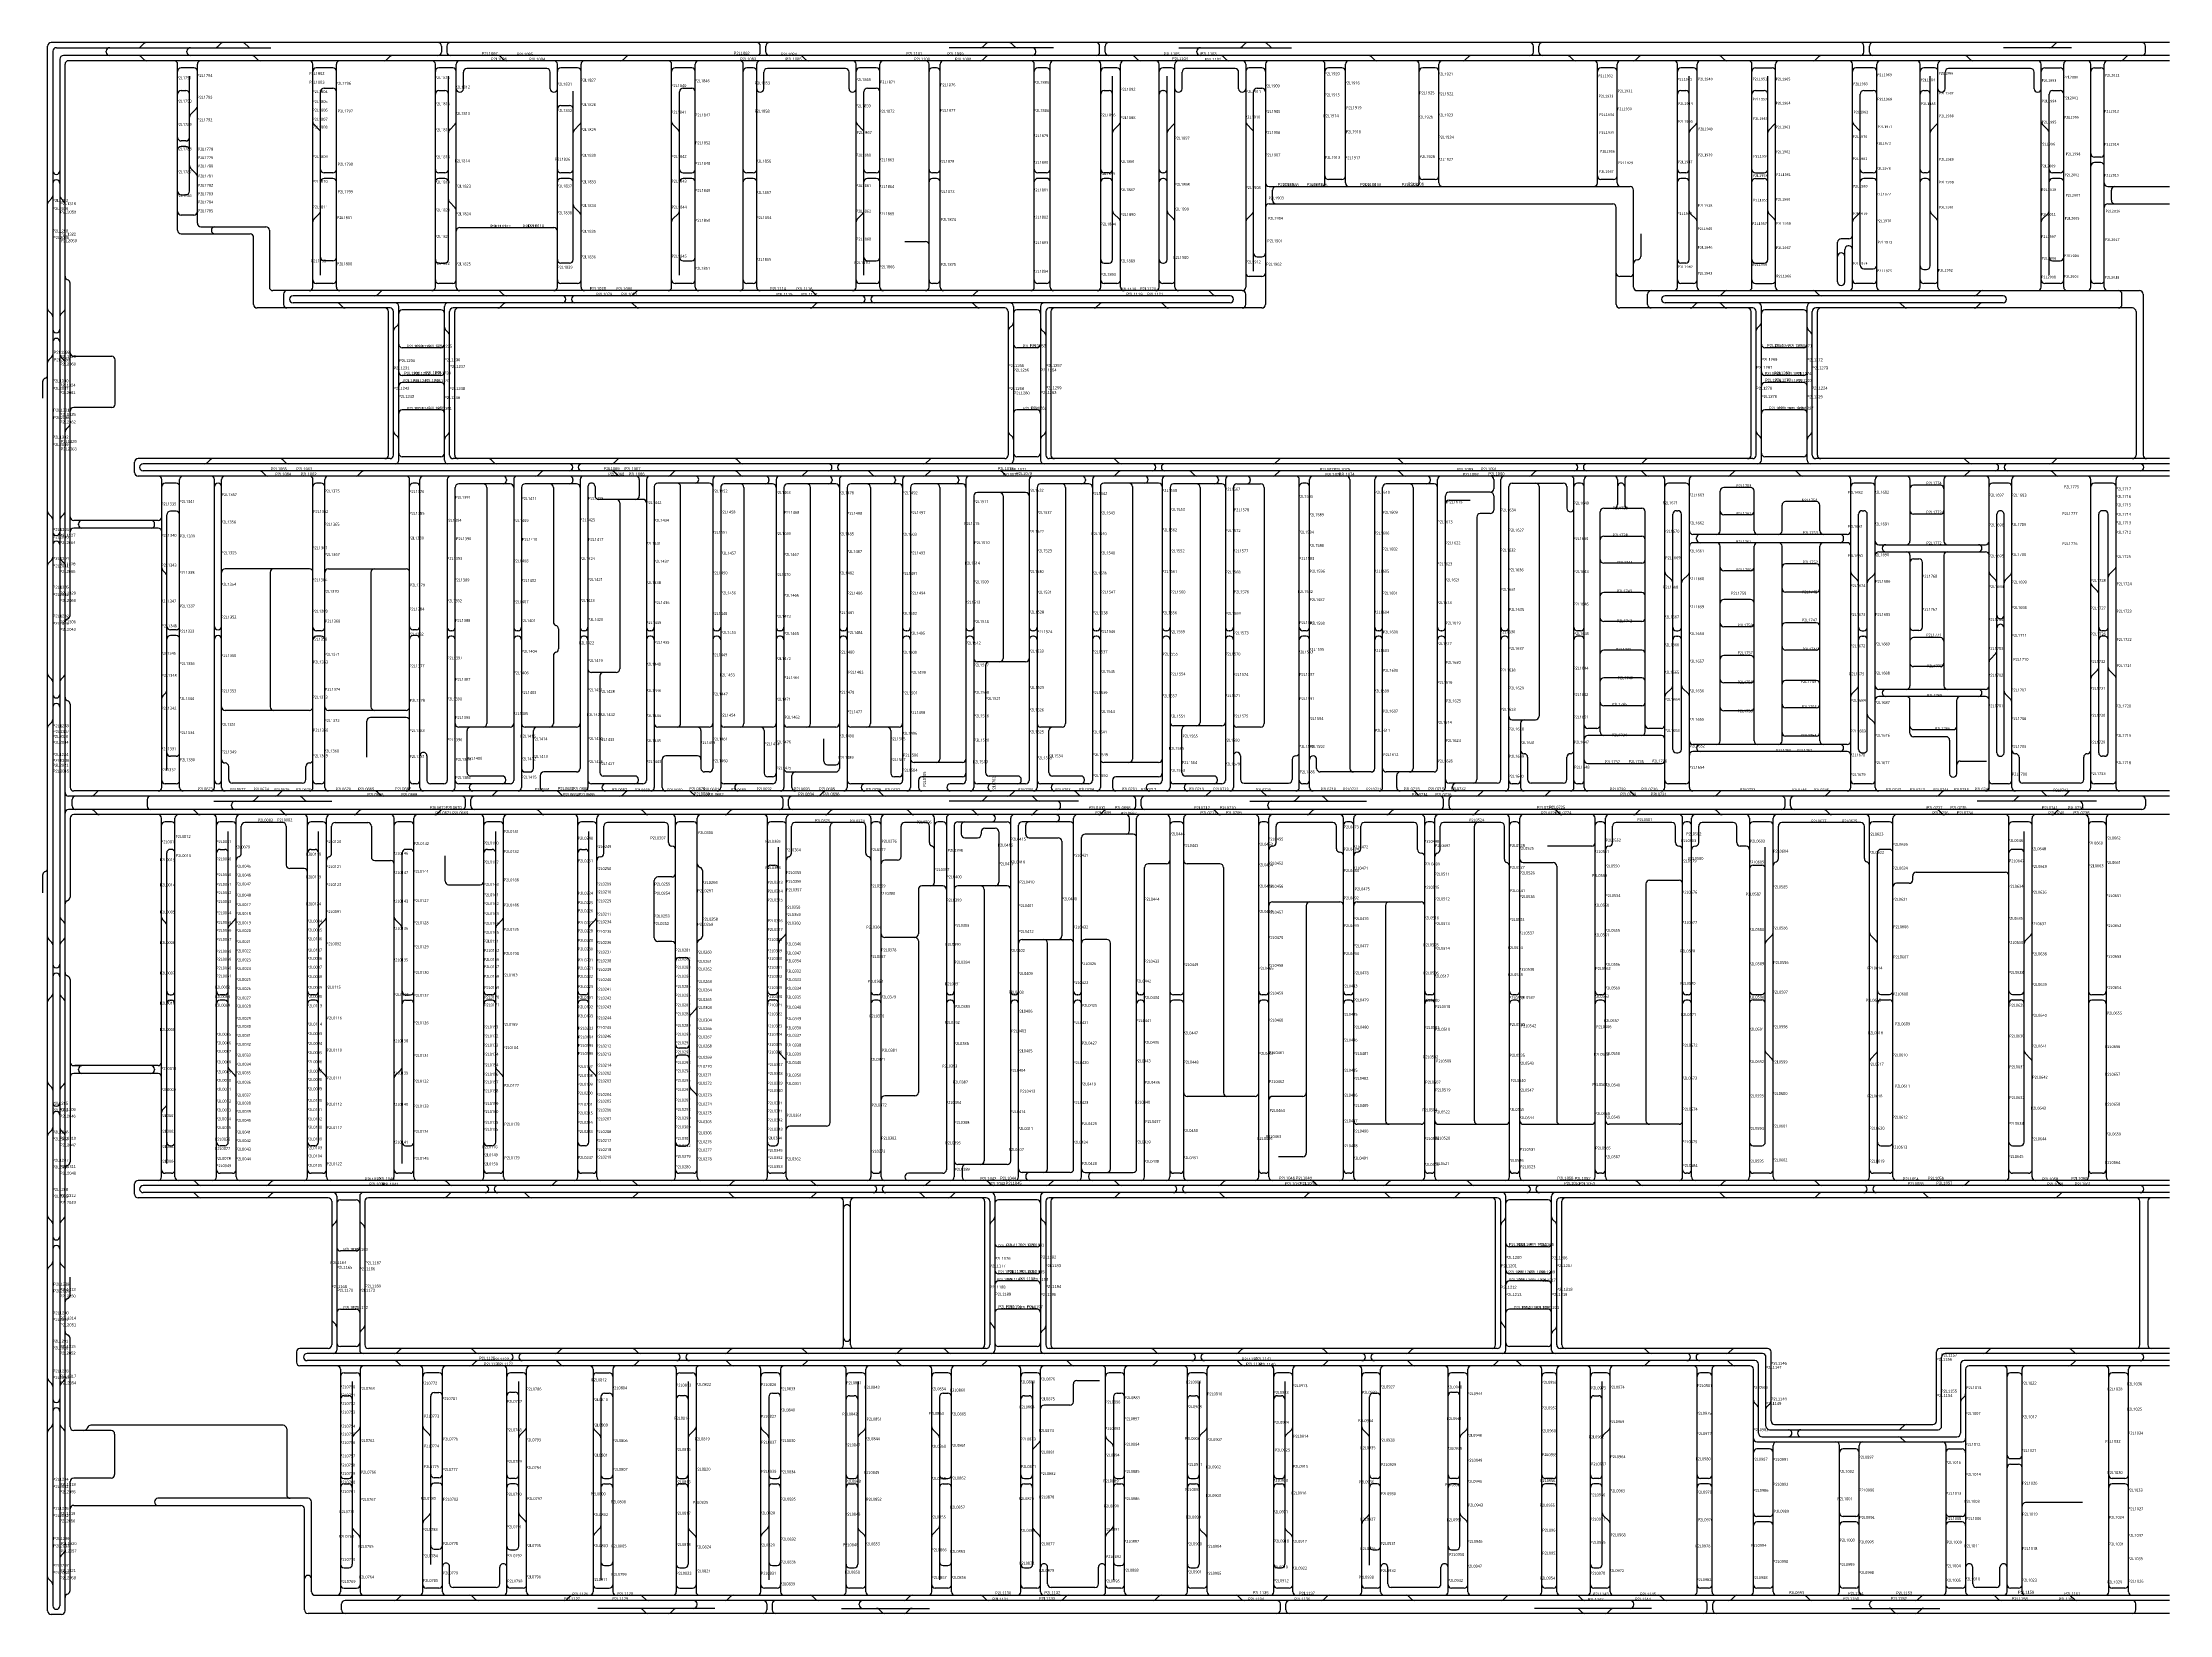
# Model space of a CAD drawing. Header units: millimetres. Extents: x 0 to 269721, y 0 to 199275.
import ezdxf
from ezdxf.enums import TextEntityAlignment as Align

# ---------------------------------------------------------------- set-up
doc = ezdxf.new("R2010")
doc.units = ezdxf.units.MM
for name, color, linetype in [('HNTK_EQ_TEXT', 7, 'Continuous'), ('L2_AMHS_Rail Center(P2L 7F Lower)', 42, 'Continuous'), ('L2_AMHS_Rail Center(P2L 7F Reticle)', 151, 'Continuous')]:
    doc.layers.add(name, color=color, linetype=linetype)
doc.styles.get("Standard").update_dxf_attribs({"font": 'arial.ttf'})
doc.styles.add('돋움체', font='')
doc.styles.add('맑은고딕', font='malgun.ttf')
doc.styles.get('돋움체').set_extended_font_data('DotumChe')

msp = doc.modelspace()

# ---------------------------------------------------------------- linework, layer by layer
at = {"layer": 'L2_AMHS_Rail Center(P2L 7F Lower)'}
for p, q in [((650, 450), (650, 198825)), ((269707, 199275), (1100, 199275)), ((1300, 198175), (1300, 1100)), ((1750, 198625), (28942, 198625)), ((2200, 197175), (2200, 1100)), ((269707, 197625), (2650, 197625)), ((269707, 196975), (3300, 196975)), ((8067, 198075), (8067, 198175)), ((12859, 199143), (12474, 198757)), ((12859, 197107), (12474, 197493)), ((18319, 198075), (18319, 198175)), ((22609, 199143), (22225, 198757)), ((25674, 199143), (26060, 198757)), ((27259, 197107), (26875, 197493)), ((43675, 197107), (44059, 197493)), ((50578, 198825), (50578, 198075)), ((51278, 198825), (51278, 198075)), ((58459, 197107), (58075, 197493)), ((73660, 197107), (74045, 197493)), ((91025, 198075), (91025, 198825)), ((91725, 198075), (91725, 198825)), ((96758, 197107), (96373, 197493)), ((128213, 198625), (114973, 198625)), ((119660, 199143), (119274, 198757)), ((119275, 197107), (119659, 197493)), ((122875, 199143), (123259, 198757)), ((125947, 198075), (125947, 198175)), ((134057, 198075), (134057, 198825)), ((134757, 198075), (134757, 198825)), ((138859, 197107), (138474, 197493)), ((144111, 198625), (158377, 198625)), ((146376, 198075), (146376, 198175)), ((149724, 197493), (150110, 197107)), ((152509, 199143), (152125, 198757)), ((155274, 199143), (155660, 198757)), ((168859, 197107), (168474, 197493)), ((180468, 197107), (180853, 197493)), ((189055, 198075), (189055, 198825)), ((189755, 198075), (189755, 198825)), ((194047, 197107), (193662, 197493)), ((202074, 197107), (202459, 197493)), ((213259, 197107), (212874, 197493)), ((224874, 197107), (225259, 197493)), ((230970, 198075), (230970, 198825)), ((231670, 198075), (231670, 198825)), ((244459, 197107), (244074, 197493)), ((257311, 198625), (248687, 198625)), ((255260, 199143), (254874, 198757)), ((264259, 197493), (263875, 197107)), ((266667, 198075), (266667, 198825)), ((2850, 450), (2850, 196525)), ((17132, 175475), (17132, 196525)), ((19182, 196075), (17582, 196075)), ((18632, 180435), (18632, 195000)), ((19632, 176375), (19632, 196525)), ((34263, 168275), (34263, 196525)), ((36813, 196075), (34713, 196075)), ((37263, 168275), (37263, 196525)), ((49816, 168275), (49816, 196525)), ((52016, 196075), (50266, 196075)), ((51466, 171755), (51466, 195000)), ((52466, 168275), (52466, 196525)), ((53366, 193425), (53366, 195525)), ((63937, 195975), (53816, 195975)), ((64387, 193425), (64387, 195525)), ((65287, 168275), (65287, 196525)), ((67837, 196075), (65737, 196075)), ((68287, 168275), (68287, 196525)), ((79775, 168275), (79775, 196525)), ((82325, 196075), (80225, 196075)), ((82775, 168275), (82775, 196525)), ((88865, 168275), (88865, 196525)), ((90115, 196075), (89315, 196075)), ((90565, 168275), (90565, 196525)), ((91465, 193425), (91465, 195525)), ((101820, 195975), (91915, 195975)), ((102270, 193425), (102270, 195525)), ((103170, 168275), (103170, 196525)), ((105730, 196075), (103620, 196075)), ((106180, 168275), (106180, 196525)), ((112419, 168275), (112419, 196525)), ((113369, 196075), (112869, 196075)), ((113819, 168275), (113819, 196525)), ((125772, 168275), (125772, 196525)), ((127322, 196075), (126222, 196075)), ((127772, 168275), (127772, 196525)), ((134197, 168275), (134197, 196525)), ((136247, 196075), (134647, 196075)), ((135697, 171755), (135697, 195000)), ((136697, 168275), (136697, 196525)), ((141609, 168275), (141609, 196521)), ((143162, 196071), (142059, 196071)), ((142609, 171755), (142609, 195000)), ((143609, 168271), (143609, 196525)), ((144509, 193425), (144509, 195525)), ((151233, 195975), (144959, 195975)), ((151683, 193425), (151683, 195524)), ((152583, 196525), (152583, 168274)), ((154633, 196075), (153033, 196075)), ((155083, 196525), (155083, 166075)), ((162627, 181475), (162627, 196525)), ((164777, 196075), (163077, 196075)), ((165227, 181475), (165227, 196525)), ((174570, 181473), (174570, 196523)), ((176620, 196073), (175020, 196073)), ((177070, 181473), (177070, 196525)), ((197176, 181475), (197176, 196525)), ((199226, 196075), (197626, 196075)), ((199676, 181475), (199676, 196525)), ((207327, 168275), (207327, 196525)), ((209377, 196075), (207777, 196075)), ((208827, 171755), (208827, 195001)), ((209827, 168275), (209827, 196525)), ((216777, 168275), (216777, 196525)), ((217227, 196075), (219327, 196075)), ((218777, 171755), (218777, 195000)), ((219777, 168275), (219777, 196525)), ((229514, 168275), (229514, 196525)), ((232164, 196075), (229964, 196075)), ((232614, 168275), (232614, 196525)), ((238116, 168275), (238116, 196525)), ((239916, 196075), (238566, 196075)), ((239366, 170955), (239366, 195000)), ((240366, 168275), (240366, 196525)), ((241266, 193425), (241266, 195525)), ((252109, 195975), (241716, 195975)), ((252559, 193425), (252559, 195525)), ((253459, 168275), (253459, 196525)), ((253909, 196075), (255859, 196075)), ((256309, 168275), (256309, 196525)), ((259756, 168275), (259756, 196525)), ((260206, 196075), (261006, 196075)), ((261456, 168275), (261456, 196525)), ((17582, 193185), (18182, 193185)), ((35263, 169800), (35263, 193045)), ((35713, 193495), (36813, 193495)), ((50266, 193185), (51016, 193185)), ((67287, 171755), (67287, 193100)), ((80775, 169800), (80775, 193045)), ((81225, 193495), (82325, 193495)), ((104170, 169800), (104170, 193045)), ((104620, 193495), (105730, 193495)), ((134647, 193185), (135252, 193185)), ((142059, 193185), (142159, 193185)), ((153583, 170299), (153583, 193044)), ((154033, 193494), (154633, 193494)), ((207777, 193185), (208377, 193185)), ((217227, 193185), (218327, 193185)), ((230514, 171055), (230514, 192735)), ((230964, 193185), (232164, 193185)), ((238566, 193185), (238916, 193185)), ((254459, 169800), (254459, 192735)), ((254909, 193185), (255859, 193185)), ((19500, 190875), (18764, 190139)), ((34395, 188919), (35131, 188183)), ((52334, 188915), (51598, 188179)), ((65737, 191285), (66837, 191285)), ((68155, 188915), (67419, 188179)), ((79907, 188919), (80643, 188183)), ((103302, 188919), (104038, 188183)), ((136565, 188915), (135829, 188179)), ((143478, 188915), (142741, 188179)), ((152714, 188918), (153451, 188182)), ((209695, 188915), (208959, 188179)), ((219645, 188915), (218909, 188179)), ((229646, 188919), (230382, 188183)), ((240234, 188915), (239498, 188179)), ((253591, 188919), (254327, 188183)), ((18182, 186800), (17582, 186800)), ((18182, 186100), (17582, 186100)), ((261006, 184750), (260205, 184750)), ((261006, 184050), (260206, 184050)), ((18764, 183350), (19500, 182614)), ((36813, 182050), (35712, 182050)), ((36813, 182750), (35713, 182750)), ((51016, 182750), (50266, 182750)), ((51016, 182050), (50266, 182050)), ((66837, 182750), (65737, 182750)), ((66837, 182050), (65737, 182050)), ((81225, 182750), (82325, 182750)), ((82326, 182050), (81225, 182050)), ((90115, 182750), (89315, 182750)), ((90115, 182050), (89315, 182050)), ((105730, 182750), (104620, 182750)), ((105731, 182050), (104620, 182050)), ((113369, 182750), (112869, 182750)), ((113369, 182050), (112869, 182050)), ((127322, 182758), (126222, 182758)), ((127322, 182058), (126222, 182058)), ((135252, 182050), (134646, 182050)), ((135252, 182750), (134647, 182750)), ((142160, 182750), (142059, 182750)), ((142159, 182050), (142059, 182050)), ((155535, 181025), (201317, 181025)), ((164777, 181925), (163077, 181925)), ((176620, 181925), (175020, 181925)), ((199226, 181925), (197626, 181925)), ((208377, 182750), (207777, 182750)), ((208377, 182050), (207777, 182050)), ((217227, 182750), (218327, 182750)), ((217227, 182050), (218327, 182050)), ((232164, 182750), (230964, 182750)), ((232164, 182050), (230964, 182050)), ((238916, 182050), (238565, 182050)), ((238916, 182750), (238566, 182750)), ((255859, 182750), (254909, 182750)), ((255859, 182050), (254909, 182050)), ((261906, 181025), (269707, 181025)), ((782, 179143), (1168, 179528)), ((2718, 179143), (2332, 179528)), ((17582, 179985), (18182, 179985)), ((51598, 179067), (52334, 178330)), ((67419, 178417), (68155, 177680)), ((155533, 178825), (199117, 178825)), ((155983, 179275), (155983, 180575)), ((199567, 166075), (199567, 178375)), ((201767, 168275), (201767, 180575)), ((261906, 178825), (269707, 178825)), ((262356, 179275), (262356, 180575)), ((19182, 177405), (17582, 177405)), ((20082, 175925), (28317, 175925)), ((28767, 175475), (28767, 168275)), ((35131, 177613), (34395, 176877)), ((52916, 175825), (64837, 175825)), ((80643, 177613), (79907, 176877)), ((104038, 177613), (103302, 176877)), ((135829, 177617), (136565, 176880)), ((142741, 177617), (143478, 176880)), ((153451, 177613), (152714, 176876)), ((208959, 177617), (209695, 176880)), ((218909, 177617), (219645, 176880)), ((230382, 177613), (229646, 176877)), ((239498, 177617), (240234, 176880)), ((254327, 177613), (253591, 176877)), ((17582, 175025), (26317, 175025)), ((26767, 166075), (26767, 174575)), ((109367, 174063), (111969, 174063)), ((202667, 175032), (202667, 172167)), ((36813, 171615), (35713, 171615)), ((50266, 171305), (51016, 171305)), ((66837, 171305), (65737, 171305)), ((81225, 171615), (82325, 171615)), ((104620, 171615), (105730, 171615)), ((134647, 171305), (135252, 171305)), ((142059, 171305), (142159, 171305)), ((154033, 172114), (154633, 172114)), ((208377, 171305), (207777, 171305)), ((217227, 171305), (218327, 171305)), ((230964, 170605), (232164, 170605)), ((238566, 170505), (238916, 170505)), ((254909, 171615), (255859, 171615)), ((3110, 169238), (3240, 169177)), ((3500, 126652), (3500, 168770)), ((152133, 167825), (29217, 167825)), ((30547, 167375), (30547, 166075)), ((36813, 168725), (34713, 168725)), ((42475, 167307), (42859, 167693)), ((52016, 168725), (50266, 168725)), ((58459, 167307), (58074, 167693)), ((67837, 168725), (65736, 168725)), ((74875, 167307), (75259, 167693)), ((82325, 168725), (80225, 168725)), ((90115, 168725), (89315, 168725)), ((98059, 167307), (97674, 167693)), ((105730, 168725), (103620, 168725)), ((113369, 168725), (112869, 168725)), ((118074, 167307), (118459, 167693)), ((127322, 168725), (126222, 168725)), ((136252, 168721), (134646, 168721)), ((143159, 168721), (142059, 168721)), ((148459, 167307), (148075, 167693)), ((152582, 166075), (152582, 167375)), ((154639, 169604), (153033, 169604)), ((201317, 169605), (200017, 169605)), ((202217, 167825), (265928, 167825)), ((203547, 166075), (203547, 167375)), ((209377, 168725), (207777, 168725)), ((212874, 167307), (213259, 167693)), ((217227, 168725), (219327, 168725)), ((225259, 167307), (224875, 167693)), ((232164, 168725), (229964, 168725)), ((239916, 168725), (238566, 168725)), ((245275, 167305), (245659, 167691)), ((255859, 168725), (253909, 168725)), ((261006, 168725), (260206, 168725)), ((263698, 166075), (263698, 167375)), ((266378, 167375), (266378, 146975)), ((782, 165211), (1168, 164825)), ((2718, 165211), (2332, 164825)), ((44067, 165625), (27217, 165625)), ((150586, 167175), (31767, 167175)), ((150586, 166275), (31767, 166275)), ((38059, 165757), (37675, 166143)), ((43867, 146975), (43867, 165175)), ((44517, 146975), (44517, 165175)), ((45167, 146325), (45167, 165825)), ((50517, 165375), (45617, 165375)), ((50967, 146325), (50967, 165825)), ((51617, 146975), (51617, 165175)), ((122017, 165625), (52067, 165625)), ((52267, 146975), (52267, 165175)), ((58075, 165757), (58459, 166143)), ((75259, 165757), (74874, 166143)), ((97675, 165757), (98059, 166143)), ((118459, 165757), (118074, 166143)), ((122467, 165175), (122467, 146975)), ((123117, 165825), (123117, 146325)), ((126117, 165375), (123567, 165375)), ((126567, 165825), (126567, 146325)), ((127217, 165175), (127217, 146975)), ((154633, 165625), (127667, 165625)), ((127867, 165175), (127867, 146975)), ((133675, 165757), (134059, 166143)), ((142459, 165757), (142075, 166143)), ((216867, 165625), (200017, 165625)), ((248617, 167175), (205767, 167175)), ((248617, 166275), (205767, 166275)), ((209275, 165757), (209659, 166143)), ((213259, 165757), (212875, 166143)), ((216667, 146975), (216667, 165175)), ((217317, 146975), (217317, 165175)), ((217967, 146325), (217967, 165825)), ((223317, 165375), (218417, 165375)), ((223767, 146325), (223767, 165825)), ((224417, 146975), (224417, 165175)), ((265028, 165625), (224867, 165625)), ((225067, 146975), (225067, 165175)), ((236059, 165757), (235675, 166143)), ((245274, 165757), (245659, 166143)), ((265478, 165175), (265478, 146975)), ((45035, 163467), (44649, 163083)), ((51099, 162867), (51485, 162483)), ((122985, 163467), (122599, 163083)), ((126699, 162867), (127085, 162483)), ((217835, 163467), (217449, 163083)), ((223899, 162867), (224285, 162483)), ((782, 159042), (1168, 159427)), ((2718, 159046), (2332, 159432)), ((3950, 159498), (8772, 159498)), ((50517, 160592), (45617, 160592)), ((126117, 160592), (123567, 160592)), ((223317, 160592), (218417, 160592)), ((390, 156737), (260, 156677)), ((9222, 153446), (9222, 159048)), ((50517, 157075), (45617, 157075)), ((223317, 157075), (218417, 157075)), ((0, 156268), (0, 154204)), ((50517, 156175), (45617, 156175)), ((223317, 156175), (218417, 156175)), ((8772, 152996), (3950, 152996)), ((50517, 152708), (45617, 152708)), ((126117, 152708), (123567, 152708)), ((223317, 152708), (218417, 152708)), ((3368, 150646), (2982, 150261)), ((44649, 149667), (45035, 149283)), ((51485, 149667), (51099, 149283)), ((122599, 149667), (122985, 149283)), ((127085, 149667), (126699, 149283)), ((217449, 149667), (217835, 149283)), ((224285, 149667), (223899, 149283)), ((11667, 144775), (11667, 146075)), ((44067, 146525), (12117, 146525)), ((269707, 145875), (12767, 145875)), ((21259, 146393), (20874, 146007)), ((30455, 146393), (30840, 146007)), ((50517, 146775), (45617, 146775)), ((122017, 146525), (52067, 146525)), ((56875, 146393), (57259, 146007)), ((72859, 146393), (72474, 146007)), ((88075, 146393), (88460, 146007)), ((112459, 146393), (112075, 146007)), ((126117, 146775), (123567, 146775)), ((216867, 146525), (127667, 146525)), ((136075, 146393), (136460, 146007)), ((156759, 146393), (156375, 146007)), ((172075, 146393), (172459, 146007)), ((203283, 146393), (202898, 146007)), ((223317, 146775), (218417, 146775)), ((269707, 146525), (224867, 146525)), ((243874, 146393), (244259, 146007)), ((255259, 146393), (254874, 146007)), ((269707, 144325), (12117, 144325)), ((269707, 144975), (12767, 144975)), ((15117, 104843), (15117, 143875)), ((16937, 143425), (15567, 143425)), ((17387, 104843), (17387, 143875)), ((21806, 104843), (21806, 143875)), ((22706, 104843), (22706, 143875)), ((28229, 144457), (27845, 144843)), ((34293, 104843), (34293, 143875)), ((35343, 143425), (34743, 143425)), ((35793, 104843), (35793, 143875)), ((40074, 144457), (40459, 144843)), ((46553, 104843), (46553, 143875)), ((47403, 143425), (47003, 143425)), ((47853, 104843), (47853, 143875)), ((51333, 143875), (51333, 105743)), ((59299, 143325), (52783, 143325)), ((58849, 143875), (58849, 143775)), ((59749, 143875), (59749, 105743)), ((67715, 143325), (61199, 143325)), ((62874, 144457), (63259, 144843)), ((67265, 143875), (67265, 143775)), ((68165, 143875), (68165, 107255)), ((69165, 142975), (69165, 104843)), ((70065, 142975), (70065, 141813)), ((72860, 144457), (72475, 144843)), ((75681, 143875), (75681, 141813)), ((76581, 143875), (76581, 105743)), ((77581, 142975), (77581, 104843)), ((84547, 143425), (78031, 143425)), ((79664, 144457), (80049, 144843)), ((80917, 112943), (80917, 142975)), ((84997, 143875), (84997, 107255)), ((92572, 143325), (86447, 143325)), ((88460, 144457), (88075, 144843)), ((92122, 143875), (92122, 143775)), ((93022, 143875), (93022, 105743)), ((100597, 143325), (94472, 143325)), ((96474, 144457), (96859, 144843)), ((100147, 143875), (100147, 143775)), ((101047, 143875), (101047, 107255)), ((108620, 143325), (102497, 143325)), ((105259, 144457), (104875, 144843)), ((108170, 143875), (108170, 143775)), ((109070, 143875), (109070, 105743)), ((116645, 143325), (110520, 143325)), ((112074, 144457), (112459, 144843)), ((116195, 143875), (116195, 143775)), ((117095, 143875), (117095, 105742)), ((122059, 144457), (121675, 144843)), ((125119, 143875), (125119, 105743)), ((132694, 143325), (126569, 143325)), ((132244, 143875), (132244, 143775)), ((133144, 143875), (133144, 105743)), ((134144, 142975), (134144, 104843)), ((141538, 143425), (134594, 143425)), ((136075, 144457), (136459, 144843)), ((138216, 142975), (138216, 108443)), ((141988, 143875), (141988, 105743)), ((149563, 143325), (143438, 143325)), ((146060, 144457), (145675, 144843)), ((149113, 143875), (149113, 143775)), ((150013, 143875), (150013, 105743)), ((151463, 143325), (154471, 143325)), ((153161, 143875), (153161, 143775)), ((156374, 144457), (156759, 144843)), ((159373, 104843), (159373, 143878)), ((160223, 143425), (159823, 143425)), ((160673, 104843), (160673, 143878)), ((165793, 143875), (165793, 107255)), ((168943, 107255), (168943, 143875)), ((176458, 143325), (170393, 143325)), ((172460, 144457), (172075, 144843)), ((176008, 143775), (176008, 143875)), ((176908, 107255), (176908, 143875)), ((184032, 143875), (184032, 142713)), ((184932, 105843), (184932, 143875)), ((185932, 104843), (185932, 142975)), ((186382, 143425), (192852, 143425)), ((188875, 144457), (189259, 144843)), ((189773, 142975), (189773, 113867)), ((193302, 142975), (193302, 140248)), ((194202, 104843), (194202, 143875)), ((195052, 143425), (194652, 143425)), ((195502, 104843), (195502, 143875)), ((203283, 144457), (202898, 144843)), ((205740, 104843), (205740, 143875)), ((208390, 143425), (206190, 143425)), ((208840, 104843), (208840, 143875)), ((214074, 144457), (214459, 144843)), ((222859, 144457), (222475, 144843)), ((229301, 104843), (229301, 143875)), ((231951, 143425), (229751, 143425)), ((232401, 104843), (232401, 143875)), ((243875, 144457), (244259, 144843)), ((246842, 104843), (246842, 143875)), ((249292, 143425), (247292, 143425)), ((249742, 104843), (249742, 143875)), ((255260, 144457), (254875, 144843)), ((259746, 104843), (259746, 143875)), ((262496, 143425), (260196, 143425)), ((262946, 104843), (262946, 143875)), ((52333, 104843), (52333, 142875)), ((56333, 142875), (56333, 112943)), ((60749, 142875), (60749, 104843)), ((64776, 142875), (64776, 125819)), ((76131, 141363), (70515, 141363)), ((73199, 140913), (73199, 119865)), ((85997, 142875), (85997, 104843)), ((88942, 142875), (88942, 112943)), ((94022, 142875), (94022, 104843)), ((97384, 112943), (97384, 142875)), ((102047, 142875), (102047, 104843)), ((104990, 142875), (104990, 112943)), ((110070, 142875), (110070, 104843)), ((113794, 142875), (113794, 108443)), ((118095, 141791), (118095, 104843)), ((124669, 142241), (118545, 142241)), ((121804, 141791), (121804, 121209)), ((126119, 142875), (126119, 104843)), ((129731, 142875), (129731, 112943)), ((142988, 142875), (142988, 104843)), ((146789, 142875), (146789, 113093)), ((151013, 142875), (151013, 104843)), ((154921, 142875), (154921, 112943)), ((169943, 104843), (169943, 142875)), ((173797, 142875), (173797, 107255)), ((177908, 104843), (177908, 141813)), ((183583, 142263), (178358, 142263)), ((178358, 141263), (181052, 141263)), ((184032, 141813), (184032, 140013)), ((782, 139505), (1168, 139120)), ((2718, 139505), (2332, 139120)), ((14667, 138700), (3950, 138700)), ((14667, 137700), (3950, 137700)), ((4547, 138250), (4547, 138150)), ((4548, 138150), (4548, 138250)), ((14217, 138150), (14217, 138250)), ((15767, 106978), (15767, 139408)), ((16937, 139858), (16217, 139858)), ((181876, 139113), (181876, 105843)), ((183582, 139563), (182326, 139563)), ((206740, 109671), (206740, 139475)), ((207190, 139925), (207390, 139925)), ((207840, 109671), (207840, 139475)), ((230301, 109671), (230301, 139475)), ((230751, 139925), (230951, 139925)), ((231401, 109671), (231401, 139475)), ((247842, 109243), (247842, 139475)), ((248742, 109243), (248742, 139475)), ((260746, 109243), (260746, 139475)), ((261496, 139925), (261196, 139925)), ((261946, 109243), (261946, 139475)), ((782, 133332), (1168, 133717)), ((2718, 133332), (2332, 133717)), ((15635, 131971), (15250, 132356)), ((33843, 132558), (23156, 132558)), ((36243, 132558), (46103, 132558)), ((262814, 132575), (262078, 131838)), ((28866, 132108), (28866, 115065)), ((41652, 132108), (41652, 115065)), ((205871, 131843), (206608, 131107)), ((208708, 131843), (207971, 131107)), ((229433, 131843), (230169, 131107)), ((232269, 131843), (231533, 131107)), ((246974, 131843), (247711, 131107)), ((249611, 131843), (248874, 131107)), ((259878, 130442), (260614, 129706)), ((3110, 126183), (3240, 126244)), ((16937, 124809), (16217, 124809)), ((16937, 124109), (16217, 124109)), ((35343, 124709), (34743, 124709)), ((47403, 124809), (47003, 124809)), ((47403, 124109), (47003, 124109)), ((51883, 124709), (51783, 124709)), ((60299, 124709), (60199, 124709)), ((65426, 124954), (65426, 122408)), ((68715, 124709), (68615, 124709)), ((77131, 124709), (77031, 124709)), ((85547, 124709), (85447, 124709)), ((93572, 124709), (93472, 124709)), ((101597, 124709), (101497, 124709)), ((109620, 124709), (109520, 124709)), ((117645, 124709), (117545, 124709)), ((125669, 124709), (125569, 124709)), ((133694, 124709), (133594, 124709)), ((142538, 124709), (142438, 124709)), ((150563, 124709), (150463, 124709)), ((160223, 124712), (159823, 124712)), ((169493, 124709), (169393, 124709)), ((177458, 124709), (177358, 124709)), ((185482, 124709), (185382, 124709)), ((195052, 124709), (194652, 124709)), ((207190, 124709), (207390, 124709)), ((230751, 124709), (230951, 124709)), ((261496, 124709), (261196, 124709)), ((35343, 124009), (34743, 124009)), ((51883, 124009), (51783, 124009)), ((60299, 124009), (60199, 124009)), ((64776, 121543), (64776, 112941)), ((68715, 124009), (68615, 124009)), ((77131, 124009), (77031, 124009)), ((85547, 124009), (85447, 124009)), ((93572, 124009), (93472, 124009)), ((101597, 124009), (101497, 124009)), ((109620, 124009), (109520, 124009)), ((117645, 124009), (117545, 124009)), ((125669, 124009), (125569, 124009)), ((133694, 124009), (133594, 124009)), ((142538, 124009), (142438, 124009)), ((150563, 124009), (150463, 124009)), ((160223, 124012), (159823, 124012)), ((169493, 124009), (169393, 124009)), ((177458, 124009), (177358, 124009)), ((185482, 124009), (185382, 124009)), ((195052, 124009), (194652, 124009)), ((207190, 124009), (207390, 124009)), ((230751, 124009), (230951, 124009)), ((246974, 121077), (247711, 121813)), ((261496, 124009), (261196, 124009)), ((782, 118915), (1168, 118530)), ((2718, 118915), (2332, 118530)), ((72749, 119415), (69615, 119415)), ((70665, 118965), (70665, 106743)), ((124669, 120759), (118545, 120759)), ((119595, 120309), (119595, 106743)), ((259878, 118976), (260614, 119712)), ((262814, 118976), (262078, 119712)), ((15635, 116852), (15250, 116467)), ((205871, 116707), (206608, 117443)), ((208708, 116707), (207971, 117443)), ((229433, 116707), (230169, 117443)), ((249611, 115984), (248874, 116720)), ((3110, 115881), (3240, 115820)), ((3500, 115412), (3500, 104843)), ((33843, 114615), (23156, 114615)), ((46103, 114615), (36243, 114615)), ((46103, 113715), (41585, 113715)), ((186382, 113417), (189323, 113417)), ((232269, 113073), (231533, 113810)), ((782, 112749), (1168, 113134)), ((41135, 108684), (41135, 113265)), ((59299, 112493), (52783, 112493)), ((53833, 106743), (53833, 112043)), ((67715, 112493), (61199, 112493)), ((62249, 107255), (62249, 112043)), ((84547, 112493), (78031, 112493)), ((83497, 112043), (83497, 107255)), ((92572, 112493), (86447, 112493)), ((91522, 112043), (91522, 106643)), ((100597, 112493), (94472, 112493)), ((99097, 108155), (99098, 110993)), ((108620, 112493), (102497, 112493)), ((107570, 112043), (107570, 106643)), ((129281, 112493), (126569, 112493)), ((127619, 106743), (127619, 112043)), ((149563, 112643), (143438, 112643)), ((144488, 106743), (144488, 112193)), ((154471, 112493), (151463, 112493)), ((187432, 112967), (187432, 104843)), ((16937, 108793), (16217, 108793)), ((48753, 108843), (48753, 105743)), ((78581, 104843), (78581, 108405)), ((83047, 108855), (79031, 108855)), ((116645, 107993), (110520, 107993)), ((141538, 107993), (134594, 107993)), ((151913, 108844), (151913, 105843)), ((158473, 108393), (158473, 105843)), ((161573, 107255), (161573, 108393)), ((188332, 108671), (188332, 105843)), ((193302, 105843), (193302, 108671)), ((207190, 109221), (207390, 109221)), ((230751, 109221), (230951, 109221)), ((250642, 108671), (250642, 105843)), ((258846, 105843), (258846, 108671)), ((261496, 108793), (261196, 108793)), ((16937, 105293), (15567, 105293)), ((23606, 105843), (23606, 107493)), ((32943, 105393), (24056, 105393)), ((33393, 105843), (33393, 107493)), ((35343, 105293), (34743, 105293)), ((47403, 105293), (47003, 105293)), ((50883, 105293), (49203, 105293)), ((59299, 105293), (52783, 105293)), ((58299, 106293), (54283, 106293)), ((58749, 105743), (58749, 105843)), ((61199, 106805), (61799, 106805)), ((63115, 106355), (63115, 104843)), ((67715, 106805), (63565, 106805)), ((76131, 105293), (69615, 105293)), ((75131, 106293), (71115, 106293)), ((75581, 105743), (75581, 105843)), ((84547, 106805), (83947, 106805)), ((92572, 105293), (86447, 105293)), ((92572, 106193), (91972, 106193)), ((94472, 106805), (100597, 106805)), ((95022, 104843), (95022, 106355)), ((99547, 107705), (100597, 107705)), ((108620, 105293), (102497, 105293)), ((108620, 106193), (108020, 106193)), ((111070, 105743), (111070, 104843)), ((116645, 106193), (111520, 106193)), ((116645, 105293), (115115, 105293)), ((124669, 105293), (118545, 105293)), ((123669, 106293), (120045, 106293)), ((124119, 105743), (124119, 105843)), ((132694, 105293), (126569, 105293)), ((131694, 106293), (128069, 106293)), ((132144, 105743), (132144, 105843)), ((135674, 105743), (135674, 104843)), ((141538, 106193), (136124, 106193)), ((141538, 105293), (140408, 105293)), ((149563, 105293), (143438, 105293)), ((148563, 106293), (144939, 106293)), ((149013, 105743), (149013, 105843)), ((152363, 105393), (158023, 105393)), ((160223, 105296), (159823, 105296)), ((168493, 106805), (162023, 106805)), ((176458, 106805), (170393, 106805)), ((171723, 104843), (171723, 106355)), ((184482, 105393), (178358, 105393)), ((186982, 105293), (186382, 105293)), ((192852, 105393), (188781, 105393)), ((195052, 105293), (194652, 105293)), ((195952, 107872), (205290, 107872)), ((208390, 105293), (206190, 105293)), ((231951, 105293), (229751, 105293)), ((249292, 105293), (247292, 105293)), ((258396, 105393), (251092, 105393)), ((262496, 105293), (260196, 105293)), ((269721, 103743), (3300, 103743)), ((3750, 102493), (3750, 103293)), ((269707, 104393), (3950, 104393)), ((6883, 104261), (6498, 103875)), ((13267, 103293), (13267, 102493)), ((21711, 103093), (36674, 103093)), ((23976, 102493), (23976, 102643)), ((27259, 103611), (26874, 103225)), ((30219, 104261), (29834, 103875)), ((32874, 103611), (33260, 103225)), ((42475, 104261), (42860, 103875)), ((53620, 102493), (53620, 103293)), ((54320, 102493), (54320, 103293)), ((57499, 104261), (57114, 103875)), ((65465, 104261), (65849, 103875)), ((73929, 104261), (73545, 103875)), ((82275, 104261), (82659, 103875)), ((93903, 102493), (93903, 103293)), ((94603, 102493), (94603, 103293)), ((99010, 104261), (98625, 103875)), ((106177, 104261), (106562, 103875)), ((131374, 103093), (114956, 103093)), ((119660, 103611), (119274, 103225)), ((123109, 104261), (122725, 103875)), ((125675, 103611), (126059, 103225)), ((129108, 102493), (129108, 102643)), ((131075, 104261), (131459, 103875)), ((138637, 102493), (138637, 103293)), ((139337, 102493), (139337, 103293)), ((148009, 104261), (147625, 103875)), ((153111, 103093), (167894, 103093)), ((154725, 104261), (155110, 103875)), ((155376, 102493), (155376, 102643)), ((159259, 103611), (158874, 103225)), ((162474, 103611), (162860, 103225)), ((174093, 104261), (174478, 103875)), ((177663, 102493), (177663, 103293)), ((178363, 102493), (178363, 103293)), ((178808, 104843), (178808, 104943)), ((182502, 104261), (182117, 103875)), ((191035, 104261), (190651, 103875)), ((201475, 104261), (201859, 103875)), ((212659, 104261), (212274, 103875)), ((220970, 102493), (220970, 103293)), ((221670, 102493), (221670, 103293)), ((226551, 104261), (226166, 103875)), ((240859, 104261), (240475, 103875)), ((260451, 103093), (245323, 103093)), ((250460, 103611), (250074, 103225)), ((253675, 104261), (254059, 103875)), ((256859, 104261), (256474, 103875)), ((258716, 102493), (258716, 102643)), ((266667, 103293), (266667, 102493)), ((266217, 102043), (3300, 102043)), ((3500, 100943), (3500, 90951)), ((269707, 101393), (3950, 101393)), ((6883, 101525), (6499, 101911)), ((15094, 55475), (15094, 100943)), ((16344, 100493), (15544, 100493)), ((16794, 55475), (16794, 100943)), ((19659, 101525), (19275, 101911)), ((22057, 55475), (22057, 100943)), ((24107, 100493), (22507, 100493)), ((24557, 55475), (24557, 100943)), ((25207, 96497), (25207, 99943)), ((30449, 100393), (25657, 100393)), ((30660, 101525), (30275, 101911)), ((30899, 99943), (30899, 95008)), ((33607, 55475), (33607, 100943)), ((35557, 100493), (34057, 100493)), ((36007, 55475), (36007, 100943)), ((36657, 96497), (36657, 99943)), ((37107, 100393), (41249, 100393)), ((39828, 101525), (40213, 101911)), ((41699, 99943), (41699, 96030)), ((44592, 55475), (44592, 100943)), ((46642, 100493), (45042, 100493)), ((47092, 55475), (47092, 100943)), ((50075, 101525), (50459, 101911)), ((55965, 55475), (55965, 100943)), ((58015, 100493), (56415, 100493)), ((58465, 55475), (58465, 100943)), ((63259, 101525), (62875, 101911)), ((67886, 55475), (67886, 100943)), ((69836, 100493), (68336, 100493)), ((70286, 55475), (70286, 100943)), ((71186, 96486), (71186, 99943)), ((78922, 100393), (71636, 100393)), ((76460, 101525), (76075, 101911)), ((79372, 97843), (79372, 99943)), ((80272, 55475), (80272, 100943)), ((82572, 100493), (80722, 100493)), ((83022, 55475), (83022, 100943)), ((86875, 101525), (87259, 101911)), ((91920, 55475), (91920, 100943)), ((93870, 100493), (92370, 100493)), ((94320, 55475), (94320, 100943)), ((94970, 96497), (94970, 99943)), ((103956, 100393), (95420, 100393)), ((99592, 101525), (99977, 101911)), ((99884, 62358), (99884, 99943)), ((104406, 96497), (104406, 99943)), ((105056, 100943), (105056, 55475)), ((105905, 100493), (105506, 100493)), ((106356, 55475), (106356, 100943)), ((108867, 96071), (108867, 99943)), ((112014, 100393), (109317, 100393)), ((110157, 101525), (109772, 101911)), ((112464, 97843), (112464, 99943)), ((113114, 92815), (113114, 100943)), ((114164, 100493), (113564, 100493)), ((114614, 100943), (114614, 56375)), ((115614, 100043), (115614, 55475)), ((116064, 100493), (122324, 100493)), ((116514, 100043), (116514, 98913)), ((118385, 101525), (118001, 101911)), ((122774, 57487), (122774, 100943)), ((123774, 55475), (123774, 100043)), ((130307, 100493), (124224, 100493)), ((124674, 98913), (124674, 100043)), ((125674, 101525), (126059, 101911)), ((130757, 56475), (130757, 100943)), ((134251, 101525), (134635, 101911)), ((137849, 99381), (137849, 100943)), ((138749, 56475), (138749, 100943)), ((142967, 100943), (142967, 55475)), ((144266, 100493), (143417, 100493)), ((144716, 55475), (144716, 100943)), ((149060, 101525), (148675, 101911)), ((154224, 55475), (154224, 100943)), ((155074, 100493), (154674, 100493)), ((155524, 55475), (155524, 100943)), ((156424, 97843), (156424, 99943)), ((163620, 100393), (156874, 100393)), ((160674, 101525), (161059, 101911)), ((164070, 97078), (164070, 99943)), ((164970, 55475), (164970, 100943)), ((165820, 100493), (165420, 100493)), ((166270, 55475), (166270, 100943)), ((167170, 97078), (167170, 99943)), ((173926, 100393), (167620, 100393)), ((170775, 101525), (171160, 101911)), ((174376, 96967), (174376, 99943)), ((175276, 55475), (175276, 100943)), ((176126, 100493), (175726, 100493)), ((176576, 55475), (176576, 100943)), ((177226, 96967), (177226, 99943)), ((184932, 100393), (177676, 100393)), ((181572, 62588), (181572, 99943)), ((181674, 101525), (182059, 101911)), ((185382, 95752), (185382, 99943)), ((186032, 55475), (186032, 100943)), ((186882, 100493), (186482, 100493)), ((187332, 55475), (187332, 100943)), ((192360, 101525), (191975, 101911)), ((196902, 55475), (196902, 100943)), ((197752, 100493), (197352, 100493)), ((198202, 55475), (198202, 100943)), ((199102, 97843), (199102, 99943)), ((206634, 100393), (199552, 100393)), ((202075, 101525), (202459, 101911)), ((207084, 97843), (207084, 99943)), ((207984, 55475), (207984, 100943)), ((208668, 100493), (208434, 100493)), ((209118, 55475), (209118, 100943)), ((210018, 97843), (210018, 99943)), ((214401, 100393), (210468, 100393)), ((212660, 101525), (212275, 101911)), ((214851, 97843), (214851, 99943)), ((216471, 100943), (216471, 55475)), ((219021, 100493), (216921, 100493)), ((219471, 55475), (219471, 100943)), ((220121, 95837), (220121, 99943)), ((230580, 100393), (220571, 100393)), ((226551, 101525), (226166, 101911)), ((231030, 95837), (231030, 99943)), ((231680, 55475), (231680, 100943)), ((234210, 100493), (232130, 100493)), ((234660, 55475), (234660, 100943)), ((240859, 101525), (240475, 101911)), ((249372, 55475), (249372, 100943)), ((251842, 100493), (249822, 100493)), ((252292, 55475), (252292, 100943)), ((255126, 101525), (255511, 101911)), ((259444, 100943), (259444, 55475)), ((261242, 100493), (259894, 100493)), ((261692, 100943), (261692, 55475)), ((23557, 59875), (23557, 99259)), ((35007, 59875), (35007, 99259)), ((57465, 59875), (57465, 99259)), ((69286, 59875), (69286, 99259)), ((93320, 59875), (93320, 97258)), ((112854, 97374), (112724, 97435)), ((116964, 98463), (118585, 98463)), ((119035, 99213), (119035, 98913)), ((119485, 99663), (120824, 99663)), ((121274, 99213), (121274, 92815)), ((125124, 98463), (128807, 98463)), ((129257, 98013), (129257, 86010)), ((131757, 55475), (131757, 98481)), ((138299, 98931), (132207, 98931)), ((196452, 97393), (190850, 97393)), ((216021, 97393), (215301, 97393)), ((218471, 59875), (218471, 97258)), ((251292, 59875), (251292, 99258)), ((15744, 57159), (15744, 96543)), ((16344, 96993), (16194, 96993)), ((22507, 96993), (23107, 96993)), ((24817, 96029), (24947, 96090)), ((33157, 94558), (31349, 94558)), ((34057, 96993), (34557, 96993)), ((36267, 96029), (36397, 96090)), ((42149, 95580), (44142, 95580)), ((45592, 57159), (45592, 96543)), ((46642, 96993), (46042, 96993)), ((51052, 92964), (51052, 96181)), ((56415, 96993), (57015, 96993)), ((68336, 96993), (68836, 96993)), ((83282, 94761), (83412, 94701)), ((92370, 94993), (92870, 94993)), ((94580, 96029), (94711, 96090)), ((104796, 96029), (104666, 96090)), ((108417, 95621), (106806, 95621)), ((139749, 55475), (139749, 94697)), ((142517, 95147), (140199, 95147)), ((149301, 95147), (145166, 95147)), ((149751, 94697), (149751, 66130)), ((176836, 96499), (176966, 96559)), ((185772, 95284), (185642, 95345)), ((187782, 95314), (191565, 95314)), ((192015, 94864), (192015, 62588)), ((216921, 94993), (218021, 94993)), ((219730, 95368), (219861, 95429)), ((231420, 95368), (231290, 95429)), ((232680, 57160), (232680, 96543)), ((234210, 96993), (233130, 96993)), ((250842, 96993), (249822, 96993)), ((0, 93730), (0, 91466)), ((390, 94200), (260, 94139)), ((51502, 92514), (55515, 92514)), ((77581, 85775), (77581, 93039)), ((79822, 93489), (78031, 93489)), ((83672, 94293), (83672, 86005)), ((111064, 91915), (111064, 86285)), ((114164, 92365), (111514, 92365)), ((122324, 92365), (116064, 92365)), ((119400, 91915), (119400, 57487)), ((203339, 92631), (203339, 62588)), ((203789, 93081), (207534, 93081)), ((236712, 92692), (235110, 92692)), ((237162, 93142), (237162, 93641)), ((237612, 94091), (248922, 94091)), ((3110, 90482), (3240, 90543)), ((155974, 90334), (164520, 90334)), ((160263, 89884), (160263, 58469)), ((166720, 90334), (174826, 90334)), ((170312, 89884), (170312, 62588)), ((2718, 87789), (2332, 88175)), ((15226, 88085), (15612, 87700)), ((23689, 87349), (24425, 88086)), ((35139, 87349), (35875, 88086)), ((45460, 87349), (44724, 88086)), ((57597, 87349), (58333, 88086)), ((69418, 87349), (70154, 88086)), ((782, 85572), (1168, 85187)), ((2718, 85572), (2332, 85186)), ((79822, 85325), (78031, 85325)), ((83282, 85537), (83412, 85597)), ((93452, 85382), (94189, 86118)), ((110614, 85835), (106806, 85835)), ((111064, 85385), (111064, 66186)), ((124224, 85560), (130307, 85560)), ((127444, 56475), (127444, 85110)), ((134970, 85560), (132207, 85560)), ((135420, 56475), (135420, 85110)), ((218602, 85382), (219339, 86118)), ((231812, 86118), (232548, 85382)), ((251423, 85382), (252160, 86118)), ((3110, 80983), (3240, 80922)), ((80722, 83284), (81572, 83284)), ((82022, 59875), (82022, 82834)), ((782, 77986), (1168, 78372)), ((2718, 77986), (2332, 78372)), ((3500, 80515), (3500, 57370)), ((16194, 78559), (16344, 78559)), ((23107, 78559), (22507, 78559)), ((34557, 78559), (34057, 78559)), ((46042, 78559), (46642, 78559)), ((57015, 78559), (56415, 78559)), ((68836, 78559), (68336, 78559)), ((92370, 78614), (92870, 78614)), ((105910, 78559), (105501, 78559)), ((115164, 78559), (115064, 78559)), ((123324, 78559), (123224, 78559)), ((131307, 78559), (131207, 78559)), ((139299, 78559), (139199, 78559)), ((144266, 78559), (143417, 78559)), ((155074, 78559), (154674, 78559)), ((165820, 78559), (165420, 78559)), ((176126, 78559), (175726, 78559)), ((186882, 78559), (186482, 78559)), ((197752, 78559), (197352, 78559)), ((208668, 78559), (208434, 78559)), ((216921, 78614), (218021, 78614)), ((233130, 78614), (234210, 78614)), ((249822, 78614), (250842, 78614)), ((261242, 78559), (259894, 78559)), ((261698, 78559), (261692, 78559)), ((16194, 77859), (16344, 77859)), ((23107, 77859), (22507, 77859)), ((34557, 77859), (34057, 77859)), ((46042, 77859), (46642, 77859)), ((57015, 77859), (56415, 77859)), ((68836, 77859), (68336, 77859)), ((82154, 76022), (82890, 76758)), ((92370, 77914), (92870, 77914)), ((105906, 77859), (105506, 77859)), ((115164, 77859), (115064, 77859)), ((123324, 77859), (123224, 77859)), ((131307, 77859), (131207, 77859)), ((139299, 77859), (139199, 77859)), ((144266, 77859), (143417, 77859)), ((155074, 77859), (154674, 77859)), ((165820, 77859), (165420, 77859)), ((176126, 77859), (175726, 77859)), ((186882, 77859), (186482, 77859)), ((197752, 77859), (197352, 77859)), ((208668, 77859), (208434, 77859)), ((216921, 77914), (218021, 77914)), ((233130, 77914), (234210, 77914)), ((249822, 77914), (250842, 77914)), ((261242, 77859), (259894, 77859)), ((81572, 71805), (80722, 71805)), ((81572, 70905), (80722, 70905)), ((93452, 71146), (94189, 70409)), ((218602, 71146), (219339, 70409)), ((231812, 70409), (232548, 71146)), ((251423, 71146), (252160, 70409)), ((3950, 69575), (4998, 69574)), ((14644, 68575), (3950, 68575)), ((14644, 69575), (4098, 69575)), ((4548, 69024), (4548, 69124)), ((14194, 69125), (14194, 69025)), ((23689, 69069), (24425, 68332)), ((35139, 69069), (35875, 68332)), ((45460, 69069), (44724, 68332)), ((57597, 69069), (58333, 68332)), ((69418, 69069), (70154, 68332)), ((782, 67190), (1168, 66804)), ((2718, 67190), (2332, 66804)), ((82154, 66687), (82890, 65951)), ((110614, 65736), (106806, 65736)), ((153774, 65680), (145166, 65680)), ((159813, 65680), (155974, 65680)), ((15612, 64337), (15226, 63952)), ((174826, 62138), (166720, 62138)), ((177026, 62138), (185582, 62138)), ((187782, 62138), (196452, 62138)), ((207534, 62138), (198652, 62138)), ((782, 61013), (1168, 61398)), ((2718, 61013), (2332, 61398)), ((16194, 59425), (16344, 59425)), ((23107, 59425), (22507, 59425)), ((34557, 59425), (34057, 59425)), ((46042, 59425), (46642, 59425)), ((57015, 59425), (56415, 59425)), ((68836, 59425), (68336, 59425)), ((80722, 59425), (81572, 59425)), ((92370, 59425), (92870, 59425)), ((99434, 61908), (94770, 61908)), ((216921, 59425), (218021, 59425)), ((233130, 59425), (234210, 59425)), ((249822, 59425), (250842, 59425)), ((3110, 56901), (3240, 56962)), ((122324, 57037), (116064, 57037)), ((159813, 58019), (156755, 58019)), ((11667, 53275), (11667, 54575)), ((269707, 55025), (12117, 55025)), ((269707, 54375), (12767, 54375)), ((16344, 55925), (15544, 55925)), ((19745, 54507), (19360, 54893)), ((24107, 55925), (22507, 55925)), ((28659, 54507), (29044, 54893)), ((35557, 55925), (34057, 55925)), ((46642, 55925), (45042, 55925)), ((51604, 54507), (51219, 54893)), ((58015, 55925), (56415, 55925)), ((64728, 54507), (65113, 54893)), ((69836, 55925), (68336, 55925)), ((75345, 54507), (74960, 54893)), ((82572, 55925), (80722, 55925)), ((87202, 54507), (87587, 54893)), ((93870, 55925), (92370, 55925)), ((97960, 54507), (97575, 54893)), ((105506, 55925), (105906, 55925)), ((114164, 55925), (109794, 55925)), ((112074, 54507), (112459, 54893)), ((116614, 56587), (116614, 55475)), ((120259, 54507), (119875, 54893)), ((130307, 56025), (124224, 56025)), ((124674, 55575), (124674, 55475)), ((127674, 54507), (128059, 54893)), ((132207, 56025), (138299, 56025)), ((132657, 55575), (132657, 55475)), ((136459, 54507), (136075, 54893)), ((144266, 55925), (143417, 55925)), ((149427, 54507), (149812, 54893)), ((155074, 55925), (154674, 55925)), ((161556, 54507), (161171, 54893)), ((165820, 55925), (165420, 55925)), ((170392, 54507), (170777, 54893)), ((176126, 55925), (175726, 55925)), ((181192, 54507), (180807, 54893)), ((186882, 55925), (186482, 55925)), ((197752, 55925), (197352, 55925)), ((202585, 54507), (202200, 54893)), ((208668, 55925), (208434, 55925)), ((212875, 54507), (213259, 54893)), ((219021, 55925), (216921, 55925)), ((225263, 54507), (224878, 54893)), ((234210, 55925), (232130, 55925)), ((243840, 54507), (244225, 54893)), ((251842, 55925), (249822, 55925)), ((255883, 54507), (255499, 54893)), ((261242, 55925), (259894, 55925)), ((261692, 55925), (261692, 55925)), ((36217, 52825), (12117, 52825)), ((269707, 53475), (12767, 53475)), ((19744, 52957), (19360, 53343)), ((28658, 52957), (29043, 53343)), ((36667, 52375), (36667, 34175)), ((37317, 53025), (37317, 33525)), ((37767, 52575), (39767, 52575)), ((40217, 53025), (40217, 33525)), ((40867, 52375), (40867, 34175)), ((119667, 52825), (41317, 52825)), ((51219, 52957), (51604, 53343)), ((61675, 52957), (61290, 53343)), ((74960, 52957), (75344, 53343)), ((87588, 52957), (87203, 53343)), ((97575, 52957), (97959, 53343)), ((101567, 34175), (101567, 52375)), ((102467, 34175), (102467, 52375)), ((111791, 52957), (111406, 53343)), ((115166, 52957), (115551, 53343)), ((119467, 52375), (119467, 34175)), ((120117, 52375), (120117, 34175)), ((120767, 53025), (120767, 33525)), ((126117, 52575), (121217, 52575)), ((126567, 53025), (126567, 33525)), ((127217, 52375), (127217, 34175)), ((184467, 52825), (127667, 52825)), ((127867, 52375), (127867, 34175)), ((136074, 52957), (136459, 53343)), ((149812, 52957), (149427, 53343)), ((160075, 52957), (160459, 53343)), ((170778, 52957), (170393, 53343)), ((179194, 52957), (179579, 53343)), ((184267, 34175), (184267, 52375)), ((184917, 34175), (184917, 52375)), ((185567, 33525), (185567, 53025)), ((190917, 52575), (186017, 52575)), ((191367, 33525), (191367, 53025)), ((192017, 34175), (192017, 52375)), ((269707, 52825), (192467, 52825)), ((192667, 34175), (192667, 52375)), ((213260, 52957), (212875, 53343)), ((224878, 52957), (225263, 53343)), ((239055, 52957), (238670, 53343)), ((255498, 52957), (255883, 53343)), ((265967, 34175), (265967, 52375)), ((266967, 52375), (266967, 34175)), ((782, 50216), (1168, 49831)), ((2718, 50216), (2332, 49831)), ((36799, 49339), (37185, 49724)), ((40735, 49289), (40349, 49674)), ((120635, 50067), (120249, 49683)), ((126699, 50067), (127085, 49683)), ((185435, 50067), (185049, 49683)), ((191499, 50067), (191885, 49683)), ((39767, 46082), (37767, 46082)), ((126117, 46592), (121217, 46592)), ((190917, 46592), (186017, 46592)), ((782, 44039), (1168, 44424)), ((2718, 44039), (2332, 44424)), ((126117, 43175), (121217, 43175)), ((190917, 43175), (186017, 43175)), ((3500, 40488), (3500, 42752)), ((126117, 42275), (121217, 42275)), ((190917, 42275), (186017, 42275)), ((3110, 40018), (3240, 40079)), ((37767, 38708), (39767, 38708)), ((126117, 38708), (121217, 38708)), ((190917, 38708), (186017, 38708)), ((3110, 35483), (3240, 35422)), ((36799, 37122), (37185, 36737)), ((40735, 36333), (40349, 35948)), ((120249, 36867), (120635, 36483)), ((127085, 36267), (126699, 35883)), ((185049, 36867), (185435, 36483)), ((191885, 36267), (191499, 35883)), ((3500, 23775), (3500, 35015)), ((32194, 33275), (32194, 31975)), ((36217, 33725), (32644, 33725)), ((218105, 33075), (33544, 33075)), ((39767, 33975), (37767, 33975)), ((119667, 33725), (41317, 33725)), ((44952, 33207), (45337, 33593)), ((54911, 33207), (54526, 33593)), ((65326, 33207), (65711, 33593)), ((75485, 33207), (75100, 33593)), ((86875, 33207), (87260, 33593)), ((96859, 33207), (96474, 33593)), ((108475, 33207), (108859, 33593)), ((114859, 33207), (114475, 33593)), ((126117, 33975), (121217, 33975)), ((184467, 33725), (127667, 33725)), ((141259, 33207), (140875, 33593)), ((151674, 33207), (152059, 33593)), ((162860, 33207), (162475, 33593)), ((173274, 33207), (173659, 33593)), ((190917, 33975), (186017, 33975)), ((218755, 33725), (192467, 33725)), ((203659, 33207), (203274, 33593)), ((213862, 33207), (214246, 33593)), ((218555, 23875), (218555, 32625)), ((219205, 24525), (219205, 33275)), ((240178, 24525), (240178, 33275)), ((269707, 33725), (240628, 33725)), ((240828, 23875), (240828, 32625)), ((269707, 33075), (241278, 33075)), ((246894, 33593), (246509, 33207)), ((257275, 33593), (257659, 33207)), ((216508, 31525), (32644, 31525)), ((217158, 32175), (33544, 32175)), ((37782, 31075), (37782, 2875)), ((38232, 30625), (39832, 30623)), ((40282, 31073), (40282, 2875)), ((45337, 31657), (44952, 32043)), ((48223, 2875), (48223, 31075)), ((50273, 30625), (48673, 30625)), ((50723, 2875), (50723, 31075)), ((54526, 31657), (54911, 32043)), ((58887, 2875), (58887, 31075)), ((60937, 30625), (59337, 30625)), ((61387, 2875), (61387, 31075)), ((65710, 31657), (65326, 32043)), ((69819, 31075), (69819, 2875)), ((70269, 30625), (71869, 30623)), ((72319, 31073), (72319, 2875)), ((75101, 31657), (75486, 32043)), ((80368, 31075), (80368, 2875)), ((80818, 30625), (82418, 30623)), ((82868, 31073), (82868, 2875)), ((87259, 31657), (86874, 32043)), ((91098, 2875), (91098, 31075)), ((93148, 30625), (91548, 30625)), ((93598, 31075), (93598, 2875)), ((96475, 31657), (96860, 32043)), ((101891, 2875), (101891, 31075)), ((103941, 30625), (102341, 30625)), ((104391, 2875), (104391, 31075)), ((108821, 31657), (108436, 32043)), ((112760, 2875), (112760, 31075)), ((114810, 30625), (113210, 30625)), ((115260, 2875), (115260, 31075)), ((119220, 31657), (119605, 32043)), ((124059, 2875), (124059, 31075)), ((126109, 30625), (124509, 30625)), ((126559, 2875), (126559, 31075)), ((130459, 31657), (130075, 32043)), ((134812, 2875), (134812, 31075)), ((136762, 30625), (135262, 30625)), ((137212, 2875), (137212, 31075)), ((140874, 31657), (141259, 32043)), ((145179, 2875), (145179, 31075)), ((147229, 30625), (145629, 30625)), ((147679, 2875), (147679, 31075)), ((152059, 31657), (151675, 32043)), ((156148, 2875), (156148, 31075)), ((158098, 30625), (156598, 30625)), ((158548, 2875), (158548, 31075)), ((162474, 31657), (162859, 32043)), ((167291, 2875), (167291, 31075)), ((169241, 30625), (167741, 30625)), ((169691, 2875), (169691, 31075)), ((173660, 31657), (173275, 32043)), ((178238, 2875), (178238, 31075)), ((180288, 30625), (178688, 30625)), ((180738, 2875), (180738, 31075)), ((184075, 31657), (184459, 32043)), ((187460, 31657), (187075, 32043)), ((190136, 2875), (190136, 31075)), ((191586, 30625), (190586, 30625)), ((192036, 2875), (192036, 31075)), ((196288, 2875), (196288, 31075)), ((198338, 30625), (196738, 30625)), ((198788, 2875), (198788, 31075)), ((203275, 31657), (203659, 32043)), ((209809, 2875), (209809, 31075)), ((211259, 30625), (210259, 30625)), ((211709, 2875), (211709, 31075)), ((213862, 32043), (214246, 31657)), ((216958, 22325), (216958, 31075)), ((217608, 22975), (217608, 31725)), ((243226, 31725), (243226, 22975)), ((269707, 32175), (243676, 32175)), ((243876, 31075), (243876, 2875)), ((269707, 31525), (244326, 31525)), ((249127, 2875), (249127, 31075)), ((250577, 30625), (249577, 30625)), ((251027, 2875), (251027, 31075)), ((257659, 32043), (257275, 31657)), ((262017, 2875), (262017, 31075)), ((264067, 30625), (262467, 30625)), ((264517, 2875), (264517, 31075)), ((782, 29621), (1168, 29236)), ((2718, 29621), (2332, 29236)), ((38232, 27734), (38832, 27734)), ((39282, 29549), (39282, 6355)), ((49223, 6329), (49223, 27681)), ((49673, 28131), (50273, 28131)), ((59337, 28184), (59937, 28184)), ((60387, 8657), (60387, 29549)), ((70819, 27594), (70819, 4400)), ((71269, 28044), (71869, 28044)), ((80818, 27737), (81418, 27737)), ((81868, 29552), (81868, 6358)), ((92098, 27594), (92098, 4400)), ((92548, 28044), (93148, 28044)), ((102341, 27734), (102941, 27734)), ((103391, 29549), (103391, 6355)), ((113760, 27594), (113760, 4400)), ((114210, 28044), (114810, 28044)), ((124509, 27734), (125109, 27734)), ((125559, 29549), (125559, 6355)), ((130719, 26975), (130719, 29215)), ((131169, 29665), (134032, 29665)), ((135812, 27594), (135812, 4400)), ((136262, 28044), (136762, 28044)), ((145629, 27734), (146229, 27734)), ((146679, 29549), (146679, 6355)), ((156598, 27734), (157098, 27734)), ((157548, 29549), (157548, 6355)), ((168291, 6242), (168291, 27594)), ((168741, 28044), (169241, 28044)), ((178688, 28184), (179288, 28184)), ((179738, 8657), (179738, 29549)), ((196738, 27734), (197338, 27734)), ((197788, 6355), (197788, 29549)), ((243744, 27631), (243359, 27247)), ((130269, 26525), (127009, 26525)), ((217476, 26463), (217090, 26848)), ((219073, 26761), (218687, 26376)), ((782, 23442), (1168, 23827)), ((2718, 23442), (2332, 23827)), ((8690, 23325), (3950, 23325)), ((5717, 23715), (5656, 23585)), ((30511, 23975), (6124, 23975)), ((9140, 22875), (9140, 17734)), ((30961, 23525), (30961, 15175)), ((39414, 22713), (40150, 23450)), ((49092, 22801), (48355, 23537)), ((60519, 22713), (61255, 23450)), ((70687, 22713), (69950, 23450)), ((82000, 22716), (82736, 23452)), ((91966, 22713), (91230, 23450)), ((103523, 22713), (104259, 23450)), ((113628, 22713), (112892, 23450)), ((125691, 21100), (126427, 21836)), ((135680, 21572), (134944, 22308)), ((146810, 22713), (147547, 23450)), ((157679, 22713), (158416, 23450)), ((168159, 22713), (167423, 23450)), ((179870, 22713), (180606, 23450)), ((197920, 22713), (198657, 23450)), ((216958, 2875), (216958, 22325)), ((217408, 21875), (243426, 21875)), ((218058, 22525), (242776, 22525)), ((219005, 23425), (240378, 23425)), ((219655, 24075), (239728, 24075)), ((236059, 23943), (235675, 23557)), ((236059, 22007), (235675, 22393)), ((219008, 20975), (217408, 20975)), ((219458, 2875), (219458, 21425)), ((227878, 2875), (227878, 21425)), ((229934, 20975), (228328, 20975)), ((230384, 2875), (230384, 21425)), ((241376, 21425), (241376, 2875)), ((241826, 20975), (243426, 20975)), ((249577, 19750), (250577, 19750)), ((249577, 19050), (250577, 19050)), ((3500, 3026), (3500, 16834)), ((8690, 17284), (3950, 17284)), ((38232, 17250), (38832, 17250)), ((38232, 16550), (38832, 16550)), ((50273, 17337), (49673, 17337)), ((50273, 16637), (49673, 16637)), ((59937, 17250), (59337, 17250)), ((59937, 16550), (59337, 16550)), ((71269, 17250), (71869, 17250)), ((71269, 16550), (71869, 16550)), ((80818, 17253), (81418, 17253)), ((80818, 16553), (81418, 16553)), ((92548, 17250), (93148, 17250)), ((92548, 16550), (93148, 16550)), ((102341, 17250), (102941, 17250)), ((102341, 16550), (102941, 16550)), ((114210, 17250), (114810, 17250)), ((114210, 16550), (114810, 16550)), ((124509, 17250), (125109, 17250)), ((124509, 16550), (125109, 16550)), ((136262, 17250), (136762, 17250)), ((136262, 16550), (136762, 16550)), ((145629, 17250), (146229, 17250)), ((145629, 16550), (146229, 16550)), ((156598, 17250), (157098, 17250)), ((156598, 16550), (157098, 16550)), ((169241, 17250), (168741, 17250)), ((169241, 16550), (168741, 16550)), ((179288, 17250), (178688, 17250)), ((179288, 16550), (178688, 16550)), ((191586, 17250), (190586, 17250)), ((191586, 16550), (190586, 16550)), ((197338, 17250), (196738, 17250)), ((197338, 16550), (196738, 16550)), ((211259, 17250), (210259, 17250)), ((211259, 16550), (210259, 16550)), ((264067, 17250), (262467, 17250)), ((264067, 16550), (262467, 16550)), ((3950, 13825), (32767, 13825)), ((33667, 14725), (14640, 14725)), ((34117, 2875), (34117, 14275)), ((258706, 14173), (251477, 14173)), ((33217, 575), (33217, 13375)), ((48355, 11906), (49092, 12643)), ((61255, 11819), (60519, 12556)), ((69950, 10189), (70687, 10925)), ((91230, 10189), (91966, 10925)), ((112892, 10189), (113628, 10925)), ((134944, 10189), (135680, 10925)), ((167423, 11819), (168159, 12556)), ((180606, 11819), (179870, 12556)), ((198657, 11819), (197920, 12556)), ((219008, 12425), (217408, 12425)), ((219008, 11725), (217408, 11725)), ((229934, 12425), (228328, 12425)), ((229934, 11725), (228328, 11725)), ((243426, 12425), (241824, 12425)), ((243426, 11725), (241824, 11725)), ((40150, 10009), (39414, 10745)), ((49673, 8294), (50273, 8294)), ((59337, 8207), (59937, 8207)), ((82736, 10011), (82000, 10748)), ((104259, 10009), (103523, 10745)), ((126427, 10009), (125691, 10745)), ((147547, 10009), (146810, 10745)), ((158416, 10009), (157679, 10745)), ((168741, 8207), (169241, 8207)), ((178688, 8207), (179288, 8207)), ((2718, 7827), (2332, 7441)), ((38232, 5905), (38832, 5905)), ((51623, 3875), (51623, 6062)), ((57987, 3875), (57987, 5975)), ((71269, 6215), (71869, 6215)), ((80818, 5908), (81418, 5908)), ((92548, 6215), (93148, 6215)), ((102341, 5905), (102941, 5905)), ((114210, 6215), (114810, 6215)), ((124509, 5905), (125109, 5905)), ((127459, 3875), (127459, 5975)), ((133912, 3875), (133912, 5975)), ((136262, 6215), (136762, 6215)), ((145629, 5905), (146229, 5905)), ((156598, 5905), (157098, 5905)), ((170591, 3875), (170591, 5975)), ((177338, 3875), (177338, 5975)), ((196738, 5905), (197338, 5905)), ((244776, 3875), (244776, 5975)), ((248227, 3875), (248227, 5975)), ((782, 4468), (1168, 4082)), ((38232, 3325), (39832, 3325)), ((50273, 3325), (48673, 3325)), ((57537, 3425), (52073, 3425)), ((60937, 3325), (59337, 3325)), ((70269, 3325), (71869, 3325)), ((80818, 3325), (82418, 3325)), ((93148, 3325), (91548, 3325)), ((103941, 3325), (102341, 3325)), ((114810, 3325), (113210, 3325)), ((126109, 3325), (124509, 3325)), ((133463, 3425), (127909, 3425)), ((136762, 3325), (135262, 3325)), ((147229, 3325), (145629, 3325)), ((158098, 3325), (156598, 3325)), ((169241, 3325), (167741, 3325)), ((176888, 3425), (171041, 3425)), ((180288, 3325), (178688, 3325)), ((191586, 3325), (190586, 3325)), ((198338, 3325), (196738, 3325)), ((211259, 3325), (210259, 3325)), ((219008, 3325), (217408, 3325)), ((229934, 3325), (228328, 3325)), ((243426, 3325), (241826, 3325)), ((247777, 3425), (245226, 3425)), ((250577, 3325), (249577, 3325)), ((264067, 3325), (262467, 3325)), ((2400, 0), (1100, 0)), ((3110, 2557), (3240, 2618)), ((269707, 125), (33667, 125)), ((34567, 2425), (269707, 2425)), ((37917, 575), (37917, 1325)), ((269707, 1775), (38367, 1775)), ((44952, 1907), (45337, 2293)), ((54910, 1907), (54526, 2293)), ((66500, 1907), (66885, 2293)), ((85275, 775), (70437, 775)), ((76459, 257), (76074, 643)), ((76485, 1907), (76100, 2293)), ((79675, 257), (80059, 643)), ((83010, 1224), (83010, 1325)), ((86874, 1907), (87259, 2293)), ((91836, 1325), (91836, 575)), ((92536, 1325), (92536, 575)), ((98059, 1907), (97674, 2293)), ((101300, 775), (112465, 775)), ((103565, 1224), (103565, 1325)), ((106459, 257), (106075, 643)), ((109574, 1907), (109959, 2293)), ((109574, 257), (109960, 643)), ((119659, 1907), (119275, 2293)), ((129375, 1907), (129759, 2293)), ((141150, 1907), (141535, 2293)), ((152059, 1907), (151675, 2293)), ((156971, 575), (156971, 1325)), ((157671, 575), (157671, 1325)), ((162475, 1907), (162859, 2293)), ((173659, 1907), (173275, 2293)), ((185275, 1907), (185659, 2293)), ((204050, 775), (189213, 775)), ((195259, 257), (194874, 643)), ((195260, 1907), (194875, 2293)), ((198501, 257), (198886, 643)), ((201785, 1224), (201785, 1325)), ((205589, 1907), (205205, 2293)), ((211107, 575), (211107, 1325)), ((211807, 575), (211807, 1325)), ((214174, 1907), (214559, 2293)), ((224059, 1907), (223675, 2293)), ((229434, 775), (240599, 775)), ((231699, 1224), (231699, 1325)), ((234859, 257), (234475, 643)), ((237828, 1907), (238213, 2293)), ((237828, 257), (238214, 643)), ((248060, 1907), (247675, 2293)), ((257660, 1907), (257275, 2293)), ((265467, 574), (265467, 1325))]:
    msp.add_line(p, q, dxfattribs=at)
for centre, start, end in [((1100, 198825), 90, 180), ((1750, 198175), 90, 180), ((2650, 197175), 90, 180), ((3300, 196525), 90, 180), ((8517, 198175), 90, 180), ((8517, 198075), 180, 270), ((12156, 199075), 270, 315.06019), ((12156, 197175), 44.93981, 90), ((13178, 198825), 90, 135.06019), ((13178, 197425), 224.93981, 270), ((16682, 196525), 0, 90), ((18769, 198175), 90, 180), ((18769, 198075), 180, 270), ((20082, 196525), 90, 180), ((21906, 199075), 270, 315.06019), ((22928, 198825), 90, 135.06019), ((25356, 198825), 45.00145, 90), ((26378, 199075), 225.00145, 270), ((26556, 197175), 44.93981, 90), ((27578, 197425), 224.93981, 270), ((33813, 196525), 0, 90), ((37713, 196525), 90, 180), ((43356, 197425), 270, 315.06019), ((44378, 197175), 90, 135.06019), ((49366, 196525), 0, 90), ((50128, 198825), 0, 90), ((50128, 198075), 270, 0), ((51728, 198825), 90, 180), ((51728, 198075), 180, 270), ((52916, 196525), 90, 180), ((57756, 197175), 44.93981, 90), ((58778, 197425), 224.93981, 270), ((64837, 196525), 0, 90), ((68737, 196525), 90, 180), ((73342, 197425), 270, 315.06019), ((74364, 197175), 90, 135.06019), ((79325, 196525), 0, 90), ((83225, 196525), 90, 180), ((88415, 196525), 0, 90), ((91015, 196525), 90, 180), ((90575, 198825), 0, 90), ((90575, 198075), 270, 0), ((92175, 198825), 90, 180), ((92175, 198075), 180, 270), ((96055, 197175), 44.93981, 90), ((97077, 197425), 224.93981, 270), ((102720, 196525), 0, 90), ((106630, 196525), 90, 180), ((111969, 196525), 0, 90), ((114269, 196525), 90, 180), ((118956, 199075), 270, 314.99855), ((118956, 197425), 270, 315.06019), ((119978, 197175), 90, 135.06019), ((119978, 198825), 90, 134.99855), ((122556, 198825), 44.93981, 90), ((123578, 199075), 224.93981, 270), ((125322, 196525), 0, 90), ((125497, 198175), 0, 90), ((125497, 198075), 270, 0), ((128222, 196525), 90, 180), ((133607, 198825), 0, 90), ((133607, 198075), 270, 0), ((133747, 196525), 0, 90), ((135207, 198825), 90, 180), ((135207, 198075), 180, 270), ((137147, 196525), 90, 180), ((138156, 197175), 44.93981, 90), ((139178, 197425), 224.93981, 270), ((141159, 196521), 0, 90), ((144059, 196525), 90, 180), ((146826, 198175), 90, 180), ((146826, 198075), 180, 270), ((149406, 197175), 45.00145, 90), ((150428, 197425), 225.00145, 270), ((151806, 199075), 270, 315.06019), ((152133, 196525), 0, 90), ((152828, 198825), 90, 135.06019), ((154956, 198825), 45.00145, 90), ((155533, 196525), 90, 180), ((155978, 199075), 225.00145, 270), ((162177, 196525), 0, 90), ((165677, 196525), 90, 180), ((168156, 197175), 44.93981, 90), ((169178, 197425), 224.93981, 270), ((174120, 196523), 0, 90), ((177520, 196525), 90, 180), ((180150, 197425), 270, 315.06019), ((181172, 197175), 90, 135.06019), ((188605, 198825), 0, 90), ((188605, 198075), 270, 0), ((190205, 198825), 90, 180), ((190205, 198075), 180, 270), ((193344, 197175), 44.93981, 90), ((194366, 197425), 224.93981, 270), ((196726, 196525), 0, 90), ((200126, 196525), 90, 180), ((201756, 197425), 270, 315.06019), ((202778, 197175), 90, 135.06019), ((206877, 196525), 0, 90), ((210277, 196525), 90, 180), ((212556, 197175), 44.93981, 90), ((213578, 197425), 224.93981, 270), ((216327, 196525), 0, 90), ((220227, 196525), 90, 180), ((224556, 197425), 270, 315.06019), ((225578, 197175), 90, 135.06019), ((229064, 196525), 0, 90), ((230520, 198825), 0, 90), ((230520, 198075), 270, 0), ((232120, 198825), 90, 180), ((232120, 198075), 180, 270), ((233064, 196525), 90, 180), ((237666, 196525), 0, 90), ((240816, 196525), 90, 180), ((243756, 197175), 44.93981, 90), ((244778, 197425), 224.93981, 270), ((253009, 196525), 0, 90), ((254556, 199075), 270, 314.99855), ((255578, 198825), 90, 134.99855), ((256759, 196525), 90, 180), ((259306, 196525), 0, 90), ((261906, 196525), 90, 180), ((263556, 197425), 270, 315.06019), ((264578, 197175), 90, 135.06019), ((266217, 198825), 0, 90), ((266217, 198075), 270, 0), ((17582, 195625), 90, 180), ((19182, 195625), 0, 90), ((34713, 195625), 90, 180), ((36813, 195625), 0, 90), ((50266, 195625), 90, 180), ((52016, 195625), 0, 90), ((53816, 195525), 90, 180), ((63937, 195525), 0, 90), ((65737, 195625), 90, 180), ((67837, 195625), 0, 90), ((80225, 195625), 90, 180), ((82325, 195625), 0, 90), ((89315, 195625), 90, 180), ((90115, 195625), 0, 90), ((91915, 195525), 90, 180), ((101820, 195525), 0, 90), ((103620, 195625), 90, 180), ((105730, 195625), 0, 90), ((112869, 195625), 90, 180), ((113369, 195625), 0, 90), ((126222, 195625), 90, 180), ((127322, 195625), 0, 90), ((134647, 195625), 90, 180), ((136247, 195625), 0, 90), ((142059, 195621), 90, 180), ((143159, 195621), 0, 90), ((144959, 195525), 90, 180), ((151233, 195525), 0, 90), ((153033, 195625), 90, 180), ((154633, 195625), 0, 90), ((163077, 195625), 90, 180), ((164777, 195625), 0, 90), ((175020, 195623), 90, 180), ((176620, 195623), 0, 90), ((197626, 195625), 90, 180), ((199226, 195625), 0, 90), ((207777, 195625), 90, 180), ((209377, 195625), 0, 90), ((217227, 195625), 90, 180), ((219327, 195625), 0, 90), ((229964, 195625), 90, 180), ((232164, 195625), 0, 90), ((238566, 195625), 90, 180), ((239916, 195625), 0, 90), ((241716, 195525), 90, 180), ((252109, 195525), 0, 90), ((253909, 195625), 90, 180), ((255859, 195625), 0, 90), ((260206, 195625), 90, 180), ((261006, 195625), 0, 90), ((17582, 192735), 90, 180), ((18182, 192735), 0, 90), ((35713, 193045), 90, 180), ((36813, 193045), 0, 90), ((50266, 192735), 90, 180), ((51016, 192735), 0, 90), ((52916, 193425), 180, 359.99998), ((64837, 193425), 180, 359.99998), ((81225, 193045), 90, 180), ((82325, 193045), 0, 90), ((91015, 193425), 180, 359.99998), ((102720, 193425), 180, 359.99998), ((104620, 193045), 90, 180), ((105730, 193045), 0, 90), ((134647, 192735), 90, 180), ((135247, 192735), 0, 90), ((142059, 192735), 90, 180), ((142159, 192735), 0, 90), ((144059, 193425), 180, 359.99998), ((152133, 193425), 180, 359.99998), ((154033, 193044), 90, 180), ((154633, 193044), 0, 90), ((207777, 192735), 90, 180), ((208377, 192735), 0, 90), ((217227, 192735), 90, 180), ((218327, 192735), 0, 90), ((230964, 192735), 90, 180), ((232164, 192735), 0, 90), ((238566, 192735), 90, 180), ((238916, 192735), 0, 90), ((240816, 193425), 180, 359.99998), ((253009, 193425), 180, 359.99998), ((254909, 192735), 90, 180), ((255859, 192735), 0, 90), ((19082, 189821), 135.00012, 180), ((19182, 191194), 315.00012, 0), ((34713, 189237), 180, 224.99988), ((52016, 189234), 315.00012, 0), ((65737, 190835), 90, 180), ((66837, 190835), 0, 90), ((67837, 189234), 315.00012, 0), ((80225, 189237), 180, 224.99988), ((103620, 189237), 180, 224.99988), ((136247, 189234), 315.00012, 0), ((143159, 189234), 315.00012, 0), ((153033, 189237), 180, 224.99988), ((209377, 189234), 315.00012, 0), ((219327, 189234), 315.00012, 0), ((229964, 189237), 180, 224.99988), ((239916, 189234), 315.00012, 0), ((253909, 189237), 180, 224.99988), ((17582, 187250), 180, 270), ((18182, 187250), 270, 0), ((34813, 187864), 0, 44.99988), ((51916, 187861), 135.00012, 180), ((67737, 187861), 135.00012, 180), ((80325, 187864), 0, 44.99988), ((103720, 187864), 0, 44.99988), ((136147, 187861), 135.00012, 180), ((143059, 187861), 135.00012, 180), ((153133, 187864), 0, 44.99988), ((209277, 187861), 135.00012, 180), ((219227, 187861), 135.00012, 180), ((230064, 187864), 0, 44.99988), ((239816, 187861), 135.00012, 180), ((254009, 187864), 0, 44.99988), ((17582, 185650), 90, 180), ((18182, 185650), 0, 90), ((19082, 183668), 180, 224.99988), ((260206, 185200), 180, 270), ((260206, 183600), 90, 180), ((261006, 185200), 270, 0), ((261006, 183600), 0, 90), ((1750, 183015), 180, 270), ((1750, 181415), 90, 180), ((1750, 183015), 270, 0), ((1750, 181415), 0, 90), ((19182, 182296), 0, 44.99988), ((35713, 183200), 180, 270), ((35713, 181600), 90, 180), ((36813, 183200), 270, 0), ((36813, 181600), 0, 90), ((50266, 183200), 180, 270), ((50266, 181600), 90, 180), ((51016, 183200), 270, 0), ((51016, 181600), 0, 90), ((65737, 183200), 180, 270), ((65737, 181600), 90, 180), ((66837, 183200), 270, 0), ((66837, 181600), 0, 90), ((81225, 183200), 180, 270), ((81225, 181600), 90, 180), ((82325, 183200), 270, 0), ((82325, 181600), 0, 90), ((89315, 183200), 180, 270), ((89315, 181600), 90, 180), ((90115, 183200), 270, 0), ((90115, 181600), 0, 90), ((104620, 183200), 180, 270), ((104620, 181600), 90, 180), ((105730, 183200), 270, 0), ((105730, 181600), 0, 90), ((112869, 183200), 180, 270), ((112869, 181600), 90, 180), ((113369, 183200), 270, 0), ((113369, 181600), 0, 90), ((126222, 183208), 180, 270), ((126222, 181608), 90, 180), ((127322, 183208), 270, 0), ((127322, 181608), 0, 90), ((134647, 183200), 180, 270), ((134647, 181600), 90, 180), ((135247, 183200), 270, 0), ((135247, 181600), 0, 90), ((142059, 183200), 180, 270), ((142059, 181600), 90, 180), ((142159, 183200), 270, 0), ((142159, 181600), 0, 90), ((155535, 181475), 180, 270), ((156433, 180574), 90, 180), ((162177, 181475), 270, 0), ((163077, 182375), 180, 270), ((164777, 182375), 270, 0), ((165677, 181475), 180, 270), ((174120, 181475), 270, 0), ((175020, 182375), 180, 270), ((176620, 182375), 270, 0), ((177520, 181477), 180, 270), ((196726, 181475), 270, 0), ((197626, 182375), 180, 270), ((199226, 182375), 270, 0), ((200126, 181475), 180, 270), ((207777, 183200), 180, 270), ((207777, 181600), 90, 180), ((208377, 183200), 270, 0), ((208377, 181600), 0, 90), ((217227, 183200), 180, 270), ((217227, 181600), 90, 180), ((218327, 183200), 270, 0), ((218327, 181600), 0, 90), ((230964, 183200), 180, 270), ((230964, 181600), 90, 180), ((232164, 183200), 270, 0), ((232164, 181600), 0, 90), ((238566, 183200), 180, 270), ((238566, 181600), 90, 180), ((238916, 183200), 270, 0), ((238916, 181600), 0, 90), ((254909, 183200), 180, 270), ((254909, 181600), 90, 180), ((255859, 183200), 270, 0), ((255859, 181600), 0, 90), ((261906, 181475), 180, 270), ((262806, 180575), 90, 180), ((1100, 178824), 134.93981, 180), ((850, 179847), 314.93981, 0), ((2650, 179847), 180, 225.06019), ((2400, 178824), 0, 45.06019), ((17582, 180435), 180, 270), ((18182, 180435), 270, 0), ((51916, 179385), 180, 224.99988), ((52016, 178012), 0, 44.99988), ((67737, 178735), 180, 224.99988), ((155533, 178375), 90, 180), ((156433, 179275), 180, 270), ((199117, 178375), 0, 90), ((261906, 178375), 90, 180), ((262806, 179275), 180, 270), ((17582, 177855), 180, 270), ((17582, 175475), 180, 270), ((19182, 177855), 270, 0), ((20082, 176375), 180, 270), ((21862, 175475), 90, 270), ((28317, 175475), 0, 90), ((34713, 176559), 135.00012, 180), ((34813, 177931), 315.00012, 0), ((52916, 175375), 90, 180), ((64837, 175375), 0, 90), ((67837, 177362), 0, 44.99988), ((80225, 176559), 135.00012, 180), ((80325, 177931), 315.00012, 0), ((103620, 176559), 135.00012, 180), ((103720, 177931), 315.00012, 0), ((136147, 177935), 180, 224.99988), ((136247, 176562), 0, 44.99988), ((143059, 177935), 180, 224.99988), ((143159, 176562), 0, 44.99988), ((153033, 176558), 135.00012, 180), ((153133, 177931), 315.00012, 0), ((209277, 177935), 180, 224.99988), ((209377, 176562), 0, 44.99988), ((219227, 177935), 180, 224.99988), ((219327, 176562), 0, 44.99988), ((229964, 176559), 135.00012, 180), ((230064, 177931), 315.00012, 0), ((239816, 177935), 180, 224.99988), ((239916, 176562), 0, 44.99988), ((253909, 176559), 135.00012, 180), ((254009, 177931), 315.00012, 0), ((26317, 174575), 0, 90), ((111969, 173613), 0, 90), ((35713, 172065), 180, 270), ((36813, 172065), 270, 0), ((50266, 171755), 180, 270), ((51016, 171755), 270, 0), ((65737, 171755), 180, 270), ((66837, 171755), 270, 0), ((81225, 172065), 180, 270), ((82325, 172065), 270, 0), ((104620, 172065), 180, 270), ((105730, 172065), 270, 0), ((134647, 171755), 180, 270), ((135247, 171755), 270, 0), ((142059, 171755), 180, 270), ((142159, 171755), 270, 0), ((153033, 170054), 180, 270), ((154033, 172564), 180, 270), ((154633, 172564), 270, 0), ((154633, 170054), 270, 0), ((200017, 170055), 180, 270), ((201317, 170055), 270, 0), ((202217, 171267), 89.93494, 178.55785), ((202217, 172167), 269.93494, 0.02), ((207777, 171755), 180, 270), ((208377, 171755), 270, 0), ((217227, 171755), 180, 270), ((218327, 171755), 270, 0), ((230964, 171055), 180, 270), ((232164, 171055), 270, 0), ((238566, 170955), 180, 270), ((238916, 170955), 270, 0), ((254909, 172065), 180, 270), ((255859, 172065), 270, 0), ((3300, 169646), 180, 245), ((3050, 168770), 0, 65), ((29217, 168275), 180, 270), ((30997, 167375), 90, 180), ((33813, 168275), 270, 0), ((34713, 169175), 180, 270), ((36813, 169175), 270, 0), ((37713, 168275), 180, 270), ((42156, 167625), 270, 315.06019), ((43178, 167375), 90, 135.06019), ((49366, 168275), 270, 0), ((50266, 169175), 180, 270), ((52016, 169175), 270, 0), ((52916, 168275), 180, 270), ((57756, 167375), 44.93981, 90), ((58778, 167625), 224.93981, 270), ((64837, 168275), 270, 0), ((65736, 169175), 180, 270), ((67837, 169175), 270, 0), ((68737, 168275), 180, 270), ((74556, 167625), 270, 315.06019), ((75578, 167375), 90, 135.06019), ((79325, 168275), 270, 0), ((80225, 169175), 180, 270), ((82325, 169175), 270, 0), ((83225, 168275), 180, 270), ((88415, 168275), 270, 0), ((89315, 169175), 180, 270), ((90115, 169175), 270, 0), ((91015, 168275), 180, 270), ((97356, 167375), 44.93981, 90), ((98378, 167625), 224.93981, 270), ((102720, 168275), 270, 0), ((103620, 169175), 180, 270), ((105730, 169175), 270, 0), ((106630, 168275), 180, 270), ((111969, 168275), 270, 0), ((112869, 169175), 180, 270), ((113369, 169175), 270, 0), ((114269, 168275), 180, 270), ((117756, 167625), 270, 315.06019), ((118778, 167375), 90, 135.06019), ((125322, 168275), 270, 0), ((126222, 169175), 180, 270), ((127322, 169175), 270, 0), ((128222, 168275), 180, 270), ((133747, 168275), 270, 0), ((134647, 169171), 180, 270), ((136247, 169171), 270, 0), ((137147, 168275), 180, 270), ((141159, 168275), 270, 0), ((142059, 169171), 180, 270), ((143159, 169171), 270, 0), ((144059, 168275), 180, 270), ((147756, 167375), 44.93981, 90), ((148778, 167625), 224.93981, 270), ((152132, 167375), 0, 90), ((152133, 168275), 270, 0), ((202217, 168275), 180, 270), ((203997, 167375), 90, 180), ((206877, 168275), 270, 0), ((207777, 169175), 180, 270), ((209377, 169175), 270, 0), ((210277, 168275), 180, 270), ((212556, 167625), 270, 315.06019), ((213578, 167375), 90, 135.06019), ((216327, 168275), 270, 0), ((217227, 169175), 180, 270), ((219327, 169175), 270, 0), ((220227, 168275), 180, 270), ((224556, 167375), 44.93981, 90), ((225578, 167625), 224.93981, 270), ((229064, 168275), 270, 0), ((229964, 169175), 180, 270), ((232164, 169175), 270, 0), ((233064, 168275), 180, 270), ((237666, 168275), 270, 0), ((238566, 169175), 180, 270), ((239916, 169175), 270, 0), ((240816, 168275), 180, 270), ((244956, 167623), 270, 315.06019), ((245979, 167373), 90, 135.06019), ((253009, 168275), 270, 0), ((253909, 169175), 180, 270), ((255859, 169175), 270, 0), ((256759, 168275), 180, 270), ((259306, 168275), 270, 0), ((260206, 169175), 180, 270), ((261006, 169175), 270, 0), ((261906, 168275), 180, 270), ((263248, 167375), 0, 90), ((265928, 167375), 0, 90), ((1100, 165529), 180, 225.06019), ((850, 164507), 0, 45.06019), ((2650, 164507), 134.93981, 180), ((2400, 165529), 314.93981, 0), ((27217, 166075), 180, 270), ((30997, 166075), 180, 270), ((31767, 166725), 90, 270), ((37356, 165825), 44.93981, 90), ((38378, 166075), 224.93981, 270), ((43417, 165175), 0, 90), ((44067, 165175), 0, 90), ((44717, 165825), 0, 90), ((45617, 164925), 90, 180), ((50517, 164925), 0, 90), ((51417, 165825), 90, 180), ((52067, 165175), 90, 180), ((52717, 165175), 90, 180), ((57756, 166075), 270, 315.06019), ((58778, 165825), 90, 135.06019), ((65920, 166725), 270, 89.99996), ((67520, 166725), 90, 270), ((74556, 165825), 44.93981, 90), ((75578, 166075), 224.93981, 270), ((97356, 166075), 270, 315.06019), ((98378, 165825), 90, 135.06019), ((103879, 166725), 270, 89.99996), ((105479, 166725), 90, 270), ((117756, 165825), 44.93981, 90), ((118778, 166075), 224.93981, 270), ((122017, 165175), 0, 90), ((122667, 165825), 0, 90), ((123567, 164925), 90, 180), ((126117, 164925), 0, 90), ((127017, 165825), 90, 180), ((127667, 165175), 90, 180), ((128317, 165175), 90, 180), ((133356, 166075), 270, 315.06019), ((134378, 165825), 90, 135.06019), ((141756, 165825), 44.93981, 90), ((142778, 166075), 224.93981, 270), ((150586, 166725), 270, 89.99996), ((152132, 166075), 270, 0), ((154633, 166075), 270, 0), ((200017, 166075), 180, 270), ((203997, 166075), 180, 270), ((205767, 166725), 90, 270), ((208956, 166075), 270, 315.06019), ((209978, 165825), 90, 135.06019), ((212556, 165825), 44.93981, 90), ((213578, 166075), 224.93981, 270), ((216217, 165175), 0, 90), ((216867, 165175), 0, 90), ((217517, 165825), 0, 90), ((218417, 164925), 90, 180), ((223317, 164925), 0, 90), ((224217, 165825), 90, 180), ((224867, 165175), 90, 180), ((225517, 165175), 90, 180), ((235356, 165825), 44.93981, 90), ((236378, 166075), 224.93981, 270), ((244956, 166075), 270, 315.06019), ((245978, 165825), 90, 135.06019), ((248617, 166725), 270, 89.99996), ((263248, 166075), 270, 0), ((265028, 165175), 0, 90), ((1750, 162926), 180, 270), ((1750, 162926), 270, 0), ((44967, 162764), 134.93981, 180), ((44717, 163786), 314.93981, 0), ((51417, 163186), 180, 225.06019), ((51167, 162164), 0, 45.06019), ((122917, 162764), 134.93981, 180), ((122667, 163786), 314.93981, 0), ((127017, 163186), 180, 225.06019), ((126767, 162164), 0, 45.06019), ((217767, 162764), 134.93981, 180), ((217517, 163786), 314.93981, 0), ((224217, 163186), 180, 225.06019), ((223967, 162164), 0, 45.06019), ((850, 159746), 314.93981, 0), ((1750, 161326), 90, 180), ((1750, 161326), 0, 90), ((2650, 159750), 180, 225.06019), ((3950, 159948), 179.99999, 270), ((45617, 161042), 180, 270), ((50517, 161042), 270, 0), ((123567, 161042), 180, 270), ((126117, 161042), 270, 0), ((218417, 161042), 180, 270), ((223317, 161042), 270, 0), ((450, 156269), 115, 180.08864), ((200, 157145), 295, 0), ((1100, 158723), 134.93981, 180), ((2400, 158728), 0, 45.06019), ((45617, 157525), 180, 270), ((50517, 157525), 270, 0), ((218417, 157525), 180, 270), ((223317, 157525), 270, 0), ((45617, 155725), 90, 180), ((50517, 155725), 0, 90), ((218417, 155725), 90, 180), ((223317, 155725), 0, 90), ((8772, 153446), 270, 0), ((45617, 152258), 90, 180), ((50517, 152258), 0, 90), ((123567, 152258), 90, 180), ((126117, 152258), 0, 90), ((218417, 152258), 90, 180), ((223317, 152258), 0, 90), ((3300, 149942), 134.93981, 180), ((3050, 150965), 314.93981, 0), ((44967, 149986), 180, 225.06019), ((44717, 148964), 0, 45.06019), ((51417, 148964), 134.93981, 180), ((51167, 149986), 314.93981, 0), ((122917, 149986), 180, 225.06019), ((122667, 148964), 0, 45.06019), ((127017, 148964), 134.93981, 180), ((126767, 149986), 314.93981, 0), ((217767, 149986), 180, 225.06019), ((217517, 148964), 0, 45.06019), ((224217, 148964), 134.93981, 180), ((223967, 149986), 314.93981, 0), ((12117, 146075), 90, 180), ((12767, 145425), 90, 270), ((20556, 146325), 270, 315.06019), ((21578, 146075), 90, 135.06019), ((30137, 146075), 44.93981, 90), ((31159, 146325), 224.93981, 270), ((43417, 146975), 270, 0), ((44067, 146975), 270, 0), ((44717, 146325), 270, 0), ((45617, 147225), 180, 270), ((50517, 147225), 270, 0), ((51417, 146325), 180, 270), ((52067, 146975), 180, 270), ((52717, 146975), 180, 270), ((56556, 146075), 44.93981, 90), ((57578, 146325), 224.93981, 270), ((66789, 145425), 270, 89.99996), ((68389, 145425), 90, 270), ((72156, 146325), 270, 315.06019), ((73178, 146075), 90, 135.06019), ((87756, 146075), 44.93981, 90), ((88778, 146325), 224.93981, 270), ((99660, 145425), 270, 89.99996), ((101260, 145425), 90, 270), ((111756, 146325), 270, 315.06019), ((112778, 146075), 90, 135.06019), ((122017, 146975), 270, 0), ((122667, 146325), 270, 0), ((123567, 147225), 180, 270), ((126117, 147225), 270, 0), ((127017, 146325), 180, 270), ((127667, 146975), 180, 270), ((128317, 146975), 180, 270), ((135756, 146075), 44.93981, 90), ((136778, 146325), 224.93981, 270), ((140733, 145425), 270, 89.99996), ((142333, 145425), 90, 270), ((156056, 146325), 270, 315.06019), ((157078, 146075), 90, 135.06019), ((171756, 146075), 44.93981, 90), ((172778, 146325), 224.93981, 270), ((194249, 145425), 270, 89.99996), ((195849, 145425), 90, 270), ((202580, 146325), 270, 315.06019), ((203602, 146075), 90, 135.06019), ((216217, 146975), 270, 0), ((216867, 146975), 270, 0), ((217517, 146325), 270, 0), ((218417, 147225), 180, 270), ((223317, 147225), 270, 0), ((224217, 146325), 180, 270), ((224867, 146975), 180, 270), ((225517, 146975), 180, 270), ((243556, 146075), 44.93981, 90), ((244578, 146325), 224.93981, 270), ((247607, 145425), 270, 89.99996), ((249207, 145425), 90, 270), ((254556, 146325), 270, 315.06019), ((255578, 146075), 90, 135.06019), ((265028, 146975), 270, 0), ((266017, 145425), 270, 89.99996), ((266828, 146975), 180, 270), ((12117, 144775), 180, 270), ((14667, 143875), 0, 90), ((15567, 142975), 90, 180), ((16937, 142975), 0, 90), ((17837, 143875), 90, 180), ((21356, 143875), 0, 90), ((22256, 142975), 90, 180), ((22256, 142975), 0, 90), ((23156, 143875), 90, 180), ((27526, 144525), 44.93981, 90), ((28548, 144775), 224.93981, 270), ((33843, 143875), 0, 90), ((34743, 142975), 90, 180), ((35343, 142975), 0, 90), ((36243, 143875), 90, 180), ((39756, 144775), 270, 315.06019), ((40778, 144525), 90, 135.06019), ((46103, 143875), 0, 90), ((47003, 142975), 90, 180), ((47403, 142975), 0, 90), ((48303, 143875), 90, 180), ((51783, 143875), 90, 180), ((52783, 142875), 90, 180), ((55883, 142875), 0, 90), ((58399, 143875), 359.99134, 90.00866), ((58399, 143775), 269.99134, 0), ((59299, 142875), 0, 90), ((60199, 143875), 90, 180), ((61199, 142875), 90, 180), ((62555, 144775), 270, 315.06019), ((63577, 144525), 90, 135.06019), ((64326, 142875), 0, 90), ((66815, 143875), 359.99134, 90.00866), ((66815, 143775), 269.99134, 0), ((67715, 142875), 0, 90), ((68615, 143875), 90, 180), ((69615, 142975), 0, 180.00002), ((72156, 144525), 44.93981, 90), ((73178, 144775), 224.93981, 270), ((75231, 143875), 0, 90), ((77031, 143875), 90, 180), ((78031, 142975), 90, 180), ((79346, 144775), 270, 315.06019), ((80368, 144525), 90, 135.06019), ((80467, 142975), 0, 90), ((82767, 143875), 269.99134, 90), ((84547, 142975), 0, 90), ((85447, 143875), 90, 180), ((86447, 142875), 90, 180), ((87756, 144525), 44.93981, 90), ((88778, 144775), 224.93981, 270), ((88492, 142875), 0, 90), ((91672, 143875), 359.99134, 90.00866), ((91672, 143775), 269.99134, 0), ((92572, 142875), 0, 90), ((93472, 143875), 90, 180), ((94472, 142875), 90, 180), ((96156, 144775), 270, 315.06019), ((97178, 144525), 90, 135.06019), ((96934, 142875), 0, 90), ((99697, 143875), 359.99134, 90.00866), ((99697, 143775), 269.99134, 0), ((100597, 142875), 0, 90), ((101497, 143875), 90, 180), ((102497, 142875), 90, 180), ((104540, 142875), 0, 90), ((104556, 144525), 44.93981, 90), ((105578, 144775), 224.93981, 270), ((107720, 143875), 359.99134, 90.00866), ((107720, 143775), 269.99134, 0), ((108620, 142875), 0, 90), ((109520, 143875), 90, 180), ((110520, 142875), 90, 180), ((111756, 144775), 270, 315.06019), ((112778, 144525), 90, 135.06019), ((113344, 142875), 0, 90), ((115745, 143875), 359.99134, 90.00866), ((115745, 143775), 269.99134, 0), ((116645, 142875), 0, 90), ((117545, 143875), 90, 180), ((121356, 144525), 44.93981, 90), ((122378, 144775), 224.93981, 270), ((125569, 143875), 90, 180), ((126569, 142875), 90, 180), ((129281, 142875), 0, 90), ((131794, 143875), 359.99134, 90.00866), ((131794, 143775), 269.99134, 0), ((132694, 142875), 0, 90), ((133594, 143875), 90, 180), ((134594, 142975), 90, 180), ((135756, 144775), 270, 315.06019), ((136778, 144525), 90, 135.06019), ((137766, 142975), 0, 90), ((139758, 143875), 270, 89.99996), ((141538, 142975), 0, 90), ((142438, 143875), 90, 180), ((143438, 142875), 90, 180), ((145356, 144525), 44.93981, 90), ((146378, 144775), 224.93981, 270), ((146339, 142875), 0, 90), ((148663, 143875), 359.99134, 90.00866), ((148663, 143775), 269.99134, 0), ((149563, 142875), 0, 90), ((150463, 143875), 90, 180), ((151463, 142875), 90, 180), ((152711, 143875), 0, 90), ((152711, 143775), 270, 0), ((154471, 142875), 0, 90), ((156056, 144775), 270, 315.06019), ((157078, 144525), 90, 135.06019), ((158923, 143875), 0, 90), ((159823, 142975), 90, 180), ((160223, 142975), 0, 90), ((161123, 143875), 90, 180), ((165343, 143875), 0, 90), ((169393, 143875), 90, 180), ((170393, 142875), 90, 180), ((171756, 144525), 44.93981, 90), ((172778, 144775), 224.93981, 270), ((173347, 142875), 0, 90), ((175558, 143875), 0, 90), ((175558, 143775), 270, 0), ((176458, 142875), 0, 90), ((177358, 143875), 90, 180), ((183582, 143875), 359.99134, 90.00866), ((185382, 143875), 90, 180), ((186382, 142975), 90, 180), ((188556, 144775), 270, 315.06019), ((189578, 144525), 90, 135.06019), ((189323, 142975), 0, 90), ((192852, 142975), 0, 90), ((193752, 143875), 0, 90), ((194652, 142975), 90, 180), ((195052, 142975), 0, 90), ((195952, 143875), 90, 180), ((202580, 144525), 44.93981, 90), ((203602, 144775), 224.93981, 270), ((205290, 143875), 0, 90), ((206190, 142975), 90, 180), ((208390, 142975), 0, 90), ((209290, 143875), 90, 180), ((213756, 144775), 270, 315.06019), ((214778, 144525), 90, 135.06019), ((222156, 144525), 44.93981, 90), ((223178, 144775), 224.93981, 270), ((228851, 143875), 0, 90), ((229751, 142975), 90, 180), ((231951, 142975), 0, 90), ((232851, 143875), 90, 180), ((243556, 144775), 270, 315.06019), ((244578, 144525), 90, 135.06019), ((246392, 143875), 0, 90), ((247292, 142975), 90, 180), ((249292, 142975), 0, 90), ((250192, 143875), 90, 180), ((254556, 144525), 44.93981, 90), ((255578, 144775), 224.93981, 270), ((259296, 143875), 0, 90), ((260196, 142975), 90, 180), ((262496, 142975), 0, 90), ((263396, 143875), 90, 180), ((70515, 141813), 180, 270), ((72749, 140913), 0, 90), ((75231, 141813), 270, 0), ((76131, 140913), 0, 90), ((118545, 141791), 90, 180), ((121354, 141791), 0, 90), ((124669, 141791), 0, 90), ((178358, 141813), 90, 180), ((178358, 140813), 90, 180), ((183582, 142713), 269.99134, 0), ((183582, 141813), 0, 90), ((1100, 139824), 180, 225.06019), ((850, 138801), 0, 45.06019), ((2650, 138801), 134.93981, 180), ((2400, 139824), 314.93981, 0), ((3950, 139150), 180, 270), ((3950, 137250), 90, 180), ((4997, 138250), 90, 180), ((4997, 138150), 180, 270), ((4998, 138250), 90, 180), ((4998, 138150), 180, 270), ((13767, 138250), 0, 90), ((13767, 138150), 270, 0), ((14667, 139150), 270, 0), ((14667, 137250), 0, 90), ((16217, 139408), 90, 180), ((16937, 139408), 0, 90), ((182326, 139113), 90, 180), ((183582, 140013), 270, 0), ((193752, 140248), 180, 359.99998), ((207190, 139475), 90, 180), ((207390, 139475), 0, 90), ((230751, 139475), 90, 180), ((230951, 139475), 0, 90), ((248292, 139475), 0, 180.00002), ((261196, 139475), 90, 180), ((261496, 139475), 0, 90), ((1750, 137221), 180, 270), ((1750, 135621), 90, 180), ((1750, 137221), 270, 0), ((1750, 135621), 0, 90), ((1100, 133013), 134.93981, 180), ((850, 134036), 314.93981, 0), ((2650, 134036), 180, 225.06019), ((2400, 133013), 0, 45.06019), ((15567, 132675), 180, 225.06019), ((23156, 132108), 90, 180), ((29316, 132108), 90, 180), ((33843, 132108), 0, 90), ((36243, 132108), 90, 180), ((42102, 132108), 90, 180), ((46103, 132108), 0, 90), ((262496, 132893), 315.00012, 0), ((15317, 131653), 0, 45.06019), ((206190, 132161), 180, 224.99988), ((206290, 130789), 0, 44.99988), ((208290, 130789), 135.00012, 180), ((208390, 132161), 315.00012, 0), ((229751, 132161), 180, 224.99988), ((229851, 130789), 0, 44.99988), ((231851, 130789), 135.00012, 180), ((231951, 132161), 315.00012, 0), ((247292, 132161), 180, 224.99988), ((247392, 130789), 0, 44.99988), ((249192, 130789), 135.00012, 180), ((249292, 132161), 315.00012, 0), ((260196, 130760), 180, 224.99988), ((260296, 129387), 0, 44.99988), ((262396, 131520), 135.00012, 180), ((3300, 125775), 115, 180), ((3050, 126652), 295, 0), ((16217, 125259), 180, 270), ((16217, 123659), 90, 180), ((16937, 125259), 270, 0), ((16937, 123659), 0, 90), ((22256, 125259), 180, 270), ((22256, 123659), 90, 180), ((22256, 125259), 270, 0), ((22256, 123659), 0, 90), ((34743, 125159), 180, 270), ((35343, 125159), 270, 0), ((47003, 125259), 180, 270), ((47003, 123659), 90, 180), ((47403, 125259), 270, 0), ((47403, 123659), 0, 90), ((51783, 125159), 180, 270), ((51883, 125159), 270, 0), ((60199, 125159), 180, 270), ((60299, 125159), 270, 0), ((65226, 125819), 180, 253.87238), ((64976, 124954), 0, 73.87238), ((68615, 125159), 180, 270), ((68715, 125159), 270, 0), ((77031, 125159), 180, 270), ((77131, 125159), 270, 0), ((85447, 125159), 180, 270), ((85547, 125159), 270, 0), ((93472, 125159), 180, 270), ((93572, 125159), 270, 0), ((101497, 125159), 180, 270), ((101597, 125159), 270, 0), ((109520, 125159), 180, 270), ((109620, 125159), 270, 0), ((117545, 125159), 180, 270), ((117645, 125159), 270, 0), ((125569, 125159), 180, 270), ((125669, 125159), 270, 0), ((133594, 125159), 180, 270), ((133694, 125159), 270, 0), ((142438, 125159), 180, 270), ((142538, 125159), 270, 0), ((150463, 125159), 180, 270), ((150563, 125159), 270, 0), ((159823, 125162), 180, 270), ((160223, 125162), 270, 0), ((169393, 125159), 180, 270), ((169493, 125159), 270, 0), ((177358, 125159), 180, 270), ((177458, 125159), 270, 0), ((185382, 125159), 180, 270), ((185482, 125159), 270, 0), ((194652, 125159), 180, 270), ((195052, 125159), 270, 0), ((207190, 125159), 180, 270), ((207390, 125159), 270, 0), ((230751, 125159), 180, 270), ((230951, 125159), 270, 0), ((248292, 126681), 180, 359.99998), ((248292, 125081), 0, 180.00002), ((261196, 125159), 180, 270), ((261496, 125159), 270, 0), ((34743, 123559), 90, 180), ((35343, 123559), 0, 90), ((51783, 123559), 90, 180), ((51883, 123559), 0, 90), ((60199, 123559), 90, 180), ((60299, 123559), 0, 90), ((65226, 121543), 106.12762, 180), ((64976, 122408), 286.12762, 0), ((68615, 123559), 90, 180), ((68715, 123559), 0, 90), ((77031, 123559), 90, 180), ((77131, 123559), 0, 90), ((85447, 123559), 90, 180), ((85547, 123559), 0, 90), ((93472, 123559), 90, 180), ((93572, 123559), 0, 90), ((101497, 123559), 90, 180), ((101597, 123559), 0, 90), ((109520, 123559), 90, 180), ((109620, 123559), 0, 90), ((117545, 123559), 90, 180), ((117645, 123559), 0, 90), ((125569, 123559), 90, 180), ((125669, 123559), 0, 90), ((133594, 123559), 90, 180), ((133694, 123559), 0, 90), ((142438, 123559), 90, 180), ((142538, 123559), 0, 90), ((150463, 123559), 90, 180), ((150563, 123559), 0, 90), ((159823, 123562), 90, 180), ((160223, 123562), 0, 90), ((169393, 123559), 90, 180), ((169493, 123559), 0, 90), ((177358, 123559), 90, 180), ((177458, 123559), 0, 90), ((185382, 123559), 90, 180), ((185482, 123559), 0, 90), ((194652, 123559), 90, 180), ((195052, 123559), 0, 90), ((207190, 123559), 90, 180), ((207390, 123559), 0, 90), ((230751, 123559), 90, 180), ((230951, 123559), 0, 90), ((247392, 122131), 315.00012, 0), ((261196, 123559), 90, 180), ((261496, 123559), 0, 90), ((1100, 119234), 180, 225.06019), ((2400, 119234), 314.93981, 0), ((69615, 119865), 180, 270), ((71115, 118965), 90, 180), ((72749, 119865), 270, 0), ((118545, 121209), 180, 270), ((120045, 120309), 90, 180), ((121354, 121209), 270, 0), ((124669, 121209), 270, 0), ((247292, 120759), 135.00012, 180), ((260196, 118658), 135.00012, 180), ((260296, 120031), 315.00012, 0), ((262396, 120031), 180, 224.99988), ((262496, 118658), 0, 44.99988), ((850, 118211), 0, 45.06019), ((1750, 116632), 180, 270), ((1750, 116632), 270, 0), ((2650, 118211), 134.93981, 180), ((3300, 116288), 180, 245), ((15567, 116148), 134.93981, 180), ((15317, 117170), 314.93981, 0), ((206190, 116389), 135.00012, 180), ((206290, 117761), 315.00012, 0), ((208290, 117761), 180, 224.99988), ((208390, 116389), 0, 44.99988), ((229751, 116389), 135.00012, 180), ((229851, 117761), 315.00012, 0), ((249192, 117039), 180, 224.99988), ((249292, 115666), 0, 44.99988), ((850, 113453), 314.93981, 0), ((1750, 115032), 90, 180), ((1750, 115032), 0, 90), ((3050, 115412), 0, 65), ((23156, 115065), 180, 270), ((29316, 115065), 180, 270), ((33843, 115065), 270, 0), ((36243, 115065), 180, 270), ((41585, 113265), 90, 180), ((42102, 115065), 180, 270), ((46103, 115065), 270, 0), ((46103, 113265), 0, 90), ((186382, 113867), 180, 270), ((187882, 112967), 90, 180), ((189323, 113867), 270, 0), ((231851, 114128), 180, 224.99988), ((1100, 112430), 134.93981, 180), ((52783, 112943), 180, 270), ((54283, 112043), 90, 180), ((55883, 112943), 270, 0), ((59299, 112943), 270, 0), ((61199, 112943), 180, 270), ((62699, 112043), 90, 180), ((64326, 112943), 270, 0.00099), ((67715, 112943), 270, 0), ((78031, 112943), 180, 270), ((80467, 112943), 270, 0), ((83047, 112043), 0, 90), ((84547, 112943), 270, 0), ((86447, 112943), 180, 270), ((88492, 112943), 270, 0), ((91072, 112043), 0, 90), ((92572, 112943), 270, 0), ((94472, 112943), 180, 270), ((96934, 112943), 270, 0), ((100597, 112943), 270, 0), ((102497, 112943), 180, 270), ((104540, 112943), 270, 0.00005), ((107120, 112043), 0, 90), ((108620, 112943), 270, 0), ((126569, 112943), 180, 270), ((128069, 112043), 90, 180), ((129281, 112943), 270, 0), ((143438, 113093), 180, 270), ((144938, 112193), 90, 180), ((146339, 113093), 270, 0.00005), ((149563, 113093), 270, 0), ((151463, 112943), 180, 270), ((154471, 112943), 270, 0), ((231951, 112755), 0, 44.99988), ((16217, 109243), 180, 270), ((16937, 109243), 270, 0), ((23156, 108393), 180, 270), ((23156, 107493), 0, 90), ((33843, 107493), 90, 180), ((33843, 108393), 270, 0), ((48303, 108843), 0, 180.00002), ((79031, 108405), 90, 180), ((83047, 108405), 0, 90), ((99547, 108155), 180, 270), ((100597, 108155), 270, 0), ((110520, 108443), 180, 270), ((113344, 108443), 270, 0), ((116645, 108443), 270, 0), ((134594, 108443), 180, 270), ((137766, 108443), 270, 0), ((141538, 108443), 270, 0), ((151463, 108844), 0, 180), ((158923, 108393), 90, 180), ((158923, 109293), 270, 0), ((161123, 108393), 0, 180), ((187882, 109571), 180, 270), ((187882, 108671), 0, 90), ((193752, 108671), 90, 180), ((193752, 109571), 270, 0), ((195952, 108322), 180, 270), ((205290, 108322), 270, 0), ((207190, 109671), 180, 270), ((207390, 109671), 270, 0), ((230751, 109671), 180, 270), ((230951, 109671), 270, 0), ((248292, 109243), 180, 359.99998), ((250192, 109571), 180, 270), ((250192, 108671), 0, 90), ((259296, 108671), 90, 180), ((259296, 109571), 270, 0), ((261196, 109243), 180, 270), ((261496, 109243), 270, 0), ((15567, 105743), 180, 270), ((16937, 105743), 270, 0), ((22256, 105743), 180, 270), ((22256, 105743), 270, 0), ((24056, 105843), 180, 270), ((32943, 105843), 270, 0), ((34743, 105743), 180, 270), ((35343, 105743), 270, 0), ((47003, 105743), 180, 270), ((47403, 105743), 270, 0), ((49203, 105743), 180, 270), ((50883, 105743), 270, 0), ((52783, 105743), 180, 270), ((54283, 106743), 180, 270), ((54563, 104843), 90, 270), ((58299, 105843), 0, 90), ((58299, 105743), 270, 0), ((59299, 105743), 270, 0), ((61199, 107255), 180, 270), ((61799, 107255), 270, 0), ((63565, 106355), 90, 180), ((67715, 107255), 270, 0), ((69615, 105743), 180, 270), ((71115, 106743), 180, 270), ((71395, 104843), 90, 270), ((75131, 105843), 0, 90), ((75131, 105743), 270, 0), ((76131, 105743), 270, 0), ((83947, 107255), 180, 270), ((84547, 107255), 270, 0), ((86447, 105743), 180, 270), ((88227, 104843), 90, 270), ((91972, 106643), 180, 270), ((92572, 106643), 270, 0), ((92572, 105743), 270, 0), ((94472, 107255), 180, 270), ((95472, 106355), 90, 180), ((100597, 107255), 270, 0), ((102497, 105743), 180, 270), ((104277, 104843), 90, 270), ((108020, 106643), 180, 270), ((108620, 106643), 270, 0), ((108620, 105743), 270, 0), ((111520, 105743), 90, 180), ((115115, 104843), 90, 270), ((116645, 106643), 270, 0), ((116645, 105742), 270, 0), ((118545, 105743), 180, 270), ((120045, 106743), 180, 270), ((120324, 104843), 90, 270), ((123669, 105843), 0, 90), ((123669, 105743), 270, 0), ((124669, 105743), 270, 0), ((126569, 105743), 180, 270), ((128069, 106743), 180, 270), ((128349, 104843), 90, 270), ((131694, 105843), 0, 90), ((131694, 105743), 270, 0), ((132694, 105743), 270, 0), ((136124, 105743), 90, 180), ((140408, 104843), 90, 270), ((141538, 106643), 270, 0), ((141538, 105743), 270, 0), ((143438, 105743), 180, 270), ((144938, 106743), 180, 270), ((145218, 104843), 90, 270), ((148563, 105843), 0, 90), ((148563, 105743), 270, 0), ((149563, 105743), 270, 0), ((152363, 105843), 180, 270), ((158023, 105843), 270, 0), ((159823, 105746), 180, 270), ((160223, 105746), 270, 0), ((162023, 107255), 180, 270), ((166243, 107255), 180, 270), ((168493, 107255), 270, 0), ((170393, 107255), 180, 270), ((172173, 106355), 90, 180), ((173347, 107255), 270, 0), ((176458, 107255), 270, 0), ((178358, 105843), 180, 270), ((179258, 104943), 89.99134, 180), ((181426, 105843), 270, 0), ((184482, 105843), 270, 0), ((186382, 105743), 180, 270), ((186982, 105743), 270, 0), ((188782, 105843), 180, 270), ((192852, 105843), 270, 0), ((194652, 105743), 180, 270), ((195052, 105743), 270, 0), ((206190, 105743), 180, 270), ((208390, 105743), 270, 0), ((229751, 105743), 180, 270), ((231951, 105743), 270, 0), ((247292, 105743), 180, 270), ((249292, 105743), 270, 0), ((251092, 105843), 180, 270), ((258396, 105843), 270, 0), ((260196, 105743), 180, 270), ((262496, 105743), 270, 0), ((3300, 104193), 180, 270), ((3950, 104843), 180, 270), ((4200, 103293), 90, 180), ((6179, 104193), 270, 315.06019), ((7201, 103943), 90, 135.06019), ((13717, 103293), 90, 180), ((14667, 104843), 270, 0), ((17837, 104843), 180, 270), ((21356, 104843), 270, 0), ((23156, 104843), 180, 270), ((24426, 102643), 90, 180), ((26556, 103543), 270, 315.06019), ((27578, 103293), 90, 135.06019), ((29516, 104193), 270, 315.06019), ((30538, 103943), 90, 135.06019), ((32556, 103293), 45.00145, 90), ((33578, 103543), 225.00145, 270), ((33843, 104843), 270, 0), ((36243, 104843), 180, 270), ((42156, 103943), 44.93981, 90), ((43178, 104193), 224.93981, 270), ((46103, 104843), 270, 0), ((48303, 104843), 180, 270), ((51883, 104843), 270, 0), ((53170, 103293), 0, 90), ((54770, 103293), 90, 180), ((56796, 104193), 270, 315.06019), ((57818, 103943), 90, 135.06019), ((60299, 104843), 270, 0), ((63565, 104843), 180, 270), ((65146, 103943), 44.93981, 90), ((66168, 104193), 224.93981, 270), ((68715, 104843), 270, 0), ((73226, 104193), 270, 315.06019), ((74248, 103943), 90, 135.06019), ((77131, 104843), 270, 0), ((79031, 104843), 180, 270), ((81956, 103943), 44.93981, 90), ((82978, 104193), 224.93981, 270), ((85547, 104843), 270, 0), ((93453, 103293), 0, 90), ((93572, 104843), 270, 0), ((95053, 103293), 90, 180), ((95472, 104843), 180, 270), ((98306, 104193), 270, 315.06019), ((99328, 103943), 90, 135.06019), ((101597, 104843), 270, 0), ((105858, 103943), 44.93981, 90), ((106880, 104193), 224.93981, 270), ((109620, 104843), 270, 0), ((111520, 104843), 180, 270), ((117645, 104843), 270, 0), ((118956, 103543), 270, 314.99855), ((119978, 103293), 90, 134.99855), ((122406, 104193), 270, 315.06019), ((123428, 103943), 90, 135.06019), ((125356, 103293), 44.93981, 90), ((125669, 104843), 270, 0), ((126378, 103543), 224.93981, 270), ((128658, 102643), 0, 90), ((130756, 103943), 44.93981, 90), ((131778, 104193), 224.93981, 270), ((133694, 104843), 270, 0), ((136124, 104843), 180, 270), ((138187, 103293), 0, 90), ((139787, 103293), 90, 180), ((142538, 104843), 270, 0), ((147306, 104193), 270, 315.06019), ((148328, 103943), 90, 135.06019), ((150563, 104843), 270, 0), ((154406, 103943), 44.93981, 90), ((155428, 104193), 224.93981, 270), ((155826, 102643), 90, 180), ((158556, 103543), 270, 315.06019), ((158923, 104843), 270, 0), ((159578, 103293), 90, 135.06019), ((161123, 104843), 180, 270), ((162156, 103293), 45.00145, 90), ((163178, 103543), 225.00145, 270), ((169493, 104843), 270, 0), ((172173, 104843), 180, 270), ((173774, 103943), 44.93981, 90), ((174796, 104193), 224.93981, 270), ((177213, 103293), 0, 90), ((177458, 104843), 270, 0), ((178813, 103293), 90, 180), ((179258, 104843), 179.99134, 270.00866), ((181798, 104193), 270, 315.06019), ((182820, 103943), 90, 135.06019), ((185482, 104843), 270, 0), ((187882, 104843), 180, 270), ((190332, 104193), 270, 315.06019), ((191354, 103943), 90, 135.06019), ((193752, 104843), 270, 0), ((195952, 104843), 180, 270), ((201156, 103943), 44.93981, 90), ((202178, 104193), 224.93981, 270), ((205290, 104843), 270, 0), ((209290, 104843), 180, 270), ((211956, 104193), 270, 315.06019), ((212978, 103943), 90, 135.06019), ((220520, 103293), 0, 90), ((222120, 103293), 90, 180), ((225848, 104193), 270, 315.06019), ((226870, 103943), 90, 135.06019), ((228851, 104843), 270, 0), ((232851, 104843), 180, 270), ((240156, 104193), 270, 315.06019), ((241178, 103943), 90, 135.06019), ((246392, 104843), 270, 0), ((250192, 104843), 180, 270), ((249756, 103543), 270, 314.99855), ((250778, 103293), 90, 134.99855), ((253356, 103943), 44.93981, 90), ((254378, 104193), 224.93981, 270), ((256156, 104193), 270, 315.06019), ((257178, 103943), 90, 135.06019), ((258266, 102643), 0, 90), ((259296, 104843), 270, 0), ((263396, 104843), 180, 270), ((266217, 103293), 0, 90), ((3300, 101593), 90, 180), ((3950, 100943), 90, 180), ((4200, 102493), 180, 270), ((6180, 101593), 44.93981, 90), ((7202, 101843), 224.93981, 270), ((13717, 102493), 180, 270), ((14644, 100943), 0, 90), ((15544, 100043), 90, 180), ((16344, 100043), 0, 90), ((17244, 100943), 90, 180), ((18956, 101593), 44.93981, 90), ((19978, 101843), 224.93981, 270), ((21607, 100943), 0, 90), ((22507, 100043), 90, 180), ((24426, 102493), 180, 270), ((24107, 100043), 0, 90), ((25007, 100943), 90, 180), ((25657, 99943), 90, 180), ((29956, 101593), 44.93981, 90), ((30449, 99943), 0, 90), ((30978, 101843), 224.93981, 270), ((33157, 100943), 0, 90), ((34057, 100043), 90, 180), ((35557, 100043), 0, 90), ((36457, 100943), 90, 180), ((37107, 99943), 90, 180), ((39510, 101843), 270, 315.06019), ((40532, 101593), 90, 135.06019), ((41249, 99943), 0, 90), ((44142, 100943), 0, 90), ((45042, 100043), 90, 180), ((46642, 100043), 0, 90), ((47542, 100943), 90, 180), ((49756, 101843), 270, 315.06019), ((50778, 101593), 90, 135.06019), ((53170, 102493), 270, 0), ((54770, 102493), 180, 270), ((55515, 100943), 0, 90), ((56415, 100043), 90, 180), ((58015, 100043), 0, 90), ((58915, 100943), 90, 180), ((62556, 101593), 44.93981, 90), ((63578, 101843), 224.93981, 270), ((67436, 100943), 0, 90), ((68336, 100043), 90, 180), ((69836, 100043), 0, 90), ((70736, 100943), 90, 180), ((71636, 99943), 90, 180), ((75756, 101593), 44.93981, 90), ((76778, 101843), 224.93981, 270), ((78922, 99943), 0, 90), ((79822, 100943), 0, 90), ((80722, 100043), 90, 180), ((82572, 100043), 0, 90), ((83472, 100943), 90, 180), ((86556, 101843), 270, 315.06019), ((87578, 101593), 90, 135.06019), ((91470, 100943), 0, 90), ((92370, 100043), 90, 180), ((93453, 102493), 270, 0), ((93870, 100043), 0, 90), ((94770, 100943), 90, 180), ((95053, 102493), 180, 270), ((95420, 99943), 90, 180), ((99274, 101843), 270, 315.06019), ((100334, 99943), 90, 180.00001), ((100296, 101593), 90, 135.06019), ((103956, 99943), 0, 90), ((104606, 100943), 0, 90), ((105506, 100043), 90, 180), ((105905, 100043), 0, 90), ((106805, 100943), 90, 180), ((109317, 99943), 90, 180), ((109453, 101593), 44.93981, 90), ((110475, 101843), 224.93981, 270), ((112014, 99943), 0, 90), ((112664, 100943), 0, 90), ((113564, 100043), 90, 180), ((114164, 100043), 0, 90), ((115064, 100943), 90, 180), ((116064, 100043), 90, 180), ((116964, 100043), 90, 180), ((117682, 101593), 44.93981, 90), ((118704, 101843), 224.93981, 270), ((120394, 100943), 270, 89.99996), ((122324, 100043), 0, 90), ((123224, 100943), 90, 180), ((124224, 100043), 90, 180), ((125124, 100043), 90, 180), ((125356, 101843), 270, 315.06019), ((126378, 101593), 90, 135.06019), ((128527, 100943), 270, 90.00018), ((128658, 102493), 270, 0), ((130307, 100043), 0, 90), ((131207, 100943), 90, 180), ((133932, 101843), 270, 315.06019), ((134954, 101593), 90, 135.06019), ((137399, 100943), 0, 90), ((138187, 102493), 270, 0), ((139199, 100943), 90, 180), ((139787, 102493), 180, 270), ((142517, 100943), 0, 90), ((143417, 100043), 90, 180), ((144266, 100043), 0, 90), ((145166, 100943), 90, 180), ((148356, 101593), 44.93981, 90), ((149378, 101843), 224.93981, 270), ((153774, 100943), 0, 90), ((154674, 100043), 90, 180), ((155074, 100043), 0, 90), ((155826, 102493), 180, 270), ((155974, 100943), 90, 180), ((156874, 99943), 90, 180), ((160356, 101843), 270, 315.06019), ((161378, 101593), 90, 135.06019), ((163620, 99943), 0, 90), ((164520, 100943), 0, 90), ((165420, 100043), 90, 180), ((165820, 100043), 0, 90), ((166720, 100943), 90, 180), ((167620, 99943), 90, 180), ((170456, 101843), 270, 315.06019), ((171478, 101593), 90, 135.06019), ((173926, 99943), 0, 90), ((174826, 100943), 0, 90), ((175726, 100043), 90, 180), ((176126, 100043), 0, 90), ((177026, 100943), 90, 180), ((177213, 102493), 270, 0), ((177676, 99943), 90, 180), ((178813, 102493), 180, 270), ((181356, 101843), 270, 315.06019), ((182022, 99943), 90, 180), ((182378, 101593), 90, 135.06019), ((184932, 99943), 0, 90), ((185582, 100943), 0, 90), ((186482, 100043), 90, 180), ((186882, 100043), 0, 90), ((187782, 100943), 90, 180), ((191656, 101593), 44.93981, 90), ((192678, 101843), 224.93981, 270), ((196452, 100943), 0, 90), ((197352, 100043), 90, 180), ((197752, 100043), 0, 90), ((198652, 100943), 90, 180), ((199552, 99943), 90, 180), ((201756, 101843), 270, 315.06019), ((202778, 101593), 90, 135.06019), ((206634, 99943), 0, 90), ((207534, 100943), 0, 90), ((208434, 100043), 90, 180), ((208668, 100043), 0, 90), ((209568, 100943), 90, 180), ((210468, 99943), 90, 180), ((211956, 101593), 44.93981, 90), ((212978, 101843), 224.93981, 270), ((214401, 99943), 0, 90), ((216021, 100943), 0, 90), ((216921, 100043), 90, 180), ((219021, 100043), 0, 90), ((219921, 100943), 90, 180), ((220571, 99943), 90, 180), ((220520, 102493), 270, 0), ((222120, 102493), 180, 270), ((225848, 101593), 44.93981, 90), ((226870, 101843), 224.93981, 270), ((230580, 99943), 0, 90), ((231230, 100943), 0, 90), ((232130, 100043), 90, 180), ((234210, 100043), 0, 90), ((235110, 100943), 90, 180), ((240156, 101593), 44.93981, 90), ((241178, 101843), 224.93981, 270), ((248922, 100943), 0, 90), ((249822, 100043), 90, 180), ((251842, 100043), 0, 90), ((252742, 100943), 90, 180), ((254808, 101843), 270, 315.06019), ((255830, 101593), 90, 135.06019), ((258266, 102493), 270, 0), ((258994, 100943), 0, 90), ((259894, 100043), 90, 180), ((261242, 100043), 0, 90), ((262142, 100943), 90, 180), ((266217, 102493), 270, 0), ((79822, 97843), 180, 270), ((79822, 96943), 0, 90), ((112914, 97843), 180, 245), ((112664, 96967), 0, 65), ((116964, 98913), 180, 270), ((118585, 98913), 270, 0), ((119485, 99213), 90, 180), ((120824, 99213), 0, 90), ((125124, 98913), 180, 270), ((128807, 98013), 0, 90), ((132207, 98481), 90, 180), ((137399, 99381), 270, 0), ((138299, 98481), 0, 90), ((155974, 96943), 90, 180), ((155974, 97843), 270, 0), ((196452, 97843), 270, 0), ((198652, 96943), 90, 180), ((198652, 97843), 270, 0), ((207534, 97843), 180, 270), ((207534, 96943), 0, 90), ((209568, 96943), 90, 180), ((209568, 97843), 270, 0), ((215301, 97843), 180, 270), ((216021, 96943), 0, 90), ((200, 94607), 295, 0), ((16194, 96543), 90, 180), ((16344, 96543), 0, 90), ((22507, 96543), 90, 180), ((23107, 96543), 0, 90), ((25007, 95621), 115, 180), ((24757, 96497), 295, 0), ((31349, 95008), 180, 270), ((33157, 94108), 0, 90), ((34057, 96543), 90, 180), ((34557, 96543), 0, 90), ((36457, 95621), 115, 180), ((36207, 96497), 295, 0), ((42149, 96030), 180, 270), ((44142, 95130), 0, 90), ((46042, 96543), 90, 180), ((46642, 96543), 0, 90), ((56415, 96543), 90, 180), ((57015, 96543), 0, 90), ((68336, 96543), 90, 180), ((68836, 96543), 0, 90), ((70736, 95586), 90, 180), ((70736, 96486), 270, 0), ((83472, 95169), 180, 245), ((83222, 94293), 0, 65), ((92370, 94543), 90, 180), ((92870, 94543), 0, 90), ((94770, 95621), 115, 180), ((94520, 96497), 295, 0), ((104856, 96497), 180, 245), ((104606, 95621), 0, 65), ((106806, 95171), 90, 180), ((108417, 96071), 270, 0), ((140199, 94697), 90, 180), ((142517, 95597), 270, 0), ((145166, 95597), 180, 270), ((149301, 94697), 0, 90), ((164520, 97078), 180, 270), ((164520, 96178), 0, 90), ((166720, 96178), 90, 180), ((166720, 97078), 270, 0), ((174826, 96967), 180, 270), ((174826, 96067), 0, 90), ((177026, 96091), 115, 180), ((176776, 96967), 295, 0), ((185832, 95752), 180, 245), ((185582, 94876), 0, 65), ((187782, 95764), 180, 270), ((191565, 94864), 0, 90), ((216921, 94543), 90, 180), ((218021, 94543), 0, 90), ((219921, 94960), 115, 180), ((219671, 95837), 295, 0), ((231480, 95837), 180, 245), ((231230, 94960), 0, 65), ((233130, 96543), 90, 180), ((234210, 96543), 0, 90), ((249822, 96543), 90, 180), ((250842, 96543), 0, 90), ((450, 93731), 115, 180.08864), ((51502, 92964), 180, 270), ((55515, 92964), 270, 0), ((78031, 93039), 90, 180), ((79822, 93939), 270, 0), ((111514, 91915), 90, 180), ((112664, 92815), 270, 0), ((114164, 91915), 0, 90), ((116064, 91915), 90, 180), ((118950, 91915), 0, 90), ((120824, 92815), 270, 0), ((122324, 91915), 0, 90), ((203789, 92631), 90, 180), ((207534, 92631), 0, 90), ((235110, 92242), 90, 180), ((236712, 93142), 270, 0), ((237612, 93641), 90, 180), ((248922, 93641), 0, 90), ((3300, 90074), 115, 180), ((3050, 90951), 295, 0), ((155974, 89884), 90, 180), ((160713, 89884), 90, 180), ((164520, 89884), 0, 90), ((166720, 89884), 90, 180), ((170762, 89884), 90, 180), ((174826, 89884), 0, 90), ((2650, 88493), 180, 225.06019), ((2400, 87471), 0, 45.06019), ((15544, 88404), 180, 224.99988), ((15294, 87382), 0, 45.06019), ((24007, 87031), 135.00012, 180), ((24107, 88404), 315.00012, 0), ((35457, 87031), 135.00012, 180), ((35557, 88404), 315.00012, 0), ((45042, 88404), 180, 224.99988), ((45142, 87031), 0, 44.99988), ((57915, 87031), 135.00012, 180), ((58015, 88404), 315.00012, 0), ((69736, 87031), 135.00012, 180), ((69836, 88404), 315.00012, 0), ((93870, 86437), 315.00012, 0), ((219021, 86437), 315.00012, 0), ((232130, 86437), 180, 224.99988), ((251842, 86437), 315.00012, 0), ((1100, 85891), 180, 225.06019), ((850, 84869), 0, 45.06019), ((2650, 84868), 134.93981, 180), ((2400, 85891), 314.93981, 0), ((78031, 85775), 180, 270), ((79822, 84875), 0, 90), ((83472, 85129), 115, 180), ((83222, 86005), 295, 0), ((93770, 85064), 135.00012, 180), ((106806, 86285), 180, 270), ((110614, 86285), 270, 0), ((110614, 85385), 0, 90), ((124224, 85110), 90, 180), ((126994, 85110), 0, 90), ((128807, 86010), 270, 0), ((130307, 85110), 0, 90), ((132207, 85110), 90, 180), ((134970, 85110), 0, 90), ((218921, 85064), 135.00012, 180), ((232230, 85064), 0, 44.99988), ((251742, 85064), 135.00012, 180), ((1750, 82436), 180, 270), ((1750, 80836), 90, 180), ((1750, 82436), 270, 0), ((1750, 80836), 0, 90), ((3300, 81391), 180, 245), ((3050, 80515), 0, 65), ((80722, 82834), 90, 180), ((81572, 82834), 0, 90), ((850, 78691), 314.93981, 0), ((2650, 78691), 180, 225.06019), ((16194, 79009), 180, 270), ((16344, 79009), 270, 0), ((22507, 79009), 180, 270), ((23107, 79009), 270, 0), ((34057, 79009), 180, 270), ((34557, 79009), 270, 0), ((46042, 79009), 180, 270), ((46642, 79009), 270, 0), ((56415, 79009), 180, 270), ((57015, 79009), 270, 0), ((68336, 79009), 180, 270), ((68836, 79009), 270, 0), ((92370, 79064), 180, 270), ((92870, 79064), 270, 0), ((105506, 79009), 180, 270), ((105906, 79009), 270, 0), ((115064, 79009), 180, 270), ((115164, 79009), 270, 0), ((123224, 79009), 180, 270), ((123324, 79009), 270, 0), ((131207, 79009), 180, 270), ((131307, 79009), 270, 0), ((139199, 79009), 180, 270), ((139299, 79009), 270, 0), ((143417, 79009), 180, 270), ((144266, 79009), 270, 0), ((154674, 79009), 180, 270), ((155074, 79009), 270, 0), ((165420, 79009), 180, 270), ((165820, 79009), 270, 0), ((175726, 79009), 180, 270), ((176126, 79009), 270, 0), ((186482, 79009), 180, 270), ((186882, 79009), 270, 0), ((197352, 79009), 180, 270), ((197752, 79009), 270, 0), ((208434, 79009), 180, 270), ((208668, 79009), 270, 0), ((216921, 79064), 180, 270), ((218021, 79064), 270, 0), ((233130, 79064), 180, 270), ((234210, 79064), 270, 0), ((249822, 79064), 180, 270), ((250842, 79064), 270, 0), ((259894, 79009), 180, 270), ((261242, 79009), 270, 0), ((1100, 77668), 134.93981, 180), ((2400, 77668), 0, 45.06019), ((16194, 77409), 90, 180), ((16344, 77409), 0, 90), ((22507, 77409), 90, 180), ((23107, 77409), 0, 90), ((34057, 77409), 90, 180), ((34557, 77409), 0, 90), ((46042, 77409), 90, 180), ((46642, 77409), 0, 90), ((56415, 77409), 90, 180), ((57015, 77409), 0, 90), ((68336, 77409), 90, 180), ((68836, 77409), 0, 90), ((82472, 75704), 135.00012, 180), ((82572, 77077), 315.00012, 0), ((92370, 77464), 90, 180), ((92870, 77464), 0, 90), ((105506, 77409), 90, 180), ((105906, 77409), 0, 90), ((115064, 77409), 90, 180), ((115164, 77409), 0, 90), ((123224, 77409), 90, 180), ((123324, 77409), 0, 90), ((131207, 77409), 90, 180), ((131307, 77409), 0, 90), ((139199, 77409), 90, 180), ((139299, 77409), 0, 90), ((143417, 77409), 90, 180), ((144266, 77409), 0, 90), ((154674, 77409), 90, 180), ((155074, 77409), 0, 90), ((165420, 77409), 90, 180), ((165820, 77409), 0, 90), ((175726, 77409), 90, 180), ((176126, 77409), 0, 90), ((186482, 77409), 90, 180), ((186882, 77409), 0, 90), ((197352, 77409), 90, 180), ((197752, 77409), 0, 90), ((208434, 77409), 90, 180), ((208668, 77409), 0, 90), ((216921, 77464), 90, 180), ((218021, 77464), 0, 90), ((233130, 77464), 90, 180), ((234210, 77464), 0, 90), ((249822, 77464), 90, 180), ((250842, 77464), 0, 90), ((259894, 77409), 90, 180), ((261242, 77409), 0, 90), ((80722, 72255), 180, 270), ((80722, 70455), 90, 180), ((81572, 72255), 270, 0), ((81572, 70455), 0, 90), ((93770, 71464), 180, 224.99988), ((93870, 70091), 0, 44.99988), ((218921, 71464), 180, 224.99988), ((219021, 70091), 0, 44.99988), ((232130, 70091), 135.00012, 180), ((232230, 71464), 315.00012, 0), ((251742, 71464), 180, 224.99988), ((251842, 70091), 0, 44.99988), ((1100, 67509), 180, 225.06019), ((2400, 67509), 314.93981, 0), ((3950, 70025), 180, 269.93634), ((3950, 68125), 90, 180), ((4998, 69124), 90, 180), ((4998, 69025), 180, 270), ((13744, 69125), 0, 90), ((13744, 69025), 270, 0), ((14644, 70025), 270, 0), ((14644, 68125), 0, 90), ((24007, 69387), 180, 224.99988), ((24107, 68014), 0, 44.99988), ((35457, 69387), 180, 224.99988), ((35557, 68014), 0, 44.99988), ((45042, 68014), 135.00012, 180), ((45142, 69387), 315.00012, 0), ((57915, 69387), 180, 224.99988), ((58015, 68014), 0, 44.99988), ((69736, 69387), 180, 224.99988), ((69836, 68014), 0, 44.99988), ((850, 66486), 0, 45.06019), ((1750, 64897), 180, 270), ((1750, 64897), 270, 0), ((2650, 66486), 134.93981, 180), ((82472, 67006), 180, 224.99988), ((82572, 65633), 0, 44.99988), ((106806, 65286), 90, 180), ((110614, 66186), 270, 0), ((145166, 66130), 180, 270), ((150201, 66130), 180, 270), ((153774, 66130), 270, 0), ((155974, 65230), 90, 180), ((159813, 66130), 270, 0), ((1750, 63297), 90, 180), ((1750, 63297), 0, 90), ((15544, 63634), 135.00012, 180), ((15294, 64656), 314.93981, 0), ((99434, 62358), 270, 0.00001), ((166720, 62588), 180, 270), ((170762, 62588), 180, 270), ((174826, 62588), 270, 0), ((177026, 62588), 180, 270), ((182022, 62588), 180, 270), ((185582, 62588), 270, 0), ((187782, 62588), 180, 270), ((192465, 62588), 180, 270), ((196452, 62588), 270, 0), ((198652, 62588), 180, 270), ((203789, 62588), 180, 270), ((207534, 62588), 270, 0), ((1100, 60694), 134.93981, 180), ((850, 61717), 314.93981, 0), ((2650, 61717), 180, 225.06019), ((2400, 60694), 0, 45.06019), ((16194, 59875), 180, 270), ((16344, 59875), 270, 0), ((22507, 59875), 180, 270), ((23107, 59875), 270, 0), ((34057, 59875), 180, 270), ((34557, 59875), 270, 0), ((46042, 59875), 180, 270), ((46642, 59875), 270, 0), ((56415, 59875), 180, 270), ((57015, 59875), 270, 0), ((68336, 59875), 180, 270), ((68836, 59875), 270, 0), ((80722, 59875), 180, 270), ((81572, 59875), 270, 0), ((92370, 59875), 180, 270), ((92870, 59875), 270, 0), ((94770, 61458), 90, 180), ((216921, 59875), 180, 270), ((218021, 59875), 270, 0), ((233130, 59875), 180, 270), ((234210, 59875), 270, 0), ((249822, 59875), 180, 270), ((250842, 59875), 270, 0), ((3300, 56494), 115, 180), ((3050, 57370), 295, 0), ((116064, 57487), 180, 270), ((117064, 56587), 90, 180), ((118950, 57487), 270, 0), ((122324, 57487), 270, 0), ((159813, 58469), 270, 0), ((12117, 54575), 90, 180), ((12767, 53925), 90, 270), ((14644, 55475), 270, 0), ((15544, 56375), 180, 270), ((16344, 56375), 270, 0), ((17244, 55475), 180, 270), ((19041, 54575), 44.93981, 90), ((20063, 54825), 224.93981, 270), ((21607, 55475), 270, 0), ((22507, 56375), 180, 270), ((24107, 56375), 270, 0), ((25007, 55475), 180, 270), ((28340, 54825), 270, 315.06019), ((29362, 54575), 90, 135.06019), ((33157, 55475), 270, 0), ((34057, 56375), 180, 270), ((35557, 56375), 270, 0), ((36457, 55475), 180, 270), ((44142, 55475), 270, 0), ((45042, 56375), 180, 270), ((46642, 56375), 270, 0), ((47542, 55475), 180, 270), ((50901, 54575), 44.93981, 90), ((51923, 54825), 224.93981, 270), ((55515, 55475), 270, 0), ((56415, 56375), 180, 270), ((56126, 53925), 270, 89.99996), ((57726, 53925), 90, 270), ((58015, 56375), 270, 0), ((58915, 55475), 180, 270), ((64409, 54825), 270, 315.06019), ((65431, 54575), 90, 135.06019), ((67436, 55475), 270, 0), ((68336, 56375), 180, 270), ((69836, 56375), 270, 0), ((70736, 55475), 180, 270), ((74641, 54575), 44.93981, 90), ((75663, 54825), 224.93981, 270), ((79822, 55475), 270, 0), ((80722, 56375), 180, 270), ((82572, 56375), 270, 0), ((83472, 55475), 180, 270), ((86884, 54825), 270, 315.06019), ((87906, 54575), 90, 135.06019), ((91470, 55475), 270, 0), ((92370, 56375), 180, 270), ((93870, 56375), 270, 0), ((94770, 55475), 180, 270), ((97256, 54575), 44.93981, 90), ((98278, 54825), 224.93981, 270), ((104606, 55475), 270, 0), ((105506, 56375), 180, 270), ((105340, 53925), 270, 89.99996), ((105906, 56375), 270, 0), ((106805, 55475), 180, 270), ((106940, 53925), 90, 270), ((109794, 55475), 90, 270), ((111756, 54825), 270, 315.06019), ((112778, 54575), 90, 135.06019), ((114164, 56375), 270, 0), ((115164, 55475), 270, 0), ((117064, 55475), 180, 270), ((119556, 54575), 44.93981, 90), ((120578, 54825), 224.93981, 270), ((123324, 55475), 270, 0), ((124224, 56475), 180, 270), ((125124, 55575), 90, 180), ((125124, 55475), 180, 270), ((126994, 56475), 270, 0), ((127356, 54825), 270, 315.06019), ((128378, 54575), 90, 135.06019), ((130307, 56475), 270, 0), ((131307, 55475), 270, 0), ((132207, 56475), 180, 270), ((133107, 55575), 90, 180), ((133107, 55475), 180, 270), ((134970, 56475), 270, 0), ((135756, 54575), 44.93981, 90), ((136778, 54825), 224.93981, 270), ((138299, 56475), 270, 0), ((139299, 55475), 270, 0), ((142517, 55475), 270, 0), ((143417, 56375), 180, 270), ((143406, 53925), 270, 89.99996), ((144266, 56375), 270, 0), ((145006, 53925), 90, 270), ((145166, 55475), 180, 270), ((149108, 54825), 270, 315.06019), ((150130, 54575), 90, 135.06019), ((153774, 55475), 270, 0), ((154674, 56375), 180, 270), ((155074, 56375), 270, 0), ((155974, 55475), 180, 270), ((160853, 54575), 44.93981, 90), ((161875, 54825), 224.93981, 270), ((164520, 55475), 270, 0), ((165420, 56375), 180, 270), ((165820, 56375), 270, 0), ((166720, 55475), 180, 270), ((170074, 54825), 270, 315.06019), ((171096, 54575), 90, 135.06019), ((174826, 55475), 270, 0), ((175726, 56375), 180, 270), ((176126, 56375), 270, 0), ((177026, 55475), 180, 270), ((180488, 54575), 44.93981, 90), ((181510, 54825), 224.93981, 270), ((185582, 55475), 270, 0), ((186482, 56375), 180, 270), ((186882, 56375), 270, 0), ((187782, 55475), 180, 270), ((188224, 53925), 270, 89.99996), ((189824, 53925), 90, 270), ((196452, 55475), 270, 0), ((197352, 56375), 180, 270), ((197752, 56375), 270, 0), ((198652, 55475), 180, 270), ((201881, 54575), 44.93981, 90), ((202903, 54825), 224.93981, 270), ((207534, 55475), 270, 0), ((208434, 56375), 180, 270), ((208668, 56375), 270, 0), ((209568, 55475), 180, 270), ((212556, 54825), 270, 315.06019), ((213578, 54575), 90, 135.06019), ((216021, 55475), 270, 0), ((216921, 56375), 180, 270), ((219021, 56375), 270, 0), ((219921, 55475), 180, 270), ((224559, 54575), 44.93981, 90), ((225581, 54825), 224.93981, 270), ((230947, 53925), 270, 89.99996), ((231230, 55475), 270, 0), ((232130, 56375), 180, 270), ((232547, 53925), 90, 270), ((234210, 56375), 270, 0), ((235110, 55475), 180, 270), ((243521, 54825), 270, 315.06019), ((244543, 54575), 90, 135.06019), ((248922, 55475), 270, 0), ((249822, 56375), 180, 270), ((251842, 56375), 270, 0), ((252742, 55475), 180, 270), ((255180, 54575), 44.93981, 90), ((256202, 54825), 224.93981, 270), ((258994, 55475), 270, 0), ((259894, 56375), 180, 270.00017), ((261242, 56375), 270.00017, 0), ((262142, 55475), 180, 270), ((266013, 53925), 270, 89.99996), ((12117, 53275), 180, 270), ((19041, 53025), 44.93981, 90), ((20063, 53275), 224.93981, 270), ((28339, 53275), 270, 315.06019), ((29361, 53025), 90, 135.06019), ((36217, 52375), 0, 90), ((36867, 53025), 0, 90), ((37767, 52125), 90, 180), ((39767, 52125), 0, 90), ((40667, 53025), 90, 180), ((41317, 52375), 90, 180), ((50901, 53275), 270, 315.06019), ((51923, 53025), 90, 135.06019), ((60971, 53025), 44.93981, 90), ((61993, 53275), 224.93981, 270), ((74641, 53275), 270, 315.06019), ((75663, 53025), 90, 135.06019), ((86884, 53025), 44.93981, 90), ((87906, 53275), 224.93981, 270), ((97256, 53275), 270, 315.06019), ((98278, 53025), 90, 135.06019), ((101117, 52375), 0, 90), ((102017, 51475), 0, 180.00002), ((102917, 52375), 90, 180), ((111087, 53025), 44.93981, 90), ((112109, 53275), 224.93981, 270), ((114848, 53275), 270, 315.06019), ((115870, 53025), 90, 135.06019), ((119017, 52375), 0, 90), ((119667, 52375), 0, 90), ((120317, 53025), 0, 90), ((121217, 52125), 90, 180), ((126117, 52125), 0, 90), ((127017, 53025), 90, 180), ((127667, 52375), 90, 180), ((128317, 52375), 90, 180), ((135756, 53275), 270, 315.06019), ((136778, 53025), 90, 135.06019), ((149109, 53025), 44.93981, 90), ((150131, 53275), 224.93981, 270), ((159756, 53275), 270, 315.06019), ((160778, 53025), 90, 135.06019), ((170075, 53025), 44.93981, 90), ((171097, 53275), 224.93981, 270), ((178876, 53275), 270, 315.06019), ((179898, 53025), 90, 135.06019), ((183817, 52375), 0, 90), ((184467, 52375), 0, 90), ((185117, 53025), 0, 90), ((186017, 52125), 90, 180), ((190917, 52125), 0, 90), ((191817, 53025), 90, 180), ((192467, 52375), 90, 180), ((193117, 52375), 90, 180), ((212556, 53025), 44.93981, 90), ((213578, 53275), 224.93981, 270), ((224559, 53275), 270, 315.06019), ((225581, 53025), 90, 135.06019), ((238351, 53025), 44.93981, 90), ((239373, 53275), 224.93981, 270), ((255179, 53275), 270, 315.06019), ((256201, 53025), 90, 135.06019), ((265517, 52375), 0, 90), ((267417, 52375), 90, 180), ((1100, 50535), 180, 225.06019), ((850, 49513), 0, 45.06019), ((2650, 49512), 134.93981, 180), ((2400, 50534), 314.93981, 0), ((37117, 49020), 134.93981, 180), ((36867, 50042), 314.93981, 0), ((40667, 49992), 180, 225.06019), ((40417, 48970), 0, 45.06019), ((120567, 49364), 134.93981, 180), ((120317, 50386), 314.93981, 0), ((127017, 50386), 180, 225.06019), ((126767, 49364), 0, 45.06019), ((185367, 49364), 134.93981, 180), ((185117, 50386), 314.93981, 0), ((191817, 50386), 180, 225.06019), ((191567, 49364), 0, 45.06019), ((1750, 47923), 180, 270), ((1750, 46323), 90, 180), ((1750, 47923), 270, 0), ((1750, 46323), 0, 90), ((37767, 46532), 180, 270), ((39767, 46532), 270, 0), ((121217, 47042), 180, 270), ((126117, 47042), 270, 0), ((186017, 47042), 180, 270), ((190917, 47042), 270, 0), ((1100, 43720), 134.93981, 180), ((850, 44743), 314.93981, 0), ((2650, 44743), 180, 225.06019), ((2400, 43720), 0, 45.06019), ((121217, 43625), 180, 270), ((126117, 43625), 270, 0), ((186017, 43625), 180, 270), ((190917, 43625), 270, 0), ((3050, 40487), 295, 0.08864), ((121217, 41825), 90, 180), ((126117, 41825), 0, 90), ((186017, 41825), 90, 180), ((190917, 41825), 0, 90), ((3300, 39611), 115, 180), ((37767, 38258), 90, 180), ((39767, 38258), 0, 90), ((121217, 38258), 90, 180), ((126117, 38258), 0, 90), ((186017, 38258), 90, 180), ((190917, 38258), 0, 90), ((3300, 35891), 180, 245), ((3050, 35015), 0, 65), ((37117, 37440), 180, 225.06019), ((36867, 36418), 0, 45.06019), ((40667, 35630), 134.93981, 180), ((40417, 36652), 314.93981, 0), ((102017, 35075), 180, 359.99998), ((120567, 37186), 180, 225.06019), ((120317, 36164), 0, 45.06019), ((127017, 35564), 134.93981, 180), ((126767, 36586), 314.93981, 0), ((185367, 37186), 180, 225.06019), ((185117, 36164), 0, 45.06019), ((191817, 35564), 134.93981, 180), ((191567, 36586), 314.93981, 0), ((32644, 33275), 90, 180), ((33544, 32625), 90, 270), ((36217, 34175), 270, 0), ((36867, 33525), 270, 0.00034), ((37767, 34425), 180, 270), ((39767, 34425), 270, 0), ((40667, 33525), 179.9996, 270.00044), ((41317, 34175), 180, 270), ((44633, 33525), 269.61803, 270.38197), ((44634, 33525), 270, 315.06019), ((45656, 33275), 90, 135.06019), ((54207, 33275), 44.93981, 90), ((55229, 33525), 224.93981, 270), ((59239, 32625), 270, 89.99996), ((60839, 32625), 90, 270), ((65008, 33525), 270, 315.06019), ((66030, 33275), 90, 135.06019), ((74781, 33275), 44.93981, 90), ((75803, 33525), 224.93981, 270), ((80423, 32625), 270, 89.99996), ((82023, 32625), 90, 270), ((86556, 33525), 270, 315.06019), ((87578, 33275), 90, 135.06019), ((96156, 33275), 44.93981, 90), ((97178, 33525), 224.93981, 270), ((101117, 34175), 270, 0), ((102917, 34175), 180, 270), ((108156, 33525), 270, 315.06019), ((109178, 33275), 90, 135.06019), ((114156, 33275), 44.93981, 90), ((115178, 33525), 224.93981, 270), ((119017, 34175), 270, 0), ((119667, 34175), 270, 0), ((120317, 33525), 270, 0), ((121217, 34425), 180, 270), ((126117, 34425), 270, 0), ((127017, 33525), 180, 270), ((127667, 34175), 180, 270), ((128317, 34175), 180, 270), ((140556, 33275), 44.93981, 90), ((141578, 33525), 224.93981, 270), ((145747, 32625), 270, 89.99996), ((147347, 32625), 90, 270), ((151356, 33525), 270, 315.06019), ((152378, 33275), 90, 135.06019), ((162156, 33275), 44.93981, 90), ((163178, 33525), 224.93981, 270), ((167309, 32625), 270, 89.99996), ((168909, 32625), 90, 270), ((172956, 33525), 270, 315.06019), ((173978, 33275), 90, 135.06019), ((183817, 34175), 270, 0), ((184467, 34175), 270, 0), ((185117, 33525), 270, 0), ((186017, 34425), 180, 270), ((190917, 34425), 270, 0), ((191817, 33525), 180, 270), ((192467, 34175), 180, 270), ((193117, 34175), 180, 270), ((202956, 33275), 44.93981, 90), ((203978, 33525), 224.93981, 270), ((208536, 32625), 270, 89.99996), ((210136, 32625), 89.62183, 270.37817), ((213543, 33525), 270, 315.06019), ((214565, 33275), 90, 135.06019), ((218105, 32625), 0, 90), ((218755, 33275), 0, 90), ((240628, 33275), 90, 180), ((241278, 32625), 90, 180), ((246191, 33525), 270, 315.06019), ((247213, 33275), 90, 135.06019), ((256956, 33275), 44.93981, 90), ((257978, 33525), 224.93981, 270), ((265517, 34175), 270, 0), ((266017, 32625), 270, 89.99996), ((267417, 34175), 180, 270), ((1100, 29940), 180, 225.06019), ((2400, 29940), 314.93981, 0), ((32644, 31975), 180, 270), ((37332, 31075), 0, 90), ((38232, 30175), 90, 180), ((39832, 30173), 0, 90), ((40732, 31073), 90, 180), ((44634, 31725), 44.93981, 90), ((45656, 31975), 224.93981, 270), ((47773, 31075), 0, 90), ((48673, 30175), 90, 180), ((50273, 30175), 0, 90), ((51173, 31075), 90, 180), ((54207, 31975), 270, 315.06019), ((55229, 31725), 90, 135.06019), ((58437, 31075), 0, 90), ((59337, 30175), 90, 180), ((60937, 30175), 0, 90), ((61837, 31075), 90, 180), ((65007, 31725), 44.93981, 90), ((66029, 31975), 224.93981, 270), ((69369, 31075), 0, 90), ((70269, 30175), 90, 180), ((71869, 30173), 0, 90), ((72769, 31073), 90, 180), ((74782, 31975), 270, 315.06019), ((75804, 31725), 90, 135.06019), ((79918, 31075), 0, 90), ((80818, 30175), 90, 180), ((82418, 30173), 0, 90), ((83318, 31073), 90, 180), ((86556, 31725), 44.93981, 90), ((87578, 31975), 224.93981, 270), ((90648, 31075), 0, 90), ((91548, 30175), 90, 180), ((93148, 30175), 0, 90), ((94048, 31075), 90, 180), ((96156, 31975), 270, 315.06019), ((97178, 31725), 90, 135.06019), ((101441, 31075), 0, 90), ((102341, 30175), 90, 180), ((103941, 30175), 0, 90), ((104841, 31075), 90, 180), ((108118, 31725), 44.93981, 90), ((109139, 31975), 224.93981, 270), ((112310, 31075), 0, 90), ((113210, 30175), 90, 180), ((114810, 30175), 0, 90), ((115710, 31075), 90, 180), ((118901, 31975), 270, 315.06019), ((119923, 31725), 90, 135.06019), ((123609, 31075), 0, 90), ((124509, 30175), 90, 180), ((126109, 30175), 0, 90), ((127009, 31075), 90, 180), ((129756, 31725), 44.93981, 90), ((130778, 31975), 224.93981, 270), ((134362, 31075), 0, 90), ((135262, 30175), 90, 180), ((136762, 30175), 0, 90), ((137662, 31075), 90, 180), ((140556, 31975), 270, 315.06019), ((141578, 31725), 90, 135.06019), ((144729, 31075), 0, 90), ((145629, 30175), 90, 180), ((147229, 30175), 0, 90), ((148129, 31075), 90, 180), ((151356, 31725), 44.93981, 90), ((152378, 31975), 224.93981, 270), ((155698, 31075), 0, 90), ((156598, 30175), 90, 180), ((158098, 30175), 0, 90), ((158998, 31075), 90, 180), ((162156, 31975), 270, 315.06019), ((163178, 31725), 90, 135.06019), ((166841, 31075), 0, 90), ((167741, 30175), 90, 180), ((169241, 30175), 0, 90), ((170141, 31075), 90, 180), ((172956, 31725), 44.93981, 90), ((173978, 31975), 224.93981, 270), ((177788, 31075), 0, 90), ((178688, 30175), 90, 180), ((180288, 30175), 0, 90), ((181188, 31075), 90, 180), ((183756, 31975), 270, 315.06019), ((184778, 31725), 90, 135.06019), ((186756, 31725), 44.93981, 90), ((187778, 31975), 224.93981, 270), ((189686, 31075), 0, 90), ((190586, 30175), 90, 180), ((191586, 30175), 0, 90), ((192486, 31075), 90, 180), ((195838, 31075), 0, 90), ((196738, 30175), 90, 180), ((198338, 30175), 0, 90), ((199238, 31075), 90, 180), ((202956, 31975), 270, 315.06019), ((203978, 31725), 90, 135.06019), ((209359, 31075), 0, 90), ((210259, 30175), 90, 180), ((211259, 30175), 0, 90), ((212159, 31075), 90, 180), ((213543, 31725), 44.93981, 90), ((214565, 31975), 224.93981, 270), ((216508, 31075), 0, 90), ((217158, 31725), 0, 90), ((243676, 31725), 90, 180), ((244326, 31075), 90, 180), ((248677, 31075), 0, 90), ((249577, 30175), 90, 180), ((250577, 30175), 0, 90), ((251477, 31075), 90, 180), ((256956, 31975), 270, 315.06019), ((257978, 31725), 90, 135.06019), ((261567, 31075), 0, 90), ((262467, 30175), 90, 180), ((264067, 30175), 0, 90), ((264967, 31075), 90, 180), ((850, 28917), 0, 45.06019), ((1750, 27329), 180, 270), ((1750, 27329), 270, 0), ((2650, 28917), 134.93981, 180), ((38232, 27284), 90, 180), ((38832, 27284), 0, 90), ((49673, 27681), 90, 180), ((50273, 27681), 0, 90), ((59337, 27734), 90, 180), ((59937, 27734), 0, 90), ((71269, 27594), 90, 180), ((71869, 27594), 0, 90), ((80818, 27287), 90, 180), ((81418, 27287), 0, 90), ((92548, 27594), 90, 180), ((93148, 27594), 0, 90), ((102341, 27284), 90, 180), ((102941, 27284), 0, 90), ((114210, 27594), 90, 180), ((114810, 27594), 0, 90), ((124509, 27284), 90, 180), ((125109, 27284), 0, 90), ((130269, 26975), 270, 0), ((131169, 29215), 90, 180), ((136262, 27594), 90, 180), ((136762, 27594), 0, 90), ((145629, 27284), 90, 180), ((146229, 27284), 0, 90), ((156598, 27284), 90, 180), ((157098, 27284), 0, 90), ((168741, 27594), 90, 180), ((169241, 27594), 0, 90), ((178688, 27734), 90, 180), ((179288, 27734), 0, 90), ((196738, 27284), 90, 180), ((197338, 27284), 0, 90), ((217408, 27167), 180, 225.06019), ((218755, 27079), 314.93981, 0), ((243676, 26928), 134.93981, 180), ((243426, 27950), 314.93981, 0), ((1750, 25729), 90, 180), ((1750, 25729), 0, 90), ((127009, 26075), 90, 180), ((217158, 26145), 0, 45.06019), ((219005, 26057), 134.93981, 180), ((219655, 24525), 180, 270), ((239728, 24525), 270, 0), ((1100, 23123), 134.93981, 180), ((850, 24146), 314.93981, 0), ((2650, 24146), 180, 225.06019), ((2400, 23123), 0, 45.06019), ((3950, 23775), 180, 270), ((5248, 23775), 269.91136, 335), ((6124, 23525), 90, 155), ((8690, 22875), 0, 90), ((30511, 23525), 0, 90), ((39732, 22395), 135.00012, 180), ((39832, 23768), 315.00012, 0), ((48673, 23855), 180, 224.99988), ((48773, 22482), 0, 44.99988), ((60837, 22395), 135.00012, 180), ((60937, 23768), 315.00012, 0), ((70269, 23768), 180, 224.99988), ((70369, 22395), 0, 44.99988), ((82318, 22398), 135.00012, 180), ((82418, 23771), 315.00012, 0), ((91548, 23768), 180, 224.99988), ((91648, 22395), 0, 44.99988), ((103841, 22395), 135.00012, 180), ((103941, 23768), 315.00012, 0), ((113210, 23768), 180, 224.99988), ((113310, 22395), 0, 44.99988), ((126109, 22154), 315.00012, 0), ((135262, 22627), 180, 224.99988), ((147129, 22395), 135.00012, 180), ((147229, 23768), 315.00012, 0), ((157998, 22395), 135.00012, 180), ((158098, 23768), 315.00012, 0), ((167741, 23768), 180, 224.99988), ((167841, 22395), 0, 44.99988), ((180188, 22395), 135.00012, 180), ((180288, 23768), 315.00012, 0), ((198238, 22395), 135.00012, 180), ((198338, 23768), 315.00012, 0), ((217408, 22325), 180, 270), ((218058, 22975), 180, 270), ((219005, 23875), 180, 270), ((219908, 21425), 90, 180), ((221393, 22975), 270, 90.00002), ((222993, 22975), 90, 270), ((227428, 21425), 0, 90), ((230834, 21425), 90, 180), ((235356, 23875), 270, 315.06019), ((235356, 22075), 44.93981, 90), ((236378, 23625), 90, 135.06019), ((236378, 22325), 224.93981, 270), ((240378, 23875), 270, 0), ((240926, 21425), 0, 90), ((242776, 22975), 270, 0), ((243426, 22325), 270, 0), ((126009, 20781), 135.00012, 180), ((135362, 21254), 0, 44.99988), ((217408, 20525), 90, 180), ((219008, 20525), 0, 90), ((228328, 20525), 90, 180), ((229934, 20525), 0, 90), ((241826, 20525), 90, 180), ((243426, 20525), 0, 90), ((249577, 20200), 180, 270), ((249577, 18600), 90, 180), ((250577, 20200), 270, 0), ((250577, 18600), 0, 90), ((3950, 16834), 90, 180), ((8690, 17734), 270, 0), ((38232, 17700), 180, 270), ((38232, 16100), 90, 180), ((38832, 17700), 270, 0), ((38832, 16100), 0, 90), ((49673, 17787), 180, 270), ((49673, 16187), 90, 180), ((50273, 17787), 270, 0), ((50273, 16187), 0, 90), ((59337, 17700), 180, 270), ((59337, 16100), 90, 180), ((59937, 17700), 270, 0), ((59937, 16100), 0, 90), ((71269, 17700), 180, 270), ((71269, 16100), 90, 180), ((71869, 17700), 270, 0), ((71869, 16100), 0, 90), ((80818, 17703), 180, 270), ((80818, 16103), 90, 180), ((81418, 17703), 270, 0), ((81418, 16103), 0, 90), ((92548, 17700), 180, 270), ((92548, 16100), 90, 180), ((93148, 17700), 270, 0), ((93148, 16100), 0, 90), ((102341, 17700), 180, 270), ((102341, 16100), 90, 180), ((102941, 17700), 270, 0), ((102941, 16100), 0, 90), ((114210, 17700), 180, 270), ((114210, 16100), 90, 180), ((114810, 17700), 270, 0), ((114810, 16100), 0, 90), ((124509, 17700), 180, 270), ((124509, 16100), 90, 180), ((125109, 17700), 270, 0), ((125109, 16100), 0, 90), ((136262, 17700), 180, 270), ((136262, 16100), 90, 180), ((136762, 17700), 270, 0), ((136762, 16100), 0, 90), ((145629, 17700), 180, 270), ((145629, 16100), 90, 180), ((146229, 17700), 270, 0), ((146229, 16100), 0, 90), ((156598, 17700), 180, 270), ((156598, 16100), 90, 180), ((157098, 17700), 270, 0), ((157098, 16100), 0, 90), ((168741, 17700), 180, 270), ((168741, 16100), 90, 180), ((169241, 17700), 270, 0), ((169241, 16100), 0, 90), ((178688, 17700), 180, 270), ((178688, 16100), 90, 180), ((179288, 17700), 270, 0), ((179288, 16100), 0, 90), ((190586, 17700), 180, 270), ((190586, 16100), 90, 180), ((191586, 17700), 270, 0), ((191586, 16100), 0, 90), ((196738, 17700), 180, 270), ((196738, 16100), 90, 180), ((197338, 17700), 270, 0), ((197338, 16100), 0, 90), ((210259, 17700), 180, 270), ((210259, 16100), 90, 180), ((211259, 17700), 270, 0), ((211259, 16100), 0, 90), ((262467, 17700), 180, 270), ((262467, 16100), 90, 180), ((264067, 17700), 270, 0), ((264067, 16100), 0, 90), ((3950, 13375), 90, 180.00002), ((14640, 14275), 90, 270), ((31411, 15175), 180, 270), ((32767, 13375), 0, 90), ((33667, 14275), 0, 90), ((251477, 13723), 90, 180), ((39732, 11063), 180, 224.99988), ((48673, 11588), 135.00012, 180), ((48773, 12961), 315.00012, 0), ((60837, 12874), 180, 224.99988), ((60937, 11501), 0, 44.99988), ((70369, 11243), 315.00012, 0), ((82318, 11066), 180, 224.99988), ((91648, 11243), 315.00012, 0), ((103841, 11063), 180, 224.99988), ((113310, 11243), 315.00012, 0), ((126009, 11063), 180, 224.99988), ((135362, 11243), 315.00012, 0), ((147129, 11063), 180, 224.99988), ((157998, 11063), 180, 224.99988), ((167741, 11501), 135.00012, 180), ((167841, 12874), 315.00012, 0), ((180188, 12874), 180, 224.99988), ((180288, 11501), 0, 44.99988), ((198238, 12874), 180, 224.99988), ((198338, 11501), 0, 44.99988), ((217408, 12875), 180, 270), ((217408, 11275), 90, 180), ((219008, 12875), 270, 0), ((219008, 11275), 0, 90), ((228328, 12875), 180, 270), ((228328, 11275), 90, 180), ((229934, 12875), 270, 0), ((229934, 11275), 0, 90), ((241824, 12875), 180, 270), ((241824, 11275), 90, 180), ((243426, 12875), 270, 0), ((243426, 11275), 0, 90), ((2400, 8146), 314.93981, 0), ((39832, 9691), 0, 44.99988), ((49673, 8744), 180, 270), ((50273, 8744), 270, 0), ((59337, 8657), 180, 270), ((59937, 8657), 270, 0), ((70269, 9871), 135.00012, 180), ((82418, 9693), 0, 44.99988), ((91548, 9871), 135.00012, 180), ((103941, 9691), 0, 44.99988), ((113210, 9871), 135.00012, 180), ((126109, 9691), 0, 44.99988), ((135262, 9871), 135.00012, 180), ((147229, 9691), 0, 44.99988), ((158098, 9691), 0, 44.99988), ((168741, 8657), 180, 270), ((169241, 8657), 270, 0), ((178688, 8657), 180, 270), ((179288, 8657), 270, 0), ((2650, 7123), 134.93981, 180), ((38232, 6355), 180, 270), ((38832, 6355), 270, 0), ((51173, 6062), 0, 180.00002), ((58437, 5975), 0, 180.00002), ((71269, 6665), 180, 270), ((71869, 6665), 270, 0), ((80818, 6358), 180, 270), ((81418, 6358), 270, 0), ((92548, 6665), 180, 270), ((93148, 6665), 270, 0), ((102341, 6355), 180, 270), ((102941, 6355), 270, 0), ((114210, 6665), 180, 270), ((114810, 6665), 270, 0), ((124509, 6355), 180, 270), ((125109, 6355), 270, 0), ((127009, 5975), 0, 180.00002), ((134362, 5975), 0, 180.00002), ((136262, 6665), 180, 270), ((136762, 6665), 270, 0), ((145629, 6355), 180, 270), ((146229, 6355), 270, 0), ((156598, 6355), 180, 270), ((157098, 6355), 270, 0), ((170141, 5975), 0, 180.00002), ((177788, 5975), 0, 180.00002), ((196738, 6355), 180, 270), ((197338, 6355), 270, 0), ((244326, 5975), 0, 180.00002), ((248677, 5975), 0, 180.00002), ((1100, 4786), 180, 225.06019), ((850, 3764), 0, 45.06019), ((3050, 3026), 295, 0), ((33667, 4505), 0, 180), ((34567, 2875), 180, 270), ((37332, 2875), 270, 0), ((38232, 3775), 180, 270), ((39832, 3775), 270, 0), ((40732, 2875), 180, 270), ((47773, 2875), 270, 0), ((48673, 3775), 180, 270), ((50273, 3775), 270, 0), ((51173, 2875), 180, 270), ((52073, 3875), 180, 270), ((57537, 3875), 270, 0), ((58437, 2875), 270, 0), ((59337, 3775), 180, 270), ((60937, 3775), 270, 0), ((61837, 2875), 180, 270), ((69369, 2875), 270, 0), ((70269, 3775), 180, 270), ((71869, 3775), 270, 0), ((72769, 2875), 180, 270), ((79918, 2875), 270, 0), ((80818, 3775), 180, 270), ((82418, 3775), 270, 0), ((83318, 2875), 180, 270), ((90648, 2875), 270, 0), ((91548, 3775), 180, 270), ((93148, 3775), 270, 0), ((94048, 2875), 180, 270), ((101441, 2875), 270, 0), ((102341, 3775), 180, 270), ((103941, 3775), 270, 0), ((104841, 2875), 180, 270), ((112310, 2875), 270, 0), ((113210, 3775), 180, 270), ((114810, 3775), 270, 0), ((115710, 2875), 180, 270), ((123609, 2875), 270, 0), ((124509, 3775), 180, 270), ((126109, 3775), 270, 0), ((127009, 2875), 180, 270), ((127909, 3875), 180, 270), ((133462, 3875), 270, 0), ((134362, 2875), 270, 0), ((135262, 3775), 180, 270), ((136762, 3775), 270, 0), ((137662, 2875), 180, 270), ((144729, 2875), 270, 0), ((145629, 3775), 180, 270), ((147229, 3775), 270, 0), ((148129, 2875), 180, 270), ((155698, 2875), 270, 0), ((156598, 3775), 180, 270), ((158098, 3775), 270, 0), ((158998, 2875), 180, 270), ((166841, 2875), 270, 0), ((167741, 3775), 180, 270), ((169241, 3775), 270, 0), ((170141, 2875), 180, 270), ((171041, 3875), 180, 270), ((176888, 3875), 270, 0), ((177788, 2875), 270, 0), ((178688, 3775), 180, 270), ((180288, 3775), 270, 0), ((181188, 2875), 180, 270), ((189686, 2875), 270, 0), ((190586, 3775), 180, 270), ((191586, 3775), 270, 0), ((192486, 2875), 180, 270), ((195838, 2875), 270, 0), ((196738, 3775), 180, 270), ((198338, 3775), 270, 0), ((199238, 2875), 180, 270), ((209359, 2875), 270, 0), ((210259, 3775), 180, 270), ((211259, 3775), 270, 0), ((212159, 2875), 180, 270), ((216508, 2875), 270, 0), ((217408, 3775), 180, 270), ((219008, 3775), 270, 0), ((219908, 2875), 180, 270), ((227428, 2875), 270, 0), ((228328, 3775), 180, 270), ((229934, 3775), 270, 0), ((230834, 2875), 180, 270), ((240926, 2875), 270, 0), ((241826, 3775), 180, 270), ((243426, 3775), 270, 0), ((244326, 2875), 180, 270), ((245226, 3875), 180, 270), ((247777, 3875), 270, 0), ((248677, 2875), 270, 0), ((249577, 3775), 180, 270), ((250577, 3775), 270, 0), ((251477, 2875), 180, 270), ((261567, 2875), 270, 0), ((262467, 3775), 180, 270), ((264067, 3775), 270, 0), ((264967, 2875), 180, 270), ((1100, 450), 180, 270), ((1750, 1100), 180, 359.99998), ((2400, 450), 270, 0), ((3300, 2149), 115, 180), ((33667, 575), 180, 270), ((38367, 1325), 90, 180), ((38367, 575), 180, 270), ((44633, 2225), 269.61803, 270.38197), ((44634, 2225), 270, 315.06019), ((45656, 1975), 90, 135.06019), ((54207, 1975), 44.93981, 90), ((55229, 2225), 224.93981, 270), ((66181, 2225), 269.61803, 270.38197), ((66181, 2225), 270, 315.06019), ((67203, 1975), 90, 135.06019), ((75756, 325), 44.93981, 90), ((75781, 1975), 44.93981, 90), ((76778, 575), 224.93981, 270), ((76803, 2225), 224.93981, 270), ((79356, 575), 270, 315.06019), ((80378, 325), 90, 135.06019), ((82560, 1325), 359.99866, 90), ((82560, 1225), 270, 0), ((86555, 2225), 269.61803, 270.38197), ((86556, 2225), 270, 315.06019), ((87578, 1975), 90, 135.06019), ((91386, 1325), 0, 90), ((91386, 575), 270, 0), ((92986, 1325), 90, 180), ((92986, 575), 180, 270), ((97356, 1975), 44.93981, 90), ((98378, 2225), 224.93981, 270), ((104015, 1325), 90, 180), ((104015, 1225), 180, 270), ((105756, 325), 44.93981, 90), ((106778, 575), 224.93981, 270), ((109256, 2225), 270, 315.06019), ((109256, 575), 270, 314.99855), ((110278, 1975), 90, 135.06019), ((110278, 325), 90, 134.99855), ((118956, 1975), 44.93981, 90), ((119978, 2225), 224.93981, 270), ((129056, 2225), 270, 315.06019), ((130078, 1975), 90, 135.06019), ((140831, 2225), 270, 315.06019), ((141853, 1975), 90, 135.06019), ((151356, 1975), 44.93981, 90), ((152378, 2225), 224.93981, 270), ((156521, 1325), 0, 90), ((156521, 575), 270, 0), ((158121, 1325), 90, 180), ((158121, 575), 180, 270), ((162156, 2225), 270, 315.06019), ((163178, 1975), 90, 135.06019), ((172956, 1975), 44.93981, 90), ((173978, 2225), 224.93981, 270), ((184956, 2225), 270, 315.06019), ((185978, 1975), 90, 135.06019), ((194556, 1975), 44.93981, 90), ((194556, 325), 44.93981, 90), ((195578, 575), 224.93981, 270), ((195578, 2225), 224.93981, 270), ((198183, 575), 270, 315.06019), ((199205, 325), 90, 135.06019), ((201335, 1325), 359.99866, 90), ((201335, 1225), 270, 0), ((204886, 1975), 44.93981, 90), ((205908, 2225), 224.93981, 270), ((210657, 1325), 0, 90), ((210657, 575), 270, 0), ((212257, 1325), 90, 180), ((212257, 575), 180, 270), ((213856, 2225), 270, 315.06019), ((214878, 1975), 90, 135.06019), ((223356, 1975), 44.93981, 90), ((224378, 2225), 224.93981, 270), ((232149, 1325), 90, 180), ((232149, 1225), 180, 270), ((234156, 325), 44.93981, 90), ((235178, 575), 224.93981, 270), ((237510, 2225), 270, 315.06019), ((237510, 575), 270, 314.99855), ((238532, 1975), 90, 135.06019), ((238532, 325), 90, 134.99855), ((247356, 1975), 44.93981, 90), ((248378, 2225), 224.93981, 270), ((256956, 1975), 44.93981, 90), ((257978, 2225), 224.93981, 270), ((265017, 1325), 0, 90), ((265017, 575), 270, 0)]:
    msp.add_arc(centre, 450, start, end, dxfattribs=at)
at = {"layer": 'L2_AMHS_Rail Center(P2L 7F Lower)', "extrusion": (7.9191e-08, -4.14263e-08, 1)}
msp.add_arc((201317, 180575, 0), 450, 0, 90, dxfattribs=at)
at = {"layer": 'L2_AMHS_Rail Center(P2L 7F Lower)', "extrusion": (2.1425e-07, 2.59961e-08, 1)}
msp.add_arc((8772, 159048, 0), 450, 0, 90, dxfattribs=at)
at = {"layer": 'L2_AMHS_Rail Center(P2L 7F Lower)', "extrusion": (1.82502e-08, 6.6516e-09, 1)}
msp.add_arc((3950, 152546, 0), 450, 90, 179.99999, dxfattribs=at)
at = {"layer": 'L2_AMHS_Rail Center(P2L 7F Reticle)'}
for p, q in [((227644, 168925), (227644, 173951)), ((229064, 174401), (228094, 174401)), ((228544, 168925), (228544, 173051)), ((229064, 173501), (228994, 173501)), ((199736, 143875), (199736, 140699)), ((200636, 143875), (200636, 140699)), ((236815, 143875), (236815, 136070)), ((240665, 143158), (237265, 143158)), ((241115, 143875), (241115, 136070)), ((212754, 137376), (212754, 142422)), ((216604, 142872), (213204, 142872)), ((217054, 137376), (217054, 142422)), ((220588, 137376), (220588, 140625)), ((224937, 141075), (221038, 141075)), ((225387, 137376), (225387, 140625)), ((197542, 111881), (197542, 139799)), ((197992, 140249), (202792, 140249)), ((203242, 111881), (203242, 139799)), ((216604, 139422), (213204, 139422)), ((240665, 139488), (237265, 139488)), ((197992, 136696), (202792, 136696)), ((228851, 136926), (209290, 136926)), ((228851, 135872), (209290, 135872)), ((209740, 136322), (209740, 136476)), ((212754, 110750), (212754, 135422)), ((217054, 110750), (217054, 135422)), ((220588, 110750), (220588, 135422)), ((225387, 110750), (225387, 135422)), ((228401, 136322), (228401, 136476)), ((232851, 135620), (246392, 135620)), ((202792, 133277), (197992, 133277)), ((216604, 132322), (213204, 132322)), ((224937, 133188), (221038, 133188)), ((232851, 134720), (246392, 134720)), ((236815, 134270), (236815, 117729)), ((237265, 133820), (237955, 133820)), ((238405, 125185), (238405, 133370)), ((241115, 134270), (241115, 117729)), ((202792, 129566), (197992, 129566)), ((224937, 129602), (221038, 129602)), ((216604, 128672), (213204, 128672)), ((202792, 125866), (197992, 125866)), ((216604, 125222), (213204, 125222)), ((224937, 125717), (221038, 125717)), ((237955, 124735), (237265, 124735)), ((202792, 122256), (197992, 122256)), ((216604, 121572), (213204, 121572)), ((224937, 122264), (221038, 122264)), ((240665, 123835), (237265, 123835)), ((202792, 118751), (197992, 118751)), ((240665, 120157), (237265, 120157)), ((216604, 118092), (213204, 118092)), ((224937, 118396), (221038, 118396)), ((246392, 117279), (232851, 117279)), ((246392, 116379), (232851, 116379)), ((202792, 115194), (197992, 115194)), ((216604, 114541), (213204, 114541)), ((224937, 114946), (221038, 114946)), ((236815, 111723), (236815, 115929)), ((242745, 106587), (242745, 115929)), ((197092, 112331), (195952, 112331)), ((205290, 111431), (195952, 111431)), ((205290, 112331), (203692, 112331)), ((224937, 111359), (221038, 111359)), ((237265, 112173), (242295, 112173)), ((241395, 111273), (237265, 111273)), ((241845, 110823), (241845, 106587)), ((228851, 110300), (209290, 110300)), ((228851, 109400), (209290, 109400)), ((243195, 108187), (246512, 108186))]:
    msp.add_line(p, q, dxfattribs=at)
for centre, start, end in [((228094, 173951), 90, 180), ((228994, 173051), 90, 180), ((229064, 174851), 270, 0), ((229064, 173051), 0, 90), ((228094, 172151), 90, 180), ((228094, 172151), 0, 90), ((228094, 168925), 180, 270), ((228094, 168925), 270, 0), ((199286, 143875), 0, 90), ((200186, 142975), 0, 180.00002), ((201086, 143875), 90, 180), ((236365, 143875), 0, 90), ((237265, 142708), 90, 180), ((240665, 142708), 0, 90), ((241565, 143875), 90, 180), ((199286, 140699), 270, 0), ((201086, 140699), 180, 270), ((213204, 142422), 90, 180), ((216604, 142422), 0, 90), ((221038, 140625), 90, 180), ((224937, 140625), 0, 90), ((197992, 139799), 90, 180), ((202792, 139799), 0, 90), ((213204, 139872), 180, 270), ((216604, 139872), 270, 0), ((237265, 139938), 180, 270), ((240665, 139938), 270, 0), ((197992, 136246), 90, 180), ((202792, 136246), 0, 90), ((209290, 137376), 180, 270), ((209290, 135422), 90, 180), ((210190, 136476), 90, 180), ((210190, 136322), 180, 270), ((212304, 137376), 270, 0), ((212304, 135422), 0, 90), ((217504, 137376), 180, 270), ((217504, 135422), 90, 180), ((220138, 137376), 270, 0), ((220138, 135422), 0, 90), ((225837, 137376), 180, 270), ((225837, 135422), 90, 180), ((227951, 136476), 0, 90), ((227951, 136322), 270, 0), ((228851, 137376), 270, 0), ((228851, 135422), 0, 90), ((232851, 136070), 180, 270), ((233751, 135170), 90, 270), ((236365, 136070), 270, 0), ((241565, 136070), 180, 270), ((245492, 135170), 270, 89.99996), ((246392, 136070), 270, 0), ((197992, 133727), 180, 270), ((202792, 133727), 270, 0), ((213204, 132772), 180, 270), ((216604, 132772), 270, 0), ((221038, 132738), 90, 180), ((224937, 132738), 0, 90), ((232851, 134270), 90, 180), ((236365, 134270), 0, 90), ((237265, 133370), 90, 180), ((237955, 133370), 0, 90), ((241565, 134270), 90, 180), ((246392, 134270), 0, 90), ((197992, 129116), 90, 180), ((202792, 129116), 0, 90), ((221038, 130052), 180, 270), ((224937, 130052), 270, 0), ((213204, 128222), 90, 180), ((216604, 128222), 0, 90), ((197992, 126316), 180, 270), ((202792, 126316), 270, 0), ((213204, 125672), 180, 270), ((216604, 125672), 270, 0), ((221038, 125267), 90, 180), ((224937, 125267), 0, 90), ((237265, 125185), 180, 270), ((237955, 125185), 270, 0), ((197992, 121806), 90, 180), ((202792, 121806), 0, 90), ((213204, 121122), 90, 180), ((216604, 121122), 0, 90), ((221038, 122714), 180, 270), ((224937, 122714), 270, 0), ((237265, 123385), 90, 180), ((240665, 123385), 0, 90), ((197992, 118301), 90, 180), ((202792, 118301), 0, 90), ((237265, 120607), 180, 270), ((240665, 120607), 270, 0), ((213204, 118542), 180, 270), ((216604, 118542), 270, 0), ((221038, 117946), 90, 180), ((224937, 117946), 0, 90), ((232851, 117729), 180, 270), ((232851, 115929), 90, 180), ((233751, 116829), 90, 270), ((236365, 117729), 270, 0), ((236365, 115929), 0, 90), ((241565, 117729), 180, 270), ((243195, 115929), 90, 180), ((245492, 116829), 270, 89.99996), ((246392, 117729), 270, 0), ((246392, 115929), 0, 90), ((197992, 115644), 180, 270), ((202792, 115644), 270, 0), ((213204, 114991), 180, 270), ((216604, 114991), 270, 0), ((221038, 115396), 180, 270), ((224937, 115396), 270, 0), ((195952, 112781), 180, 270), ((195952, 110981), 90, 180), ((197092, 112781), 270, 0), ((197992, 111881), 180, 270), ((202792, 111881), 270, 0), ((203692, 112781), 180, 270), ((205290, 112781), 270, 0), ((205290, 110981), 0, 90), ((209290, 110750), 180, 270), ((212304, 110750), 270, 0), ((217504, 110750), 180, 270), ((220138, 110750), 270, 0), ((221038, 111809), 180, 270), ((224937, 111809), 270, 0), ((225837, 110750), 180, 270), ((228851, 110750), 270, 0), ((237265, 112623), 180, 270), ((237265, 111723), 180, 270), ((241395, 110823), 0, 90), ((242295, 112623), 270, 0), ((209290, 108950), 90, 180), ((210190, 109850), 90, 270), ((227951, 109850), 270, 89.99996), ((228851, 108950), 0, 90), ((243195, 107737), 89.99131, 180), ((242295, 106587), 180, 359.99998)]:
    msp.add_arc(centre, 450, start, end, dxfattribs=at)

# ---------------------------------------------------------------- texts
at = {"layer": 'HNTK_EQ_TEXT'}
for s, p in [('P2L1097', (55684, 197698)), ('P2L1096', (56861, 196999)), ('P2L1095', (60151, 197612)), ('P2L1094', (61712, 196981)), ('P2L1082', (87644, 197744)), ('P2L1083', (88458, 197002)), ('P2L1084', (93628, 197614)), ('P2L1085', (94217, 197007)), ('P2L1101', (109539, 197699)), ('P2L1100', (110499, 197001)), ('P2L1099', (114756, 197658)), ('P2L1098', (115732, 196980)), ('P2L1105', (142154, 197652)), ('P2L1104', (143231, 197047)), ('P2L1103', (146844, 197675)), ('P2L1102', (147436, 196971)), ('P2L1089', (156624, 181090)), ('P2L1088', (157263, 181048)), ('P2L1087', (160306, 181072)), ('P2L1086', (160906, 181041)), ('P2L1109', (167086, 181086)), ('P2L1108', (167726, 181045)), ('P2L1107', (172355, 181104)), ('P2L1106', (173140, 181157)), ('P2L1292', (1231, 179075)), ('P2L2029', (1243, 178029)), ('P2L1316', (2220, 178662)), ('P2L1298', (1229, 175214)), ('P2L2053', (2232, 177616)), ('P2L1113', (56803, 175807)), ('P2L1112', (57338, 175777)), ('P2L1111', (60876, 175810)), ('P2L1110', (61583, 175847)), ('P2L2035', (1335, 174375)), ('P2L1322', (2218, 174801)), ('P2L2059', (2324, 173962)), ('P2L1078', (69400, 167928)), ('P2L1079', (70213, 167185)), ('P2L1080', (72758, 167886)), ('P2L1081', (73383, 167191)), ('P2L1114', (92248, 167914)), ('P2L1115', (93062, 167171)), ('P2L1116', (95606, 167872)), ('P2L1117', (96231, 167177)), ('P2L1118', (136672, 167828)), ('P2L1119', (137452, 167189)), ('P2L1120', (139164, 167893)), ('P2L1121', (140087, 167188)), ('P2L1299', (1422, 159833)), ('P2L2036', (1422, 158881)), ('P2L1323', (2198, 159283)), ('P2L1230', (45215, 158770)), ('P2L1228', (46204, 160592)), ('P2L1229', (47194, 160564)), ('P2L1234', (48904, 160592)), ('P2L1235', (49894, 160592)), ('P2L1236', (50945, 158882)), ('P2L1252', (124276, 160628)), ('P2L1253', (125197, 160649)), ('P2L1266', (217969, 158926)), ('P2L1264', (218684, 160677)), ('P2L1265', (219675, 160637)), ('P2L1270', (221384, 160649)), ('P2L1271', (222375, 160637)), ('P2L1272', (223734, 158880)), ('P2L1300', (1264, 156208)), ('P2L2060', (2198, 158331)), ('P2L1231', (44504, 157834)), ('P2L1240', (45746, 156225)), ('P2L1232', (45852, 157169)), ('P2L1241', (46938, 156225)), ('P2L1233', (47050, 157163)), ('P2L1246', (48446, 156225)), ('P2L1238', (48552, 157222)), ('P2L1247', (49638, 156225)), ('P2L1239', (49744, 157194)), ('P2L1237', (51572, 158026)), ('P2L1255', (122429, 158134)), ('P2L1256', (123087, 157589)), ('P2L1254', (126553, 157574)), ('P2L1257', (127229, 158148)), ('P2L1267', (217330, 157913)), ('P2L1268', (218392, 157152)), ('P2L1276', (218445, 156286)), ('P2L1269', (219560, 157198)), ('P2L1277', (219664, 156286)), ('P2L1275', (221092, 157127)), ('P2L1222', (221177, 156227)), ('P2L1274', (222269, 157127)), ('P2L1223', (222369, 156227)), ('P2L1273', (224402, 157859)), ('P2L2037', (1264, 155256)), ('P2L1324', (2161, 155658)), ('P2L2061', (2161, 154706)), ('P2L1242', (44488, 155263)), ('P2L1243', (45089, 154231)), ('P2L1249', (50924, 154080)), ('P2L1248', (51547, 155244)), ('P2L1258', (122444, 155218)), ('P2L1260', (123146, 154663)), ('P2L1263', (126542, 154736)), ('P2L1259', (127186, 155332)), ('P2L1278', (217292, 155267)), ('P2L1279', (217921, 154230)), ('P2L1225', (223727, 154192)), ('P2L1224', (224334, 155286)), ('P2L1301', (1372, 152489)), ('P2L2038', (1372, 151537)), ('P2L1325', (2177, 151939)), ('P2L2062', (2177, 150987)), ('P2L1244', (46204, 152708)), ('P2L1245', (47194, 152708)), ('P2L1250', (48904, 152736, 0)), ('P2L1251', (49894, 152708)), ('P2L1261', (124340, 152729, 0)), ('P2L1262', (125328, 152747, 0)), ('P2L1280', (218939, 152748)), ('P2L1281', (220038, 152724)), ('P2L1226', (221481, 152714)), ('P2L1227', (222560, 152732)), ('P2L1302', (1265, 149078)), ('P2L2039', (1265, 148126)), ('P2L1326', (2300, 148528)), ('P2L2063', (2300, 147576)), ('P2L1065', (28944, 145043)), ('P2L1064', (29507, 144390)), ('P2L1063', (32180, 145044)), ('P2L1062', (32720, 144385)), ('P2L1069', (71149, 145074)), ('P2L1068', (71738, 144405)), ('P2L1067', (73800, 145051)), ('P2L1066', (74310, 144390)), ('P2L1073', (121103, 145072)), ('P2L1072', (121761, 144356)), ('P2L1071', (122737, 144984, 505)), ('P2L1070', (123448, 144446)), ('P2L1077', (161960, 144961)), ('P2L1076', (162673, 144337)), ('P2L1075', (163774, 144986)), ('P2L1074', (164351, 144375)), ('P2L1093', (179379, 144979)), ('P2L1092', (180092, 144354)), ('P2L1091', (182395, 145031)), ('P2L1090', (183361, 144420)), ('P2L1303', (1288, 137351)), ('P2L2040', (1288, 136409)), ('P2L1327', (2143, 136631, 0)), ('P2L2064', (2143, 135690, 0)), ('P2L1304', (1288, 133701)), ('P2L2041', (1288, 132759)), ('P2L1328', (2143, 132981)), ('P2L2065', (2143, 132040)), ('P2L1305', (1288, 130051)), ('P2L2042', (1288, 129109)), ('P2L1329', (2193, 129299)), ('P2L1282', (1288, 126401)), ('P2L2066', (2193, 128357)), ('P2L2019', (1288, 125459)), ('P2L1306', (2193, 125649)), ('P2L2043', (2193, 124707)), ('P2L2020', (1226, 111127, 0)), ('P2L2044', (1270, 110385, 0)), ('P2L1283', (1289, 112482, 0)), ('P2L1307', (1333, 111740, 0)), ('P2L1284', (1246, 108832, 0)), ('P2L1308', (1290, 108090, 0)), ('P2L2021', (1264, 107477, 0)), ('P2L2045', (1308, 106735, 0)), ('P2L0665', (40024, 104450)), ('P2L0666', (41195, 103774)), ('P2L0667', (44701, 104484)), ('P2L0668', (45495, 103774)), ('P2L0670', (51115, 102128)), ('P2L0683', (65336, 104520)), ('P2L0684', (65987, 103757)), ('P2L0685', (67194, 104499)), ('P2L0686', (67988, 103790)), ('P2L0679', (82018, 104496)), ('P2L0680', (82568, 103846)), ('P2L0681', (83778, 104433)), ('P2L0682', (84335, 103763)), ('P2L0693', (95255, 104473)), ('P2L0694', (95805, 103823)), ('P2L0695', (98473, 104473)), ('P2L0696', (99023, 103823)), ('P2L0713', (172588, 104475)), ('P2L0714', (173614, 103769, 505)), ('P2L0715', (175721, 104475)), ('P2L0716', (176630, 103762)), ('P2L0727', (189487, 102126)), ('P2L0725', (191046, 102150)), ('P2L0728', (198725, 104440, 2731)), ('P2L0729', (200065, 103811)), ('P2L0730', (202753, 104435)), ('P2L0731', (203920, 103811)), ('P2L0672', (49084, 102082)), ('P2L0671', (49810, 101435)), ('P2L0669', (51955, 101435)), ('P2L0700', (132675, 102105, -55)), ('P2L0699', (133501, 101456)), ('P2L0698', (135940, 102088, -55)), ('P2L0697', (136719, 101386)), ('P2L0712', (146009, 102100, -55)), ('P2L0711', (146835, 101452)), ('P2L0710', (149274, 102084, -55)), ('P2L0709', (150022, 101467)), ('P2L0726', (190025, 101430)), ('P2L0724', (191858, 101469, 30362)), ('P2L0737', (238908, 102091)), ('P2L0736', (239661, 101433)), ('P2L0735', (241942, 102115)), ('P2L0734', (242757, 101454)), ('P2L0741', (253532, 102083, -55)), ('P2L0740', (254358, 101434)), ('P2L0739', (256798, 102066, -55)), ('P2L0738', (257545, 101449)), ('P2L0255', (77559, 92405)), ('P2L0257', (83039, 91560)), ('P2L0256', (83586, 92615)), ('P2L0254', (77557, 91249)), ('P2L0252', (77418, 87408)), ('P2L0253', (77489, 88360)), ('P2L0259', (83018, 87314)), ('P2L0258', (83616, 87967)), ('P2L1285', (1215, 64625)), ('P2L2022', (1215, 63769)), ('P2L1309', (2174, 63838)), ('P2L2046', (2174, 62982)), ('P2L1286', (1250, 60975)), ('P2L2023', (1250, 60119)), ('P2L1310', (2209, 60188)), ('P2L2047', (2209, 59332)), ('P2L1287', (1250, 57396)), ('P2L2024', (1250, 56540)), ('P2L1311', (2209, 56609)), ('P2L1288', (1221, 53700)), ('P2L2048', (2209, 55753)), ('P2L1038', (40841, 55009)), ('P2L1039', (41430, 54383)), ('P2L1040', (42593, 55031)), ('P2L1041', (43109, 54357)), ('P2L1042', (118923, 55074)), ('P2L1043', (120046, 54465)), ('P2L1044', (121432, 55123)), ('P2L1045', (122134, 54486)), ('P2L1046', (156783, 55140)), ('P2L1047', (157579, 54428)), ('P2L1048', (158923, 55152)), ('P2L1049', (159452, 54471)), ('P2L1050', (192094, 55126)), ('P2L1051', (192949, 54479)), ('P2L1052', (194273, 55108)), ('P2L1053', (194833, 54438)), ('P2L1054', (235883, 55037)), ('P2L1055', (236527, 54434)), ('P2L1056', (239082, 55119)), ('P2L1057', (240154, 54506)), ('P2L1058', (253571, 55011)), ('P2L1059', (254205, 54391)), ('P2L1060', (257267, 55097)), ('P2L1061', (257716, 54397)), ('P2L2025', (1221, 52844)), ('P2L1312', (2180, 52913)), ('P2L2049', (2180, 52057)), ('P2L1162', (38132, 46113)), ('P2L1163', (39213, 46095)), ('P2L1174', (121176, 46523, 0)), ('P2L1175', (122232, 46652, 0)), ('P2L1180', (123941, 46652, 0)), ('P2L1181', (124995, 46652, 0)), ('P2L1198', (185941, 46706)), ('P2L1199', (186931, 46706)), ('P2L1204', (188641, 46731, 0)), ('P2L1205', (189631, 46706)), ('P2L1164', (36497, 44413)), ('P2L1165', (37256, 43831)), ('P2L1166', (40142, 43628)), ('P2L1167', (40903, 44394)), ('P2L1177', (120092, 44001, 0)), ('P2L1176', (120718, 44956, 0)), ('P2L1178', (121145, 43249, 0)), ('P2L1179', (122338, 43283, 0)), ('P2L1184', (123957, 43290, 0)), ('P2L1185', (125031, 43251, 0)), ('P2L1182', (126527, 45121, 0)), ('P2L1183', (127118, 44029, 0)), ('P2L1201', (184946, 44023)), ('P2L1200', (185519, 45082)), ('P2L1202', (185861, 43222)), ('P2L1203', (187041, 43222)), ('P2L1208', (188561, 43222)), ('P2L1209', (189777, 43222)), ('P2L1206', (191342, 45025, 0)), ('P2L1207', (191961, 44042, 0)), ('P2L1289', (1372, 41693)), ('P2L2026', (1372, 40841)), ('P2L1313', (2170, 41034)), ('P2L2050', (2170, 40182)), ('P2L1168', (36582, 41383)), ('P2L1170', (37355, 40920)), ('P2L1173', (40122, 40920)), ('P2L1169', (40886, 41456)), ('P2L1188', (120092, 41322, 0)), ('P2L1189', (120795, 40424, 0)), ('P2L1186', (121032, 42264, 0)), ('P2L1187', (122237, 42288, 0)), ('P2L1192', (123853, 42354, 0)), ('P2L1193', (125491, 42292, 0)), ('P2L1195', (126503, 40382, 0)), ('P2L1194', (127157, 41391, 0)), ('P2L1212', (184908, 41301)), ('P2L1213', (185510, 40367, 0)), ('P2L1210', (185963, 42252, 0)), ('P2L1211', (187161, 42221)), ('P2L1216', (188668, 42221)), ('P2L1217', (189861, 42193, 0)), ('P2L1219', (191330, 40375, 0)), ('P2L1218', (191987, 41042, 0)), ('P2L1290', (1281, 38043)), ('P2L1171', (38129, 38730)), ('P2L1172', (39228, 38724)), ('P2L1190', (121218, 38826, 0)), ('P2L1191', (122137, 38826, 0)), ('P2L1196', (123883, 38743, 0)), ('P2L1197', (124815, 38826, 0)), ('P2L1214', (186601, 38730, 0)), ('P2L1215', (187594, 38758)), ('P2L1220', (189298, 38727, 0)), ('P2L1221', (190300, 38727, 0)), ('P2L2027', (1281, 37191)), ('P2L1314', (2224, 37384)), ('P2L2051', (2224, 36532)), ('P2L1291', (1239, 34464)), ('P2L2028', (1239, 33612)), ('P2L1315', (2158, 33805)), ('P2L2052', (2158, 32953)), ('P2L1125', (55364, 32302)), ('P2L1123', (57108, 32175)), ('P2L1139', (152063, 32188)), ('P2L1141', (153793, 32240)), ('P2L1156', (240114, 32160)), ('P2L1157', (240761, 32680)), ('P2L1293', (1283, 30685)), ('P2L2030', (1283, 29833)), ('P2L1317', (2244, 30026)), ('P2L1124', (55953, 31566)), ('P2L1122', (57634, 31563)), ('P2L1138', (152635, 31554, 42653)), ('P2L1140', (154314, 31534)), ('P2L1147', (218497, 31147)), ('P2L1146', (219159, 31655)), ('P2L2054', (2244, 29174)), ('P2L1148', (219156, 27130)), ('P2L1154', (240168, 27573)), ('P2L1155', (240732, 28125)), ('P2L1149', (218476, 26557)), ('P2L1294', (1280, 16956)), ('P2L2031', (1280, 16026)), ('P2L1318', (2172, 16303)), ('P2L1295', (1280, 13267)), ('P2L2055', (2172, 15372)), ('P2L2032', (1280, 12337)), ('P2L1319', (2125, 12613)), ('P2L2056', (2125, 11683)), ('P2L1296', (1372, 9449)), ('P2L2033', (1372, 8519)), ('P2L1320', (2287, 8795)), ('P2L2057', (2287, 7865)), ('P2L1297', (1304, 6038)), ('P2L2034', (1304, 5108)), ('P2L1321', (2196, 5384)), ('P2L2058', (2196, 4454)), ('P2L1126', (67166, 2412)), ('P2L1128', (72879, 2456)), ('P2L1130', (120808, 2549)), ('P2L1132', (127050, 2571)), ('P2L1135', (153440, 2572)), ('P2L1137', (159325, 2506)), ('P2L1143', (196575, 2419)), ('P2L1145', (202577, 2401)), ('P2L1151', (228956, 2504)), ('P2L1153', (235056, 2539)), ('P2L1159', (250533, 2634)), ('P2L1161', (256398, 2461)), ('P2L1127', (66126, 1800)), ('P2L1129', (72254, 1821)), ('P2L1131', (120437, 1753)), ('P2L1133', (126356, 1848)), ('P2L1134', (152871, 1771)), ('P2L1136', (158726, 1781)), ('P2L1142', (195925, 1738)), ('P2L1144', (201926, 1759)), ('P2L1150', (228318, 1827)), ('P2L1152', (234375, 1842)), ('P2L1158', (249712, 1808)), ('P2L1160', (255651, 1761))]:
    msp.add_text(s, height=363, dxfattribs=at).set_placement(p)
at = {"layer": 'HNTK_EQ_TEXT', "lineweight": -3, "style": '맑은고딕'}
for s, p in [('P2L1791', (16976, 194630, -3274)), ('P2L1794', (19617, 194919, -3188)), ('P2L1802', (33829, 195181, -2142)), ('P2L1803', (33829, 194066, -2142)), ('P2L1796', (37193, 193930, -3341)), ('P2L1815', (49727, 194646, -3341)), ('P2L1827', (68239, 194329, -3341)), ('P2L1846', (82681, 194246, -3341)), ('P2L1853', (90319, 193965, -3341)), ('P2L1869', (103116, 194396, -3341)), ('P2L1871', (106200, 194086, -3341)), ('P2L1885', (125709, 194050, -3341)), ('P2L1920', (162576, 195140, 9992)), ('P2L1916', (165110, 193975, 1498)), ('P2L1921', (176958, 195107, -1732)), ('P2L1790', (16976, 191666, -3341)), ('P2L1793', (19617, 192159, -3188)), ('P2L1804', (34221, 192871, -2142)), ('P2L1805', (34221, 191607, -2142)), ('P2L1816', (49727, 191334, -3341)), ('P2L1812', (52287, 193448, -3341)), ('P2L1831', (65220, 193824, -3341)), ('P2L1828', (68239, 191221, -3341)), ('P2L1840', (79719, 193635, -3341)), ('P2L1876', (113838, 193734, -3341)), ('P2L1892', (136673, 193172, 189382)), ('P2L1911', (152589, 192875, -491)), ('P2L1909', (154970, 193601, 63983)), ('P2L1915', (162576, 192463, -4712)), ('P2L1925', (174590, 192711, -3214)), ('P2L1922', (176985, 192592, -1953)), ('P2L1789', (16976, 188701, -3341)), ('P2L1792', (19617, 189295, -3188)), ('P2L1806', (34221, 190530, -2142)), ('P2L1807', (34221, 189371, -2142)), ('P2L1797', (37439, 190419, -3341)), ('P2L1813', (52287, 190096, -3341)), ('P2L1832', (65220, 190468, -3341)), ('P2L1841', (79705, 190270, -3341)), ('P2L1847', (82750, 189904, -3341)), ('P2L1858', (90282, 190389, -3341)), ('P2L1859', (103102, 191073, -3341)), ('P2L1872', (106117, 190385, -3341)), ('P2L1877', (113838, 190501, -3341)), ('P2L1886', (125709, 190472, -3341)), ('P2L1896', (134141, 189905, -491)), ('P2L1888', (136675, 189573, -726477)), ('P2L1910', (152487, 189644, -491)), ('P2L1905', (155050, 190352, 4076)), ('P2L1914', (162436, 189813, -2381)), ('P2L1919', (165325, 190829, 364)), ('P2L1926', (174402, 189658, -334)), ('P2L1923', (176955, 189905, -556)), ('P2L1808', (34221, 188381, -2142)), ('P2L1817', (49727, 188034, -3341)), ('P2L1829', (68239, 188046, -3341)), ('P2L1852', (82760, 186379, 4916)), ('P2L1867', (103232, 187700, -3341)), ('P2L1879', (125607, 187289, -3341)), ('P2L1897', (143534, 186978, -1643)), ('P2L1906', (155032, 187694, 1899)), ('P2L1918', (165269, 187783, 226)), ('P2L1924', (177030, 187098, -556)), ('P2L1788', (16976, 185613, -3341)), ('P2L1778', (19711, 185577, -2042)), ('P2L1779', (19711, 184503, -2042)), ('P2L1780', (19711, 183452, -2042)), ('P2L1809', (34230, 184627, -2887)), ('P2L1798', (37439, 183670, -3341)), ('P2L1818', (49727, 184596, -3341)), ('P2L1814', (52249, 184097, -3341)), ('P2L1826', (64988, 184301, -3341)), ('P2L1830', (68239, 184802, -3341)), ('P2L1842', (79742, 184649, -3341)), ('P2L1848', (82752, 183776, -3341)), ('P2L1856', (90469, 184058, -3341)), ('P2L1860', (103154, 184841, -3341)), ('P2L1863', (106080, 184228, -3341)), ('P2L1878', (113703, 184033, -3341)), ('P2L1880', (125607, 183908, -3341)), ('P2L1891', (136603, 183999, 189382)), ('P2L1907', (155047, 184843, 6050)), ('P2L1913', (162623, 184523, -2098)), ('P2L1917', (165177, 184486, 1637)), ('P2L1928', (174652, 184635, -1381)), ('P2L1927', (176962, 184289, -4305)), ('P2L1787', (16976, 182700, -3341)), ('P2L1781', (19711, 182183, -2042)), ('P2L1782', (19711, 180993, -2042)), ('P2L1810', (34230, 181491, -2887)), ('P2L1819', (49727, 181401, -3341)), ('P2L1823', (52387, 180885, -3341)), ('P2L1837', (65212, 180912, -3341)), ('P2L1833', (68239, 181439, -3341)), ('P2L1843', (79759, 181519, -3341)), ('P2L1861', (103154, 180957, -3341)), ('P2L1864', (106080, 180838, -3341)), ('P2L1881', (125607, 180398, -3341)), ('P2L1895', (134097, 182468, 5116)), ('P2L1887', (136605, 180447, -726477)), ('P2L1898', (143556, 181116, -1643)), ('P2L1908', (152552, 180716, 3912)), ('P2L1786', (16976, 179696, -3341)), ('P2L1783', (19711, 179921, -2042)), ('P2L1784', (19711, 178877, -2042)), ('P2L1785', (19711, 177757, -2042)), ('P2L1811', (34230, 178251, -2887)), ('P2L1799', (37439, 180178, -3341)), ('P2L1820', (49727, 177860, -3341)), ('P2L1834', (68239, 178427, -3341)), ('P2L1844', (79759, 178237, -3341)), ('P2L1849', (82752, 180335, -3341)), ('P2L1857', (90469, 180075, -3341)), ('P2L1862', (103154, 177715, -3341)), ('P2L1873', (113719, 180196, -3341)), ('P2L1899', (143441, 177979, -1643)), ('P2L1903', (155480, 179385, -1941)), ('P2L1801', (37339, 176888, -3341)), ('P2L1824', (52387, 177386, -3341)), ('P2L1838', (65212, 177514, -3341)), ('P2L1835', (68239, 175167, -3341)), ('P2L1850', (82752, 176563, -3341)), ('P2L1854', (90505, 176900, -3341)), ('P2L1865', (106080, 177393, -3341)), ('P2L1874', (113901, 176657, -3341)), ('P2L1882', (125607, 176951, -3341)), ('P2L1894', (134176, 176075, 186473)), ('P2L1890', (136674, 177297, 188231)), ('P2L1904', (155383, 176806, -838)), ('P2L1821', (49727, 174510, -3341)), ('P2L1868', (103167, 174187, -3341)), ('P2L1883', (125607, 173723, -3341)), ('P2L1901', (155334, 173952, 156)), ('P2L1795', (34047, 171414, -3341)), ('P2L1800', (37339, 171042, -3341)), ('P2L1822', (49727, 171106, -3341)), ('P2L1825', (52387, 171029, -3341)), ('P2L1839', (65287, 170610, -3341)), ('P2L1836', (68239, 171923, -3341)), ('P2L1845', (79759, 172018, -3341)), ('P2L1851', (82718, 170475, -3341)), ('P2L1855', (90477, 171600, -3341)), ('P2L1870', (102958, 171187, -3341)), ('P2L1866', (106117, 170668, -3341)), ('P2L1875', (113901, 170962, -3341)), ('P2L1884', (125607, 170095, -3341)), ('P2L1893', (134199, 169684, 215869)), ('P2L1889', (136628, 171411, -727628)), ('P2L1900', (143388, 171851, -1643)), ('P2L1912', (152562, 171286, -1643)), ('P2L1902', (155197, 170994, -1464)), ('P2L1763', (214780, 142906, 1790)), ('P2L1774', (238897, 143238, 647)), ('P2L1775', (256331, 142780, -684)), ('P2L1335', (15040, 140607, 24384)), ('P2L1341', (17351, 140913, -2609)), ('P2L1357', (22721, 141780, -1643)), ('P2L1375', (35754, 142236, -3088)), ('P2L1376', (46485, 142170, 24106)), ('P2L1391', (52355, 141438, 103)), ('P2L1411', (60727, 141298, 103)), ('P2L1418', (69201, 141314, 28948)), ('P2L1442', (76559, 140780, -58862)), ('P2L1452', (84942, 142237, -27409)), ('P2L1463', (92936, 142052, -187903)), ('P2L1478', (100962, 142009, -185359)), ('P2L1492', (109041, 142012, 63833)), ('P2L1511', (118037, 140884, -95129)), ('P2L1532', (125028, 142334, -40792)), ('P2L1542', (133104, 141937, -127042)), ('P2L1558', (141962, 142314, -121125)), ('P2L1553', (142937, 139892, 55633)), ('P2L1567', (149957, 142475, -29519)), ('P2L1585', (159185, 141548, -515761)), ('P2L1610', (168938, 142080, -28261)), ('P2L1615', (178132, 140875, 5565)), ('P2L1649', (194162, 140712, -7662)), ('P2L1739', (199110, 140092, 9558)), ('P2L1671', (205442, 140744, 7222)), ('P2L1663', (208790, 141733, 1790)), ('P2L1754', (223138, 141069, -9034)), ('P2L1682', (228898, 142067, -10435)), ('P2L1692', (232245, 142088, 4779)), ('P2L1697', (246793, 141722, -990)), ('P2L1693', (249668, 141714, -684)), ('P2L1717', (262920, 142521, -270)), ('P2L1716', (262920, 141536, -270)), ('P2L1715', (262920, 140480, -270)), ('P2L1356', (22617, 138311, -15445)), ('P2L1362', (34317, 139644, 1844)), ('P2L1365', (35730, 138033, 1849)), ('P2L1385', (46509, 139414, 4400)), ('P2L1394', (51189, 138529, 103)), ('P2L1409', (59703, 138485, 103)), ('P2L1425', (68160, 138585, 28948)), ('P2L1434', (77524, 138525, -2406)), ('P2L1458', (85948, 139573, 25166)), ('P2L1468', (94046, 139530, 25166)), ('P2L1488', (102025, 139407, 35305)), ('P2L1497', (110028, 139489, -404251)), ('P2L1515', (116883, 138115, 4563)), ('P2L1527', (126045, 139531, -27756)), ('P2L1543', (134075, 139472, 92720)), ('P2L1562', (141948, 137321, 35810)), ('P2L1572', (149996, 137216, 500663)), ('P2L1578', (151090, 139862, 26408)), ('P2L1589', (160575, 139231, -755709)), ('P2L1609', (169932, 139544, 26265)), ('P2L1613', (176884, 138332, 478283)), ('P2L1634', (184908, 139838, 687400)), ('P2L1627', (185923, 137287, -126089)), ('P2L1662', (208779, 138183, 1790)), ('P2L1762', (214769, 139356, 1790)), ('P2L1681', (228898, 137761, -9034)), ('P2L1691', (232245, 138067, 4779)), ('P2L1773', (238897, 139557, 647)), ('P2L1696', (246794, 137944, -990)), ('P2L1709', (249617, 137995, -684)), ('P2L1777', (256133, 139385, -684)), ('P2L1714', (262920, 139279, -270)), ('P2L1713', (262927, 138210, 867)), ('P2L1340', (15063, 136620, 3786)), ('P2L1339', (17403, 136531, 12281)), ('P2L1361', (34203, 135045, 2586)), ('P2L1380', (46427, 136275, -606210)), ('P2L1390', (52448, 136194, 103)), ('P2L1410', (60818, 136110, 103)), ('P2L1417', (69203, 136105, -58080)), ('P2L1441', (76493, 135599, 29386)), ('P2L1451', (84912, 136997, 181356)), ('P2L1469', (92944, 136843, -78865)), ('P2L1485', (100968, 136806, -2406)), ('P2L1487', (102001, 134574, 35305)), ('P2L1503', (108950, 136757, -78865)), ('P2L1510', (118178, 135697, -152690)), ('P2L1522', (125056, 137121, -40792)), ('P2L1523', (126081, 134661, 124984)), ('P2L1540', (133014, 136827, 33967)), ('P2L1552', (142898, 134648, -127042)), ('P2L1577', (150975, 134646, 26408)), ('P2L1584', (159288, 137020, -515761)), ('P2L1588', (160575, 135339, -755709)), ('P2L1606', (168868, 136908, -100500)), ('P2L1602', (169915, 134879, -97036)), ('P2L1622', (177890, 135659, -349607)), ('P2L1632', (184874, 134748, 97560)), ('P2L1650', (194103, 136201, -5894)), ('P2L1738', (199103, 136656, 6109)), ('P2L1670', (205647, 137140, 5102)), ('P2L1661', (208768, 134633, 3120)), ('P2L1761', (214758, 135806, 3120)), ('P2L1753', (223207, 136942, -6303)), ('P2L1772', (238897, 135646, 647)), ('P2L1776', (256133, 135568, -684)), ('P2L1712', (262927, 137012, 867)), ('P2L1343', (15070, 132842, 6472)), ('P2L1338', (17342, 131923, 17853)), ('P2L1355', (22677, 134409, -15445)), ('P2L1367', (35761, 134197, 8158)), ('P2L1393', (51297, 133693, 103)), ('P2L1408', (59702, 133376, 103)), ('P2L1424', (68115, 133659, 28948)), ('P2L1437', (77507, 133332, -29235)), ('P2L1450', (84934, 131857, 118155)), ('P2L1457', (86028, 134360, -2843)), ('P2L1467', (93994, 134197, 25603)), ('P2L1482', (100992, 131847, 25760)), ('P2L1493', (110019, 134398, -152799)), ('P2L1514', (116952, 133102, 4563)), ('P2L1530', (125020, 132046, -26397)), ('P2L1536', (133037, 131845, 33092)), ('P2L1548', (134082, 134393, 336747)), ('P2L1561', (141968, 132040, 500663)), ('P2L1568', (149996, 131970, 558077)), ('P2L1583', (159337, 133689, -333373)), ('P2L1596', (160697, 132070, -606165)), ('P2L1605', (168845, 132077, -100500)), ('P2L1623', (176845, 133006, -406686)), ('P2L1636', (185890, 132252, 24502)), ('P2L1643', (194146, 132025, -857689)), ('P2L1744', (199713, 133203, 6109)), ('P2L1669', (205787, 133780, 4708)), ('P2L1760', (214780, 132256, 389)), ('P2L1752', (223207, 133219, -3572)), ('P2L1680', (228898, 134038, -6303)), ('P2L1690', (232245, 134161, 4779)), ('P2L1695', (246793, 134001, -990)), ('P2L1708', (249617, 134178, -684)), ('P2L1725', (262890, 133915, -452)), ('P2L1354', (22627, 130417, -17163)), ('P2L1364', (34185, 130975, 24384)), ('P2L1370', (35630, 129521, 1106)), ('P2L1379', (46585, 130330, -189399)), ('P2L1389', (52208, 130969, 103)), ('P2L1402', (60689, 130904, 103)), ('P2L1421', (69113, 131016, 28948)), ('P2L1438', (76493, 130627, 29823)), ('P2L1456', (86012, 129331, -2406)), ('P2L1470', (92921, 131649, -78865)), ('P2L1486', (102049, 129300, -406686)), ('P2L1491', (109018, 131778, 63833)), ('P2L1494', (110039, 129310, 92720)), ('P2L1509', (118066, 130731, -794945)), ('P2L1531', (126063, 129409, 33938)), ('P2L1547', (134125, 129431, -74078)), ('P2L1560', (143003, 129435, -289227)), ('P2L1576', (151067, 129460, 26408)), ('P2L1582', (159173, 129486, -333373)), ('P2L1601', (169915, 129298, -97036)), ('P2L1621', (177818, 130968, 26265)), ('P2L1631', (184897, 129776, 97560)), ('P2L1743', (199643, 129566, 6503)), ('P2L1668', (205510, 130074, 5102)), ('P2L1660', (208790, 131121, 389)), ('P2L1759', (214132, 129284, 389)), ('P2L1748', (223132, 129446, -3636)), ('P2L1674', (229233, 130234, -905)), ('P2L1686', (232402, 130788, 4779)), ('P2L1768', (238344, 131436, 3378)), ('P2L1694', (246793, 130115, -990)), ('P2L1699', (249698, 130694, -2868)), ('P2L1728', (259712, 130905, -3722)), ('P2L1724', (263002, 130475, 1307)), ('P2L1347', (15021, 128278, 15885)), ('P2L1337', (17382, 127669, 21397)), ('P2L1369', (34226, 127000, 26782)), ('P2L1384', (46487, 127274, 37223)), ('P2L1392', (51254, 128324, 2718)), ('P2L1407', (59702, 128198, -31744)), ('P2L1423', (68092, 128365, 28948)), ('P2L1436', (77574, 128085, 2853)), ('P2L1448', (84911, 126702, 118155)), ('P2L1466', (93994, 129014, 25603)), ('P2L1481', (101006, 126818, 42124)), ('P2L1502', (108968, 126733, -12314)), ('P2L1513', (116993, 128145, -41108)), ('P2L1528', (125083, 126889, -162235)), ('P2L1538', (133152, 126800, 33530)), ('P2L1556', (141937, 126806, 92720)), ('P2L1569', (150015, 126731, 54646)), ('P2L1587', (160667, 128470, -192866)), ('P2L1604', (168845, 126877, -100500)), ('P2L1618', (176779, 128089, 97560)), ('P2L1635', (185959, 127210, 24502)), ('P2L1646', (194129, 127909, -857689)), ('P2L1659', (208790, 127571, 389)), ('P2L1673', (229233, 126584, -905)), ('P2L1685', (232402, 126594, 4779)), ('P2L1767', (238344, 127243, 3378)), ('P2L1698', (249698, 127466, -2868)), ('P2L1727', (259712, 127396, -3722)), ('P2L1723', (263002, 127009, 1307)), ('P2L1346', (15106, 125157, 2355)), ('P2L1333', (17316, 124469, 20364)), ('P2L1352', (22663, 126258, -1268)), ('P2L1368', (35826, 125747, 1049)), ('P2L1382', (46410, 124096, 8131)), ('P2L1388', (52324, 125827, 103)), ('P2L1401', (60609, 125806, 103)), ('P2L1420', (69161, 125951, 28948)), ('P2L1439', (76536, 125554, -2406)), ('P2L1455', (86012, 124306, -2406)), ('P2L1473', (92966, 126357, -78865)), ('P2L1465', (93994, 124183, 25603)), ('P2L1484', (102065, 124306, 35305)), ('P2L1495', (109987, 124212, 92720)), ('P2L1518', (118067, 125693, -791977)), ('P2L1524', (126120, 124401, -249260)), ('P2L1546', (134115, 124439, 93225)), ('P2L1559', (142927, 124398, -127042)), ('P2L1573', (151012, 124249, -160994)), ('P2L1581', (159366, 125551, -330404)), ('P2L1598', (160675, 125475, 852)), ('P2L1600', (169961, 124362, -97036)), ('P2L1619', (177911, 125511, 26265)), ('P2L1630', (184828, 124397, 97560)), ('P2L1645', (194176, 124162, -857689)), ('P2L1742', (199656, 125784, 6503)), ('P2L1667', (205615, 126292, 5102)), ('P2L1658', (208777, 124156, -941)), ('P2L1758', (214946, 125223, -941)), ('P2L1747', (223109, 125889, -3636)), ('P2L1771', (238869, 123995, 647)), ('P2L1704', (246721, 125946, -2321)), ('P2L1711', (249698, 123945, -2868)), ('P2L1726', (259712, 124111, -3722)), ('P2L1345', (14981, 121666, 638)), ('P2L1350', (22639, 121373, 573)), ('P2L1358', (34187, 123463, 12110)), ('P2L1371', (35766, 121543, 20997)), ('P2L1397', (51310, 121078, -27331)), ('P2L1404', (60766, 121917, -31744)), ('P2L1422', (68024, 123002, 28948)), ('P2L1435', (77570, 123058, 28948)), ('P2L1449', (84918, 121483, 118155)), ('P2L1480', (101032, 121820, 42124)), ('P2L1500', (108951, 121796, -12314)), ('P2L1512', (117059, 122980, -41108)), ('P2L1533', (125037, 121946, -162235)), ('P2L1537', (133123, 121851, -28304)), ('P2L1555', (142028, 121586, 92720)), ('P2L1570', (149982, 121583, 54646)), ('P2L1593', (159205, 121826, -187667)), ('P2L1595', (160603, 122155, 189611)), ('P2L1603', (168845, 122014, -117458)), ('P2L1617', (176779, 122881, 97560)), ('P2L1637', (185909, 122287, 25007)), ('P2L1741', (199542, 122172, 8623)), ('P2L1666', (205615, 122751, 5102)), ('P2L1757', (214946, 121731, -941)), ('P2L1746', (223194, 122186, 3120)), ('P2L1672', (229227, 122610, 3120)), ('P2L1689', (232331, 122854, 4779)), ('P2L1703', (246721, 122286, -2321)), ('P2L1722', (263002, 123412, 1307)), ('P2L1348', (15094, 118869, 13529)), ('P2L1336', (17355, 120363, 23234)), ('P2L1363', (34279, 120557, 27760)), ('P2L1377', (46510, 120070, 15339)), ('P2L1387', (52327, 118366, 103)), ('P2L1406', (59724, 119195, -64028)), ('P2L1419', (69120, 120747, 28948)), ('P2L1440', (76497, 120287, -58862)), ('P2L1453', (85868, 118929, -2406)), ('P2L1472', (92967, 120994, -78865)), ('P2L1464', (94028, 118572, 25603)), ('P2L1483', (102176, 119264, 35305)), ('P2L1499', (110083, 119247, -157025)), ('P2L1517', (118068, 120183, -152690)), ('P2L1545', (134062, 119351, -74078)), ('P2L1554', (143006, 119045, -155416)), ('P2L1574', (150980, 118977, 27001)), ('P2L1597', (159357, 118984, -188048)), ('P2L1608', (169982, 119512, 25760)), ('P2L1620', (177921, 120524, -162235)), ('P2L1638', (184877, 119542, 97560)), ('P2L1644', (194114, 119790, -857689)), ('P2L1740', (199748, 118568, 6503)), ('P2L1665', (205615, 119265, 5102)), ('P2L1657', (208777, 120664, -941)), ('P2L1675', (229097, 119060, 389)), ('P2L1688', (232331, 119157, 4779)), ('P2L1770', (238962, 120050, 647)), ('P2L1702', (246721, 118888, -2321)), ('P2L1710', (249907, 120902, -2868)), ('P2L1732', (259661, 120623, -820)), ('P2L1721', (263002, 120093, 1307)), ('P2L1344', (17294, 115934, -1777)), ('P2L1353', (22649, 116902, -3088)), ('P2L1373', (34237, 116108, 26040)), ('P2L1374', (35825, 117098, 26040)), ('P2L1378', (46572, 115711, 20636)), ('P2L1398', (51275, 115885, 2718)), ('P2L1403', (60696, 116695, -64028)), ('P2L1431', (69096, 117047, 705)), ('P2L1428', (70637, 116832, -37017)), ('P2L1446', (76504, 116925, 188073)), ('P2L1447', (84972, 116508, 25760)), ('P2L1471', (92962, 115842, -176693)), ('P2L1479', (101013, 116729, 21521)), ('P2L1501', (109052, 116655, -72068)), ('P2L1508', (118094, 116715, -793344)), ('P2L1521', (119589, 115931, 5116)), ('P2L1529', (125084, 117337, -162235)), ('P2L1539', (133111, 116681, 2613)), ('P2L1557', (141941, 116279, 92720)), ('P2L1571', (149954, 116298, 688658)), ('P2L1591', (159376, 115918, -604726)), ('P2L1599', (168831, 116896, 1682)), ('P2L1616', (176859, 117985, 97560)), ('P2L1625', (177962, 115634, 118174)), ('P2L1629', (185938, 117263, -98294)), ('P2L1642', (194096, 116436, -28261)), ('P2L1664', (205693, 115828, -941)), ('P2L1656', (208777, 116909, -941)), ('P2L1756', (214946, 118016, -941)), ('P2L1749', (222986, 118100, 3120)), ('P2L1684', (229279, 115705, 3120)), ('P2L1769', (238962, 116320, 647)), ('P2L1707', (249645, 117020, -849)), ('P2L1731', (259661, 117220, -820)), ('P2L1342', (15055, 114704, 31274)), ('P2L1372', (35735, 113138, -3088)), ('P2L1395', (52325, 113525, 103)), ('P2L1405', (59662, 114029, -64028)), ('P2L1429', (69010, 113882, -260179)), ('P2L1432', (70663, 113894, 5142)), ('P2L1444', (76497, 113763, 8667)), ('P2L1454', (85948, 113836, -2406)), ('P2L1462', (94100, 113565, -28261)), ('P2L1477', (102024, 114251, 57718)), ('P2L1498', (110008, 114157, -157025)), ('P2L1516', (118094, 113741, -793344)), ('P2L1526', (125065, 114500, -30826)), ('P2L1544', (134047, 114288, -55166)), ('P2L1551', (142971, 113704, -127042)), ('P2L1575', (150984, 113715, 27001)), ('P2L1594', (160506, 113392, 188882)), ('P2L1607', (169963, 114332, 25760)), ('P2L1633', (184878, 114568, 97560)), ('P2L1651', (194114, 113593, -27680)), ('P2L1745', (199008, 115205, 784)), ('P2L1655', (208777, 113287, -941)), ('P2L1755', (214946, 114354, -941)), ('P2L1765', (223061, 114888, 3120)), ('P2L1687', (232331, 115427, 4779)), ('P2L1701', (246721, 115017, -2321)), ('P2L1706', (249645, 113389, -849)), ('P2L1730', (259661, 113808, -820)), ('P2L1720', (262927, 114981, 839)), ('P2L1334', (17333, 111611, 1449)), ('P2L1351', (22593, 112643, -3088)), ('P2L1366', (34304, 111930, 2363)), ('P2L1383', (46523, 111864, 165229)), ('P2L1396', (51308, 110710, -28261)), ('P2L1416', (60597, 111165, -27219)), ('P2L1414', (62115, 110819, 8541)), ('P2L1430', (69115, 110857, 29116)), ('P2L1433', (70587, 110735, 188205)), ('P2L1445', (76491, 110588, 559)), ('P2L1459', (83381, 110335, -46464)), ('P2L1461', (84956, 110802, 23376)), ('P2L1476', (92982, 110420, -564103)), ('P2L1490', (100983, 111193, -543499)), ('P2L1505', (107506, 110834, -26823)), ('P2L1496', (108984, 111527, 26990)), ('P2L1520', (118114, 110658, -318790)), ('P2L1525', (125063, 111708, -10491)), ('P2L1541', (133060, 111691, -127042)), ('P2L1565', (144566, 111177, 165972)), ('P2L1580', (149884, 110645, -791463)), ('P2L1611', (168961, 111907, 54646)), ('P2L1614', (176779, 112915, 118318)), ('P2L1624', (177925, 110601, 118174)), ('P2L1628', (185928, 112072, -98294)), ('P2L1641', (187325, 110334, 9360)), ('P2L1647', (194183, 110404, -378875)), ('P2L1734', (199008, 111312, 784)), ('P2L1653', (205693, 111878, -941)), ('P2L1764', (223038, 111269, 3120)), ('P2L1683', (229279, 111809, 3120)), ('P2L1676', (232331, 111271, 4779)), ('P2L1766', (239982, 112111, 647)), ('P2L1729', (259661, 110404, -820)), ('P2L1719', (262927, 111243, 839)), ('P2L1331', (15025, 109564, 9323)), ('P2L1330', (17393, 108173, -21782)), ('P2L1349', (22659, 109171, -134693)), ('P2L1359', (34251, 108675, -20040)), ('P2L1360', (35675, 109287, 4251)), ('P2L1381', (46547, 108590, -147935)), ('P2L1399', (52379, 108224, -20109)), ('P2L1400', (53837, 108355, -20370)), ('P2L1412', (60645, 108294, 4994)), ('P2L1413', (62148, 108595, 11051)), ('P2L1426', (69122, 107937, 7998)), ('P2L1427', (70600, 107676, 4994)), ('P2L1443', (76538, 107943, 9992)), ('P2L1460', (84946, 108041, 9323)), ('P2L1474', (91523, 110195, 9992)), ('P2L1489', (100931, 108470, 24568)), ('P2L1507', (107510, 108195, 8734)), ('P2L1506', (109129, 108763, -361081)), ('P2L1519', (117958, 107906, -353114)), ('P2L1535', (126093, 108418, -1643)), ('P2L1534', (127460, 108668, 123200)), ('P2L1549', (133171, 108810, -115165)), ('P2L1566', (142823, 109618, -215197)), ('P2L1564', (144498, 107822, -56686)), ('P2L1579', (149937, 107640, -54277)), ('P2L1590', (159324, 109849, -1356469)), ('P2L1592', (160654, 109855, -6381)), ('P2L1612', (170018, 108810, 188205)), ('P2L1626', (176908, 108021, 4469)), ('P2L1639', (185946, 108614, 4994)), ('P2L1737', (198103, 107900, 4994)), ('P2L1735', (201140, 107946, 115)), ('P2L1736', (204091, 108020, 5113)), ('P2L1652', (208882, 109925, -2127)), ('P2L1750', (219829, 109332, 3439)), ('P2L1751', (222506, 109332, 3439)), ('P2L1678', (229208, 108783, 8725)), ('P2L1677', (232298, 107797, 8725)), ('P2L1705', (249645, 109859, -849)), ('P2L1718', (262927, 107795, 839)), ('P2L1332', (14960, 106907, 9323)), ('P2L1386', (52355, 105924, -119957)), ('P2L1415', (60720, 105967, -20370)), ('P2L1475', (93026, 107134, 8874)), ('P2L1504', (109026, 106849, -66155)), ('P2L1550', (133160, 106159, -116977)), ('P2L1563', (142950, 106833, -147106)), ('P2L1586', (159409, 106639, -370878)), ('P2L1640', (185892, 106080, 7654)), ('P2L1648', (194249, 107226, 8772)), ('P2L1654', (208807, 107213, 5249)), ('P2L1679', (229252, 106297, 14360)), ('P2L1700', (249751, 106347, 10951)), ('P2L1733', (259693, 106409, 11629)), ('P2L0673', (19664, 104473, 10887)), ('P2L0677', (23810, 104401, 11748)), ('P2L0674', (26754, 104437, 13560)), ('P2L0676', (29379, 104384, 9474)), ('P2L0675', (32119, 104383, -286247)), ('P2L0678', (37178, 104447, 13560)), ('P2L0691', (62412, 104418, 46559)), ('P2L0687', (72195, 104376, 9992)), ('P2L0688', (75086, 104331, 9992)), ('P2L0690', (79232, 104348, 4994)), ('P2L0689', (87285, 104363, 9992)), ('P2L0692', (90538, 104481, 8215)), ('P2L0706', (104410, 104417)), ('P2L0707', (106811, 104384, -56686)), ('P2L0708', (123698, 104385, 11114)), ('P2L0703', (128433, 104380, 6140)), ('P2L0704', (131418, 104426, 6140)), ('P2L0701', (136865, 104458, -118733)), ('P2L0717', (139294, 104389, -118733)), ('P2L0719', (145362, 104452, 9992)), ('P2L0723', (148476, 104441, 11114)), ('P2L0720', (153841, 104349, -282446)), ('P2L0718', (162090, 104444, 380865)), ('P2L0722', (164924, 104446, -1263)), ('P2L0721', (167850, 104436, -286247)), ('P2L0732', (178545, 104508, 10497)), ('P2L0733', (215257, 104375, 1214)), ('P2L0746', (221786, 104345, 3356)), ('P2L0745', (224611, 104335, -105484)), ('P2L0747', (233749, 104396, 4651)), ('P2L0743', (236770, 104379, 51555)), ('P2L0744', (239778, 104379, 51555)), ('P2L0748', (242342, 104389, 6488)), ('P2L0749', (245028, 104439, 8850)), ('P2L0742', (254971, 104320, 385742)), ('P2L0083', (27303, 100515, 167090)), ('P2L0082', (29756, 100547, 9250)), ('P2L0375', (97930, 100435, 9992)), ('P2L0374', (102336, 100385, 4994)), ('P2L0396', (110831, 100269, 16806)), ('P2L0473', (164998, 99657, 15472)), ('P2L0524', (180905, 100540, 4852)), ('P2L0581', (202221, 100581, 9474)), ('P2L0627', (224287, 100398, -14422)), ('P2L0625', (228204, 100398, -14422)), ('P2L0011', (15030, 97766, -20429)), ('P2L0012', (16857, 98441, -173828)), ('P2L0081', (22018, 97787, 10451)), ('P2L0079', (24389, 97104, -20245)), ('P2L0120', (35957, 97794, 5067)), ('P2L0142', (47080, 97548, -280038)), ('P2L0180', (55916, 97608, 13560)), ('P2L0181', (58482, 99075, 12361)), ('P2L0248', (67881, 98223, -278261)), ('P2L0249', (70202, 97163, 10535)), ('P2L0307', (77088, 98261, 4994)), ('P2L0308', (83101, 98934, -286247)), ('P2L0365', (91672, 97836, -5660)), ('P2L0364', (94241, 96749, 13560)), ('P2L0377', (104995, 96778, 29505)), ('P2L0376', (106390, 97840, 23116)), ('P2L0416', (121131, 97348, 13560)), ('P2L0415', (122779, 98111, 7574)), ('P2L0446', (142918, 98768, -286247)), ('P2L0445', (144646, 97304, 10902)), ('P2L0453', (154100, 97460, 8725)), ('P2L0455', (155418, 98128, 8970)), ('P2L0474', (164998, 96847, 10170)), ('P2L0472', (166181, 97123, 8725)), ('P2L0498', (175195, 97829, 14999)), ('P2L0497', (176587, 97283, 9992)), ('P2L0528', (186045, 97306, 41476)), ('P2L0525', (187192, 96942, -255766)), ('P2L0552', (198230, 97971, -286247)), ('P2L0583', (207794, 97914, 14113)), ('P2L0582', (208449, 98782, -284708)), ('P2L0603', (216503, 97854, -21040)), ('P2L0623', (231527, 98745, 9480)), ('P2L0626', (234607, 97445, 28684)), ('P2L0646', (249236, 97937, -134693)), ('P2L0648', (252150, 96888, 10880)), ('P2L0660', (259349, 97610, 4994)), ('P2L0662', (261596, 98248, 7376)), ('P2L0015', (14869, 95497, 1559)), ('P2L0010', (16895, 96011, 9992)), ('P2L0080', (22018, 95604, 11025)), ('P2L0045', (24487, 94668, 4712)), ('P2L0118', (33407, 96209, 9288)), ('P2L0121', (35957, 94626, -286247)), ('P2L0146', (44444, 96312, 187824)), ('P2L0187', (55916, 95200, -7958)), ('P2L0182', (58482, 96533, 9932)), ('P2L0251', (67881, 95365, 183017)), ('P2L0250', (70202, 94377, -55687)), ('P2L0363', (91672, 94496, 3379)), ('P2L0397', (113069, 94257, 8797)), ('P2L0398', (114784, 96686, 4994)), ('P2L0417', (121225, 94986, 45408)), ('P2L0418', (122670, 95209, -287398)), ('P2L0431', (130688, 96062, -1643)), ('P2L0454', (154100, 94852, 13560)), ('P2L0452', (155418, 95057, 9317)), ('P2L0484', (164998, 94123, -3132)), ('P2L0471', (166181, 94427, 8725)), ('P2L0499', (175285, 94948, 5148)), ('P2L0527', (186039, 94534, 41476)), ('P2L0551', (196750, 96532, -21040)), ('P2L0550', (198065, 94700, 39685)), ('P2L0579', (207814, 95349, -285557)), ('P2L0580', (208692, 95662, 11531)), ('P2L0605', (216401, 95202, 11282)), ('P2L0604', (219460, 96583, 24106)), ('P2L0622', (231607, 96433, 166578)), ('P2L0624', (234607, 94436, 117393)), ('P2L0647', (249376, 95351, 14448)), ('P2L0649', (252239, 94650, 6299)), ('P2L0663', (259429, 94733, 6833)), ('P2L0661', (261617, 95145, 9992)), ('P2L0014', (14869, 92312, 57050)), ('P2L0050', (22018, 93598, -769)), ('P2L0051', (22018, 92380, 503)), ('P2L0046', (24487, 93547, 4712)), ('P2L0047', (24487, 92426, 4712)), ('P2L0119', (33407, 93324, -20245)), ('P2L0123', (35957, 92346, 7275)), ('P2L0147', (44444, 93866, 188205)), ('P2L0144', (47016, 94021, 188231)), ('P2L0148', (55930, 92379, 7041)), ('P2L0188', (58482, 92942, 110)), ('P2L0209', (70202, 92424, 5463)), ('P2L0210', (70202, 91417, 3885)), ('P2L0313', (91933, 92639, 9879)), ('P2L0314', (91933, 91519, 9879)), ('P2L0355', (94297, 93872, -1858)), ('P2L0356', (94297, 92753, -1858)), ('P2L0357', (94322, 91690, -577)), ('P2L0369', (104964, 92187, 4051)), ('P2L0400', (114626, 93332, 215922)), ('P2L0410', (123864, 92679, -32263)), ('P2L0468', (154100, 92151, 25455)), ('P2L0456', (155418, 92133, 24717)), ('P2L0475', (166393, 91795, -476)), ('P2L0515', (175197, 92009, -1478)), ('P2L0511', (176509, 93674, -496641)), ('P2L0541', (186082, 91577, -33302)), ('P2L0526', (187309, 93828, 45352)), ('P2L0559', (196485, 93493, 27445)), ('P2L0576', (207913, 91373, 428)), ('P2L0585', (219367, 92057, 994)), ('P2L0634', (249269, 92134, -30506)), ('P2L0636', (252215, 91382, 262)), ('P2L0005', (14869, 88873, 3462)), ('P2L0052', (22018, 91317, -769)), ('P2L0053', (22018, 90199, -769)), ('P2L0054', (22018, 88766, -769)), ('P2L0048', (24487, 91004, -5657)), ('P2L0017', (24487, 89798, 103)), ('P2L0018', (24487, 88687, 103)), ('P2L0124', (33407, 89906, 186473)), ('P2L0091', (35957, 88921, 3715)), ('P2L0143', (44444, 90242, -5053)), ('P2L0127', (47034, 90301, 3956)), ('P2L0161', (55930, 91046, 3301)), ('P2L0162', (55930, 89926, 3301)), ('P2L0163', (55930, 88656, 3301)), ('P2L0186', (58482, 89751, 189670)), ('P2L0224', (67881, 91247, 1723)), ('P2L0225', (67881, 90048, 1723)), ('P2L0226', (67881, 89028, 1723)), ('P2L0229', (70202, 90285, 6353)), ('P2L0315', (91933, 90399, 9879)), ('P2L0358', (94178, 89482, -626)), ('P2L0380', (106200, 91229, 3912)), ('P2L0399', (114611, 90376, -5894)), ('P2L0401', (123739, 89685, 3123)), ('P2L0430', (129252, 90545, 5116)), ('P2L0444', (139715, 90506, -983915)), ('P2L0469', (154100, 88940, 26606)), ('P2L0457', (155418, 88845, 7650)), ('P2L0492', (164998, 90656, 25984)), ('P2L0512', (176522, 90529, -242770)), ('P2L0536', (187290, 90823, 160044)), ('P2L0560', (196738, 89734, 27445)), ('P2L0554', (198185, 90953, -1370)), ('P2L0587', (215991, 91134, -626)), ('P2L0621', (234579, 90484, 1663)), ('P2L0651', (261685, 90942, 2063)), ('P2L0055', (22018, 87550, -769)), ('P2L0056', (22018, 86543, -769)), ('P2L0019', (24487, 87501, 103)), ('P2L0020', (24487, 86503, 103)), ('P2L0084', (33519, 87716, -1707)), ('P2L0085', (33519, 86583, 103)), ('P2L0136', (44444, 86803, 3306)), ('P2L0128', (47034, 87508, 5381)), ('P2L0164', (55930, 87435, 3301)), ('P2L0165', (55930, 86295, 3301)), ('P2L0185', (58482, 86678, 3069)), ('P2L0227', (67881, 87511, 1723)), ('P2L0228', (67881, 86483, 1723)), ('P2L0211', (70202, 88604, 6342)), ('P2L0234', (70202, 87633, 6877)), ('P2L0235', (70202, 86412, 4419)), ('P2L0316', (91933, 87764, 9879)), ('P2L0317', (91933, 86644, 9879)), ('P2L0359', (94205, 88540, 1844)), ('P2L0360', (94205, 87458, 1844)), ('P2L0366', (104480, 86952, 7017)), ('P2L0385', (115607, 87184, 62559)), ('P2L0412', (123753, 86405, -2271)), ('P2L0432', (130679, 86958, -983915)), ('P2L0493', (164998, 87138, -2940)), ('P2L0476', (166245, 88024, -476)), ('P2L0516', (175153, 88128, -2940)), ('P2L0513', (176522, 87398, -115235)), ('P2L0533', (185994, 87914, -2940)), ('P2L0537', (187237, 86214, 160044)), ('P2L0561', (196738, 85973, 27445)), ('P2L0555', (198108, 86533, -1370)), ('P2L0577', (207904, 87554, 428)), ('P2L0588', (216396, 86645, -626)), ('P2L0586', (219367, 86847, 994)), ('P2L0606', (234699, 87000, 262)), ('P2L0635', (249205, 88067, 428)), ('P2L0637', (252166, 87384, -3813)), ('P2L0652', (261685, 87146, 2063)), ('P2L0006', (14869, 84988, 3462)), ('P2L0057', (22018, 85405, -769)), ('P2L0058', (22018, 83893, -769)), ('P2L0021', (24487, 85114, 103)), ('P2L0022', (24487, 83953, 103)), ('P2L0106', (33519, 85469, -5180)), ('P2L0107', (33519, 84030, -5129)), ('P2L0092', (35957, 84834, 2289)), ('P2L0129', (47034, 84465, 5381)), ('P2L0151', (55938, 85177, -1593)), ('P2L0152', (55984, 83995, -1593)), ('P2L0190', (58482, 83613, 188691)), ('P2L0220', (67881, 85279, 7448)), ('P2L0230', (67881, 84189, 8139)), ('P2L0236', (70202, 85013, 8321)), ('P2L0237', (70202, 83808, 3407)), ('P2L0281', (80248, 84042, 3301)), ('P2L0260', (82937, 83783, -752)), ('P2L0318', (91873, 85384, 9879)), ('P2L0309', (91873, 83958, 3301)), ('P2L0346', (94275, 84824, 8429)), ('P2L0347', (94275, 83663, 3738)), ('P2L0378', (106358, 84071, -604726)), ('P2L0390', (114492, 84770, -29991)), ('P2L0402', (122654, 83997, 59670)), ('P2L0470', (155418, 85646, 8874)), ('P2L0494', (164998, 83599, -33302)), ('P2L0477', (166245, 84586, -476)), ('P2L0503', (175114, 84712, -476)), ('P2L0514', (176522, 84268, 12300)), ('P2L0534', (185780, 84355, 120483)), ('P2L0578', (207646, 83924, 428)), ('P2L0650', (249245, 85007, 13529)), ('P2L0638', (252240, 83566, -4644)), ('P2L0653', (261685, 83252, 2063)), ('P2L0007', (14869, 81131, 3462)), ('P2L0059', (22018, 82885, -769)), ('P2L0060', (22018, 81769, -769)), ('P2L0061', (22018, 80761, -769)), ('P2L0023', (24487, 82795, 103)), ('P2L0024', (24487, 81695, 103)), ('P2L0086', (33519, 82995, 3399)), ('P2L0087', (33519, 81866, 3399)), ('P2L0088', (33519, 80671, 3399)), ('P2L0135', (44444, 82809, 5531)), ('P2L0130', (47034, 81205, 5381)), ('P2L0166', (55977, 82861, 3301)), ('P2L0167', (55977, 81935, 3301)), ('P2L0168', (55977, 80713, 3301)), ('P2L0183', (58307, 80883, -604726)), ('P2L0231', (67881, 82778, 7019)), ('P2L0221', (67881, 81758, 7448)), ('P2L0222', (67881, 80704, 7448)), ('P2L0238', (70202, 82688, 3407)), ('P2L0239', (70202, 81568, 5864)), ('P2L0282', (80248, 82942, 3301)), ('P2L0283', (80248, 81872, 3301)), ('P2L0284', (80248, 80723, 3301)), ('P2L0261', (82937, 82618, -752)), ('P2L0262', (82937, 81640, 826)), ('P2L0310', (91873, 82985, 2452)), ('P2L0311', (91873, 81857, 2452)), ('P2L0312', (91873, 80715, 2452)), ('P2L0354', (94275, 82685, -2222)), ('P2L0332', (94275, 81376, 428)), ('P2L0367', (104962, 83228, 5910)), ('P2L0384', (115650, 82503, 62559)), ('P2L0409', (123646, 81071, 35808)), ('P2L0426', (131689, 82325, -153338)), ('P2L0433', (139695, 82634, 3033)), ('P2L0449', (144639, 82204, -3724)), ('P2L0465', (154180, 81737, 5357)), ('P2L0458', (155418, 82110, 7650)), ('P2L0478', (166245, 81148, -476)), ('P2L0506', (175112, 81136, 121922)), ('P2L0517', (176433, 80743, -59767)), ('P2L0529', (185799, 80932, -454)), ('P2L0538', (187237, 81597, 160044)), ('P2L0562', (196918, 81710, 27445)), ('P2L0556', (198127, 82239, -1370)), ('P2L0589', (216396, 82311, -626)), ('P2L0596', (219488, 82468, -626)), ('P2L0614', (231396, 81764, -2103)), ('P2L0607', (234699, 83179, 262)), ('P2L0628', (249304, 81213, 2506)), ('P2L0062', (21854, 79346, -769)), ('P2L0063', (21854, 78137, -769)), ('P2L0025', (24487, 80312, 103)), ('P2L0026', (24487, 79150, 103)), ('P2L0027', (24487, 77973, 103)), ('P2L0089', (33519, 79314, 103)), ('P2L0090', (33519, 78162, 103)), ('P2L0115', (35882, 79335, 2626)), ('P2L0125', (44519, 78389, 3434)), ('P2L0137', (47034, 78299, 1880)), ('P2L0169', (56000, 79303, 3301)), ('P2L0170', (56000, 78081, 3301)), ('P2L0223', (67881, 79403, 7448)), ('P2L0191', (67881, 78022, 3768)), ('P2L0240', (70202, 80294, 8321)), ('P2L0241', (70202, 79089, 3407)), ('P2L0242', (70202, 77969, 3407)), ('P2L0285', (80248, 79436, 3301)), ('P2L0286', (80248, 78316, 3301)), ('P2L0263', (82937, 80067, 826)), ('P2L0264', (82937, 78988, 826)), ('P2L0319', (91873, 79289, 5441)), ('P2L0320', (91873, 78152, 5441)), ('P2L0333', (94275, 80301, 2205)), ('P2L0334', (94275, 79201, 2205)), ('P2L0335', (94275, 78082, 2205)), ('P2L0368', (104639, 80087, 99)), ('P2L0379', (106321, 78102, -604726)), ('P2L0391', (114460, 79767, -265428)), ('P2L0408', (122500, 78703, -2271)), ('P2L0422', (130691, 79921, -184962)), ('P2L0442', (138657, 80127, 500663)), ('P2L0434', (139658, 78039, 3033)), ('P2L0459', (155418, 78583, 5916)), ('P2L0483', (164826, 79490, 5911)), ('P2L0539', (185970, 78003, -4290)), ('P2L0532', (187318, 78044, -33302)), ('P2L0563', (196731, 78198, 27445)), ('P2L0569', (198109, 79236, 248548)), ('P2L0570', (207683, 79828, -2731)), ('P2L0590', (216396, 78078, -626)), ('P2L0597', (219392, 78717, -626)), ('P2L0608', (234662, 78483, 1663)), ('P2L0639', (252240, 79671, -4644)), ('P2L0654', (261685, 79301, 2063)), ('P2L0016', (14869, 77319, 7411)), ('P2L0064', (21854, 77049, -769)), ('P2L0028', (24487, 76938, 103)), ('P2L0029', (24487, 75389, 103)), ('P2L0113', (33519, 76986, 2626)), ('P2L0116', (36032, 75440, 2626)), ('P2L0171', (56000, 77094, 5324)), ('P2L0192', (67881, 76838, 3768)), ('P2L0193', (67881, 75685, 3768)), ('P2L0243', (70202, 76849, 5864)), ('P2L0244', (70202, 75446, 8321)), ('P2L0287', (80248, 77081, 3301)), ('P2L0288', (80248, 75961, 3301)), ('P2L0265', (82937, 77776, 826)), ('P2L0303', (82937, 76770, -3171)), ('P2L0304', (82937, 75172, 184)), ('P2L0321', (91873, 77072, 5441)), ('P2L0322', (91873, 75952, 5441)), ('P2L0348', (94275, 76802, 7826)), ('P2L0349', (94275, 75342, 8121)), ('P2L0370', (104826, 75691, 4051)), ('P2L0383', (115687, 76898, 62559)), ('P2L0406', (123613, 76297, -2271)), ('P2L0425', (131799, 77033, -153338)), ('P2L0460', (155418, 75161, -2940)), ('P2L0495', (164826, 75897, 120461)), ('P2L0479', (166245, 77710, -476)), ('P2L0500', (175220, 77678, -476)), ('P2L0518', (176602, 76884, -59767)), ('P2L0571', (207759, 75871, -2731)), ('P2L0615', (231229, 77684, -4434)), ('P2L0629', (249415, 77052, 2506)), ('P2L0640', (252240, 75776, -4644)), ('P2L0655', (261779, 76051, -431)), ('P2L0008', (14869, 73972, 6342)), ('P2L0065', (21982, 73370, -769)), ('P2L0030', (24487, 74375, 103)), ('P2L0031', (24487, 73229, 103)), ('P2L0114', (33519, 74652, 2626)), ('P2L0093', (33519, 73445, 5089)), ('P2L0138', (44444, 72534, 11335)), ('P2L0126', (47034, 74826, 4707)), ('P2L0153', (55880, 74288, -1196)), ('P2L0172', (55880, 73156, 5324)), ('P2L0189', (58311, 74632, -604726)), ('P2L0232', (67919, 74132, 2390)), ('P2L0194', (67919, 73019, 5347)), ('P2L0245', (70202, 74241, 3407)), ('P2L0246', (70202, 73121, 3407)), ('P2L0289', (80248, 74491, 3301)), ('P2L0290', (80248, 73371, 3301)), ('P2L0266', (82937, 74081, -2508)), ('P2L0267', (82937, 73030, -2508)), ('P2L0323', (91873, 74427, 5087)), ('P2L0324', (91873, 73359, 5087)), ('P2L0336', (94275, 74192, 7156)), ('P2L0337', (94275, 73241, 7156)), ('P2L0392', (114386, 74870, -265428)), ('P2L0403', (122838, 73793, 59670)), ('P2L0421', (130716, 74844, 34657)), ('P2L0441', (138685, 75098, 500663)), ('P2L0447', (144595, 73542, -4688)), ('P2L0496', (164826, 72646, -4312)), ('P2L0480', (166245, 74272, -476)), ('P2L0501', (175220, 74240, -476)), ('P2L0510', (176573, 74008, 131285)), ('P2L0530', (186039, 74617, -454)), ('P2L0542', (187487, 74448, -2069)), ('P2L0566', (197029, 74325, 8874)), ('P2L0557', (197986, 75101, -3491)), ('P2L0591', (216375, 74010, -626)), ('P2L0598', (219371, 74321, -626)), ('P2L0616', (231479, 73564, -827)), ('P2L0609', (234901, 74687, 2563)), ('P2L0630', (249415, 73150, 2506)), ('P2L0066', (21982, 72281, -769)), ('P2L0067', (21982, 71209, -769)), ('P2L0068', (21982, 69853, -769)), ('P2L0032', (24487, 72090, 103)), ('P2L0033', (24487, 70732, 103)), ('P2L0094', (33519, 72202, 5451)), ('P2L0095', (33519, 71033, 8654)), ('P2L0096', (33519, 69889, 3404)), ('P2L0110', (36032, 71366, 1880)), ('P2L0131', (47034, 70689, 5381)), ('P2L0173', (55880, 71990, 3901)), ('P2L0174', (55880, 70839, 1770)), ('P2L0184', (58410, 71682, 188205)), ('P2L0195', (67919, 71962, 3768)), ('P2L0196', (67919, 70946, 3768)), ('P2L0212', (70202, 71877, 2626)), ('P2L0213', (70202, 70859, 2626)), ('P2L0291', (80248, 72295, 3301)), ('P2L0292', (80248, 71131, 3301)), ('P2L0293', (80248, 69785, 4878)), ('P2L0268', (82937, 71872, 826)), ('P2L0269', (82937, 70452, -752)), ('P2L0325', (91873, 72083, 5087)), ('P2L0326', (91873, 71113, 5087)), ('P2L0338', (94275, 72001, -1249)), ('P2L0339', (94275, 70852, -1196)), ('P2L0340', (94275, 69785, -1196)), ('P2L0371', (104914, 70191, 4051)), ('P2L0381', (106440, 71347, 5116)), ('P2L0386', (115538, 72204, 62559)), ('P2L0405', (123613, 71263, -2271)), ('P2L0420', (130716, 69777, 34657)), ('P2L0427', (131789, 72253, 34657)), ('P2L0443', (138593, 69991, 501627)), ('P2L0435', (139658, 72345, 3033)), ('P2L0448', (144681, 69843, -4688)), ('P2L0467', (154227, 70937, -436263)), ('P2L0461', (155537, 71035, -2940)), ('P2L0481', (166208, 70926, -476)), ('P2L0502', (175073, 70503, -476)), ('P2L0509', (176714, 69975, 100923)), ('P2L0535', (186041, 70709, 180955)), ('P2L0553', (196715, 70819, -24446)), ('P2L0558', (198109, 70937, -1370)), ('P2L0572', (207946, 71984, 488)), ('P2L0592', (216375, 69895, -626)), ('P2L0599', (219357, 69866, -626)), ('P2L0610', (234588, 70743, 1663)), ('P2L0641', (252240, 71880, -4644)), ('P2L0656', (261558, 71804, -431)), ('P2L0013', (15031, 69034, 69597)), ('P2L0069', (21982, 68618, -769)), ('P2L0070', (21982, 67530, -769)), ('P2L0034', (24487, 69567, 103)), ('P2L0035', (24487, 68492, 103)), ('P2L0036', (24487, 67285, 103)), ('P2L0097', (33519, 68682, 3404)), ('P2L0098', (33519, 67636, 5451)), ('P2L0111', (36032, 67825, 1880)), ('P2L0139', (44444, 68463, 4168)), ('P2L0132', (47034, 67423, 5381)), ('P2L0154', (55880, 69491, 8139)), ('P2L0156', (55880, 68303, 3301)), ('P2L0157', (55880, 67313, 3301)), ('P2L0197', (67844, 69265, 3768)), ('P2L0198', (67844, 68147, 3768)), ('P2L0214', (70202, 69448, 2626)), ('P2L0202', (70202, 68439, 2626)), ('P2L0203', (70202, 67461, 4204)), ('P2L0294', (80248, 68735, 3301)), ('P2L0295', (80248, 67532, 3301)), ('P2L0270', (82937, 69297, -752)), ('P2L0271', (82937, 68220, -752)), ('P2L0272', (82937, 67161, -752)), ('P2L0327', (91920, 69525, 4733)), ('P2L0328', (91920, 68405, 4733)), ('P2L0329', (91920, 67162, 3687)), ('P2L0350', (94275, 68192, -5129)), ('P2L0351', (94275, 67129, -5129)), ('P2L0393', (114085, 69335, -434132)), ('P2L0387', (115427, 67312, 62559)), ('P2L0404', (122721, 68796, 59670)), ('P2L0419', (131650, 67067, 34657)), ('P2L0436', (139769, 67277, 1882)), ('P2L0462', (155537, 67378, -2940)), ('P2L0485', (164826, 68809, -1392)), ('P2L0482', (166208, 67781, -476)), ('P2L0507', (175364, 67300, 120483)), ('P2L0540', (186153, 67507, 26072)), ('P2L0543', (187192, 69699, -2069)), ('P2L0573', (207897, 67817, 548)), ('P2L0617', (231555, 69577, -314)), ('P2L0631', (249415, 69249, 2506)), ('P2L0642', (252345, 67920, 2551)), ('P2L0657', (261558, 68302, -431)), ('P2L0009', (14985, 66359, -4269)), ('P2L0071', (21982, 66398, -769)), ('P2L0072', (21985, 64894, 347)), ('P2L0037', (24487, 65660, 103)), ('P2L0038', (24487, 64640, 103)), ('P2L0099', (33519, 66454, 5451)), ('P2L0100', (33519, 64980, 3404)), ('P2L0112', (36032, 64500, 1880)), ('P2L0140', (44444, 64488, 4051)), ('P2L0158', (55880, 66204, 3301)), ('P2L0159', (55880, 64586, 3301)), ('P2L0177', (58497, 66891, 4051)), ('P2L0199', (67844, 67030, 3768)), ('P2L0200', (67844, 65909, 3768)), ('P2L0201', (67844, 64479, 3768)), ('P2L0204', (70202, 65739, -5545)), ('P2L0205', (70202, 64893, 4297)), ('P2L0296', (80248, 66360, 3301)), ('P2L0297', (80248, 65013, 3301)), ('P2L0273', (82937, 65671, -4087)), ('P2L0274', (82937, 64525, -4087)), ('P2L0330', (91920, 66233, 3687)), ('P2L0331', (91920, 64650, 3687)), ('P2L0372', (105122, 64403, 4051)), ('P2L0394', (114570, 64721, -856263)), ('P2L0413', (123969, 66157, 35808)), ('P2L0423', (130700, 64731, 67539)), ('P2L0440', (138547, 64754, -4097)), ('P2L0486', (164826, 65653, -1392)), ('P2L0519', (176615, 66316, 25454)), ('P2L0547', (187177, 66292, -385229)), ('P2L0564', (196522, 67003, 27445)), ('P2L0548', (198123, 66945, -1376)), ('P2L0593', (216334, 65569, -626)), ('P2L0600', (219354, 65860, -626)), ('P2L0618', (231394, 65541, -314)), ('P2L0611', (234901, 66800, 2563)), ('P2L0632', (249416, 65347, 2506)), ('P2L0658', (261558, 64507, -1319)), ('P2L0001', (14935, 63055, -81)), ('P2L0074', (21953, 62650, 347)), ('P2L0073', (21985, 63774, 347)), ('P2L0039', (24487, 63596, 103)), ('P2L0040', (24487, 62456, 103)), ('P2L0101', (33519, 63808, 3404)), ('P2L0102', (33519, 62632, 1157)), ('P2L0133', (47034, 64259, 5381)), ('P2L0160', (55880, 63573, 3301)), ('P2L0175', (55880, 62211, 3547)), ('P2L0178', (58571, 61973, 4051)), ('P2L0215', (67844, 63390, 2626)), ('P2L0216', (67844, 62199, 2626)), ('P2L0206', (70202, 63773, 827)), ('P2L0207', (70202, 62653, -2643)), ('P2L0298', (80248, 63841, 3301)), ('P2L0299', (80248, 62746, 3301)), ('P2L0275', (82937, 63403, -4087)), ('P2L0305', (82937, 62284, -2774)), ('P2L0341', (91920, 63637, 2626)), ('P2L0342', (91920, 62507, 849)), ('P2L0361', (94347, 63104, 4051)), ('P2L0388', (115615, 62199, 25852)), ('P2L0414', (122728, 63563, 36307)), ('P2L0429', (131775, 62042, 67539)), ('P2L0437', (139844, 62320, 731)), ('P2L0464', (155597, 63707, 861)), ('P2L0487', (164826, 62395, -1414)), ('P2L0489', (166208, 64343, -476)), ('P2L0504', (174965, 63787, 26072)), ('P2L0522', (176545, 63512, 378432)), ('P2L0545', (185959, 63837, -545440)), ('P2L0544', (187214, 62791, 27445)), ('P2L0568', (196845, 63311, -5894)), ('P2L0549', (198124, 62865, 28986)), ('P2L0574', (207957, 63876, -1843)), ('P2L0601', (219354, 61741, -626)), ('P2L0612', (234588, 62856, 1663)), ('P2L0633', (249305, 62071, 2506)), ('P2L0643', (252131, 64002, -545)), ('P2L0002', (14935, 61079, -81)), ('P2L0003', (14935, 59133, -81)), ('P2L0076', (21883, 60080, 347)), ('P2L0075', (21953, 61530, 347)), ('P2L0041', (24487, 60966, 103)), ('P2L0042', (24487, 59881, 103)), ('P2L0108', (33519, 61587, -1196)), ('P2L0109', (33519, 60094, -1196)), ('P2L0103', (33519, 58983, -2550)), ('P2L0117', (36032, 61528, 2626)), ('P2L0141', (44444, 59692, 4051)), ('P2L0134', (47034, 61060, 5381)), ('P2L0176', (55785, 59098, 9717)), ('P2L0155', (55880, 61326, 11013)), ('P2L0233', (67844, 61043, 9735)), ('P2L0208', (70202, 61023, -6112)), ('P2L0217', (70202, 59910, 2625)), ('P2L0300', (80248, 61631, 3301)), ('P2L0301', (80248, 60177, 3301)), ('P2L0302', (80248, 59252, 3301)), ('P2L0306', (82937, 60870, -1196)), ('P2L0276', (82937, 59743, 827)), ('P2L0344', (91826, 60213, 849)), ('P2L0343', (91920, 61328, 849)), ('P2L0382', (106362, 60206, -436263)), ('P2L0395', (114501, 59604, -857689)), ('P2L0411', (123693, 61433, 500663)), ('P2L0424', (130638, 59679, 67539)), ('P2L0439', (138599, 59718, 33065)), ('P2L0450', (144592, 61160, -5652)), ('P2L0466', (154038, 60159, 3399)), ('P2L0463', (155155, 60412, 186473)), ('P2L0488', (164826, 59240, -1414)), ('P2L0490', (166208, 61095, -476)), ('P2L0508', (175198, 60146, -1501)), ('P2L0520', (176585, 60205, 192548)), ('P2L0575', (207917, 59747, 368)), ('P2L0594', (216334, 61436, -626)), ('P2L0620', (231662, 61462, 28986)), ('P2L0613', (234534, 59059, 2551)), ('P2L0644', (252202, 60109, 2461)), ('P2L0659', (261640, 60727, -2924)), ('P2L0004', (14935, 57277, -81)), ('P2L0077', (21879, 58885, 347)), ('P2L0078', (21945, 57631, -2953)), ('P2L0049', (22009, 56708, 4165)), ('P2L0043', (24487, 58805, 103)), ('P2L0044', (24487, 57583, 953)), ('P2L0104', (33519, 57937, -2550)), ('P2L0105', (33519, 56748, -4231)), ('P2L0122', (36032, 56947, 8054)), ('P2L0145', (47034, 57641, 186398)), ('P2L0149', (55811, 58074, 3884)), ('P2L0150', (55811, 56934, 3884)), ('P2L0179', (58571, 57706, 4051)), ('P2L0247', (67881, 57758, 2853)), ('P2L0218', (70202, 58749, 2625)), ('P2L0219', (70202, 57794, 2625)), ('P2L0279', (80248, 57890, 2407)), ('P2L0280', (80248, 56563, 827)), ('P2L0277', (82937, 58693, 4297)), ('P2L0278', (82937, 57572, 827)), ('P2L0345', (91920, 58656, 849)), ('P2L0352', (91920, 57732, 7922)), ('P2L0353', (91920, 56595, 2808)), ('P2L0362', (94227, 57578, 2274)), ('P2L0373', (104951, 58539, 4051)), ('P2L0407', (122524, 58758, -857689)), ('P2L0428', (131782, 56989, -6406)), ('P2L0438', (139658, 57256, 731)), ('P2L0451', (144621, 57721, 183421)), ('P2L0491', (166171, 57661, -476)), ('P2L0505', (175168, 56868, 47)), ('P2L0521', (176485, 56974, 189761)), ('P2L0546', (185890, 57387, -545440)), ('P2L0531', (187370, 58779, 46400)), ('P2L0523', (187387, 56568, 164582)), ('P2L0565', (196925, 58952, 22960)), ('P2L0567', (198124, 57843, 220891)), ('P2L0584', (207954, 56736, 189284)), ('P2L0595', (216334, 57304, -626)), ('P2L0602', (219354, 57439, -626)), ('P2L0619', (231650, 57293, -314)), ('P2L0645', (249279, 57881, -3153)), ('P2L0664', (261555, 57125, 35)), ('P2L0389', (115654, 56252, -28316)), ('P2L0812', (69610, 29553, -8725)), ('P2L0880', (123944, 29308, -17655)), ('P2L0876', (126462, 29664, -10323)), ('P2L0750', (37727, 28678, -2014)), ('P2L0751', (37727, 27632, -5532)), ('P2L0763', (40185, 28482, -2058)), ('P2L0772', (48127, 29144, -8331)), ('P2L0781', (50668, 27192, -13316)), ('P2L0787', (58882, 26833, -12722)), ('P2L0786', (61346, 28396, -12011)), ('P2L0810', (69760, 27053, -5465)), ('P2L0804', (72215, 28546, -10717)), ('P2L0813', (80335, 28884, -570)), ('P2L0822', (82848, 28982, 3673)), ('P2L0826', (91114, 28959, 2933)), ('P2L0833', (93541, 28432, -5338)), ('P2L0841', (101930, 29191, 10818)), ('P2L0843', (104219, 28623, -715)), ('P2L0854', (112635, 28418, 11619)), ('P2L0860', (115077, 28263, 4056)), ('P2L0875', (126445, 27146, 19294)), ('P2L0896', (134758, 26759, -18560)), ('P2L0883', (137221, 27295, 7124)), ('P2L0909', (145016, 29274, -16797)), ('P2L0910', (147686, 27782, 25959)), ('P2L0923', (156089, 27957, 30414)), ('P2L0913', (158475, 28818, -16048)), ('P2L0933', (167317, 27983, 51089)), ('P2L0927', (169555, 28673, -22831)), ('P2L0940', (178099, 28653, 8279)), ('P2L0944', (180669, 27803, -15756)), ('P2L0958', (190087, 29251, -38173)), ('P2L0973', (196342, 28539, 1849)), ('P2L0974', (198702, 28634, -3088)), ('P2L0981', (209822, 28837, -2781)), ('P2L0985', (216877, 28613, -3348)), ('P2L1015', (243945, 28570, -3088)), ('P2L1022', (250944, 29146, -146300)), ('P2L1028', (261838, 28399, 4543)), ('P2L1036', (264324, 29046, 948)), ('P2L0752', (37727, 26573, -5532)), ('P2L0753', (37727, 25463, -4423)), ('P2L0773', (48373, 24958, -8338)), ('P2L0814', (80111, 24696, -570)), ('P2L0827', (91114, 24939, 2933)), ('P2L0840', (93493, 25742, 9992)), ('P2L0842', (101422, 25223, 10818)), ('P2L0851', (104496, 24584, -129)), ('P2L0864', (112355, 25308, 1472)), ('P2L0865', (115191, 25242, 6505)), ('P2L0868', (123856, 26113, 12613)), ('P2L0897', (137173, 24627, 1349)), ('P2L0908', (145069, 26153, 8467)), ('P2L0924', (156122, 24174, 24722)), ('P2L0934', (166802, 24378, 26346)), ('P2L0941', (178051, 24644, 2933)), ('P2L0957', (190110, 26008, -257626)), ('P2L0969', (198668, 24260, -516)), ('P2L0975', (209715, 25323, -20428)), ('P2L1007', (243838, 25297, 11112)), ('P2L1017', (250988, 24868, 3328)), ('P2L1025', (264311, 25846, 9215)), ('P2L0754', (37727, 23693, -2014)), ('P2L0755', (37727, 22674, -5532)), ('P2L0756', (37727, 21615, -5532)), ('P2L0762', (40166, 21863, -7892)), ('P2L0776', (50761, 22063, -6296)), ('P2L0788', (58838, 23221, -6162)), ('P2L0793', (61292, 21952, -12011)), ('P2L0809', (69760, 23822, -5465)), ('P2L0806', (72273, 21853, -2058)), ('P2L0819', (82689, 22071, 2933)), ('P2L0837', (91133, 21652, 2933)), ('P2L0830', (93544, 21862, 1939)), ('P2L0847', (101781, 21313, 3078)), ('P2L0844', (104261, 22094, -2413)), ('P2L0861', (115167, 21257, 3135)), ('P2L0873', (124024, 22053, 1472)), ('P2L0874', (126303, 23127, 26877)), ('P2L0893', (134740, 23385, -53564)), ('P2L0884', (137184, 21394, 11314)), ('P2L0906', (144847, 22115, -13990)), ('P2L0907', (147629, 21985, 31961)), ('P2L0914', (158602, 22409, 66355)), ('P2L0928', (169528, 21937, -22256)), ('P2L0948', (180594, 22525, -15401)), ('P2L0960', (189980, 23098, -343679)), ('P2L0962', (196066, 22324, -76713)), ('P2L0977', (209740, 22740, 9215)), ('P2L0983', (216932, 23237, 7988)), ('P2L1012', (243820, 21387, 23641)), ('P2L1032', (261587, 21755, -4907)), ('P2L1034', (264467, 22809, -494377)), ('P2L0757', (37727, 19920, -2014)), ('P2L0758', (37727, 18763, -5532)), ('P2L0775', (48336, 18547, -8338)), ('P2L0774', (48373, 21178, -8338)), ('P2L0789', (58838, 19227, -6162)), ('P2L0801', (69760, 20010, -15923)), ('P2L0815', (80266, 20732, 3927)), ('P2L0858', (112652, 21139, -8225)), ('P2L0871', (124077, 18566, 1129)), ('P2L0881', (126426, 20395, -17655)), ('P2L0894', (134656, 20037, -54385)), ('P2L0911', (145162, 18836, -64335)), ('P2L0925', (156274, 20670, 73986)), ('P2L0915', (158557, 18590, 24028)), ('P2L0935', (167114, 20952, 26337)), ('P2L0929', (169734, 18821, -19665)), ('P2L0939', (178100, 20881, 3927)), ('P2L0949', (180657, 19369, -17013)), ('P2L0959', (190148, 20068, -74172)), ('P2L0967', (196369, 18889, -97015)), ('P2L0964', (198817, 19814, 234)), ('P2L0980', (209612, 19545, 175)), ('P2L0987', (216827, 19497, 8817)), ('P2L0991', (219458, 19474, 2795)), ('P2L0997', (230280, 19752, 5177)), ('P2L1016', (241339, 19078, -3088)), ('P2L1021', (250925, 20604, -3088)), ('P2L0759', (37727, 17698, -5532)), ('P2L0760', (37727, 16589, -4423)), ('P2L0766', (40367, 17859, 1639)), ('P2L0777', (50710, 18188, -618)), ('P2L0794', (61292, 18422, -12027)), ('P2L0807', (72273, 18217, -2058)), ('P2L0816', (80266, 16629, 3927)), ('P2L0820', (82772, 18235, 2933)), ('P2L0838', (91133, 17968, 2933)), ('P2L0834', (93571, 17908, -19077)), ('P2L0848', (101851, 16704, 2933)), ('P2L0845', (104181, 17822, 1939)), ('P2L0859', (112652, 17061, -8225)), ('P2L0862', (115135, 17113, 340)), ('P2L0882', (126537, 17667, 19910)), ('P2L0889', (134517, 16757, -1257)), ('P2L0885', (137184, 17949, 11314)), ('P2L0902', (147506, 18505, 32667)), ('P2L0920', (156039, 16815, -25616)), ('P2L0936', (166925, 16624, 26337)), ('P2L0952', (177861, 16263, 22753)), ('P2L0945', (180615, 16694, -16597)), ('P2L0956', (189919, 16793, -200976)), ('P2L0992', (219458, 16323, 2795)), ('P2L1002', (227798, 17952, -604726)), ('P2L1014', (243863, 17582, -3088)), ('P2L1020', (251045, 16458, -3088)), ('P2L1030', (261853, 17817, 26040)), ('P2L0761', (37727, 15413, -2014)), ('P2L0767', (40309, 14400, 47027)), ('P2L0780', (47944, 14533, -11767)), ('P2L0782', (50799, 14429, 1564)), ('P2L0790', (58838, 15060, -6162)), ('P2L0797', (61423, 14497, 58876)), ('P2L0800', (69487, 15109, 1376)), ('P2L0808', (72058, 14096, 46614)), ('P2L0825', (82484, 14037, 20908)), ('P2L0835', (93602, 14439, 1571)), ('P2L0852', (104484, 14422, 3783)), ('P2L0857', (115055, 13424, 2068)), ('P2L0870', (123786, 14492, -415)), ('P2L0878', (126380, 14713, -18064)), ('P2L0890', (134568, 13566, 76)), ('P2L0886', (137184, 14495, 11314)), ('P2L0898', (144892, 15659, -16233)), ('P2L0903', (147506, 14891, 32667)), ('P2L0916', (158343, 15210, 22753)), ('P2L0930', (169693, 15122, -111229)), ('P2L0943', (180750, 13685, -1537)), ('P2L0955', (189856, 13664, -157318)), ('P2L0966', (196255, 14982, -54046)), ('P2L0963', (198760, 15489, -2476)), ('P2L0979', (209762, 15321, 175)), ('P2L0986', (216937, 15553, 5234)), ('P2L1001', (227608, 14479, 948)), ('P2L0996', (230361, 15587, 5177)), ('P2L1013', (241386, 15176, -3088)), ('P2L1003', (243721, 14164, 8265)), ('P2L1033', (264396, 15584, -604726)), ('P2L1027', (264481, 13220, 5020)), ('P2L0771', (37630, 12844, -16355)), ('P2L0783', (48178, 10592, -10699)), ('P2L0791', (58867, 10932, -10234)), ('P2L0802', (69787, 12464, -10552)), ('P2L0817', (80266, 12653, 3927)), ('P2L0828', (90976, 12677, 3078)), ('P2L0849', (101785, 12528, 2933)), ('P2L0855', (112610, 12169, 6436)), ('P2L0869', (123945, 10486, 1191)), ('P2L0891', (134642, 10602, 76)), ('P2L0899', (144966, 12152, -10253)), ('P2L0921', (156029, 12835, -19846)), ('P2L0937', (167107, 11887, 26337)), ('P2L0951', (178053, 11825, 26482)), ('P2L0961', (190203, 10497, 1449)), ('P2L0971', (196248, 11900, -49971)), ('P2L0976', (209909, 11824, 1630)), ('P2L0989', (219548, 12900, -561244)), ('P2L0994', (230404, 12117, 9807)), ('P2L1008', (241400, 11975, 45757)), ('P2L1006', (243941, 11985, 8324)), ('P2L1019', (251064, 12536, -3088)), ('P2L1024', (262037, 12131, -286247)), ('P2L0768', (37568, 9714, 8257)), ('P2L0765', (40042, 8448, -8331)), ('P2L0778', (50761, 8809, -6296)), ('P2L0795', (61264, 8552, -12011)), ('P2L0803', (69787, 8532, -10552)), ('P2L0805', (72129, 8496, 2679)), ('P2L0818', (80266, 8684, 3927)), ('P2L0824', (82854, 8387, -6561)), ('P2L0829', (90935, 8620, 2933)), ('P2L0832', (93612, 9373, -326)), ('P2L0846', (101517, 8654, 6436)), ('P2L0853', (104261, 8763, -11720)), ('P2L0866', (112722, 8016, 23899)), ('P2L0863', (115066, 7818, 4056)), ('P2L0877', (126417, 8778, -18064)), ('P2L0887', (137143, 9085, 3956)), ('P2L0900', (145088, 8769, -15868)), ('P2L0904', (147562, 8460, 26420)), ('P2L0918', (156137, 9121, 24238)), ('P2L0917', (158407, 9090, 6951)), ('P2L0926', (167113, 8159, -16971)), ('P2L0931', (169673, 8812, -14761)), ('P2L0946', (180678, 9081, -25201)), ('P2L0965', (196282, 8966, -50367)), ('P2L0968', (198834, 9907, -51836)), ('P2L0978', (209583, 8502, -2556)), ('P2L0984', (216666, 8580, 2292)), ('P2L1000', (227889, 9241, -603527)), ('P2L0995', (230314, 8998, 5177)), ('P2L1009', (241465, 8976, 495)), ('P2L1011', (243724, 8515, 23641)), ('P2L1018', (251044, 8185, 1106)), ('P2L1031', (262017, 8743, 7043)), ('P2L1037', (264456, 9846, 218593)), ('P2L0770', (37735, 6805, -12084)), ('P2L0784', (48204, 7248, -6835)), ('P2L0779', (50761, 5078, -6296)), ('P2L0792', (58867, 7262, -10234)), ('P2L0823', (80366, 5041, 40478)), ('P2L0821', (82787, 5320, 1376)), ('P2L0831', (91115, 5043, 11055)), ('P2L0836', (93604, 6471, 37015)), ('P2L0850', (101724, 5183, -326)), ('P2L0872', (123850, 6314, -2587)), ('P2L0879', (126355, 5399, -16721)), ('P2L0892', (134861, 7150, -1257)), ('P2L0888', (137073, 5429, 2933)), ('P2L0901', (145088, 5220, -15868)), ('P2L0905', (147562, 5040, 26055)), ('P2L0919', (155996, 5834, 52507)), ('P2L0922', (158440, 5685, 23945)), ('P2L0932', (169673, 5374, -14761)), ('P2L0950', (178362, 7422, 22767)), ('P2L0947', (180612, 5932, -13517)), ('P2L0953', (190194, 7594, -170946)), ('P2L0970', (196249, 5045, -16597)), ('P2L0972', (198635, 5375, 3105)), ('P2L0990', (219454, 6531, -574484)), ('P2L0999', (227857, 6145, -980597)), ('P2L0998', (230311, 5126, -1268)), ('P2L1004', (241321, 5985, 36050)), ('P2L1035', (264416, 6885, 948)), ('P2L0769', (37755, 3986, 1096)), ('P2L0764', (40120, 4566, 1639)), ('P2L0785', (48228, 4114, -353)), ('P2L0798', (58934, 4058, 21563)), ('P2L0796', (61264, 4584, -12027)), ('P2L0811', (69712, 4255, 58080)), ('P2L0799', (72140, 4899, 2933)), ('P2L0839', (93516, 3698, 5600)), ('P2L0867', (112725, 4497, 18682)), ('P2L0856', (115178, 4508, -1971)), ('P2L0895', (134674, 4054, 4068)), ('P2L0912', (156101, 4092, 1213)), ('P2L0938', (166897, 4541, 28395)), ('P2L0942', (178211, 4130, 4451)), ('P2L0954', (189888, 4428, -140956)), ('P2L0982', (209705, 4231, -3088)), ('P2L0988', (216825, 4492, -3088)), ('P2L0993', (221449, 2576, 2375)), ('P2L1005', (241344, 4154, 4068)), ('P2L1010', (243780, 4327, -3088)), ('P2L1023', (250983, 4170, 4396)), ('P2L1029', (261794, 3931, -3088)), ('P2L1026', (264504, 4028, 3201))]:
    msp.add_text(s, height=363, dxfattribs=at).set_placement(p)
at = {"layer": 'HNTK_EQ_TEXT', "linetype": 'Continuous', "style": '돋움체'}
for s, p in [('P2L1932', (198221, 194879)), ('P2L1941', (208246, 194439, 77288)), ('P2L1940', (210864, 194481, 74058)), ('P2L1951', (217783, 194489, 74385)), ('P2L1965', (220728, 194481, 70203)), ('P2L1983', (230543, 193867, 5803)), ('P2L1969', (233600, 195008)), ('P2L1984', (239081, 194376)), ('P2L1986', (241389, 195223, 75779)), ('P2L1993', (254463, 194310, 75779)), ('P2L2000', (257216, 194724, 74301)), ('P2L2012', (262462, 194957)), ('P2L1933', (198278, 192325, -160044)), ('P2L1931', (200687, 192970, 75508)), ('P2L1944', (208339, 191373, 74574)), ('P2L1952', (217783, 191929, 74385)), ('P2L1964', (220728, 191431, 72991)), ('P2L1968', (233620, 191939)), ('P2L1985', (239137, 191347, 312997)), ('P2L1987', (241437, 192690, 150081)), ('P2L1994', (254472, 191691, 75779)), ('P2L2001', (257215, 192091, 74301)), ('P2L1934', (198361, 189960, -235824)), ('P2L1930', (200620, 190690, 77008)), ('P2L1950', (208324, 189099, 75657)), ('P2L1953', (217835, 189461)), ('P2L1982', (230605, 190296)), ('P2L1988', (241437, 189805, 150081)), ('P2L1995', (254463, 189034, 75779)), ('P2L1999', (257300, 189635)), ('P2L2013', (262382, 190399)), ('P2L1935', (198361, 187700, -235824)), ('P2L1949', (210887, 188155, 74058)), ('P2L1963', (220716, 188399)), ('P2L1970', (230489, 187175, 75779)), ('P2L1972', (233463, 186317)), ('P2L1971', (233683, 188428)), ('P2L1996', (254287, 186244)), ('P2L2014', (262382, 186199)), ('P2L1936', (198463, 185317, -236603)), ('P2L1929', (200769, 183860, 74839)), ('P2L1947', (208310, 183968, 75539)), ('P2L1939', (210853, 184862, 74058)), ('P2L1954', (217891, 184702)), ('P2L1962', (220716, 185247, -1394)), ('P2L1981', (230482, 184376, 4408)), ('P2L1978', (233451, 183148)), ('P2L1989', (241437, 184301, 150081)), ('P2L2009', (254344, 183461, 68586)), ('P2L1998', (257506, 184986, 75779)), ('P2L1937', (198314, 182749, -235824)), ('P2L1958', (217822, 182250, 74301)), ('P2L1961', (220789, 182374)), ('P2L1980', (230513, 180892, 1338)), ('P2L1990', (241437, 181409, 150081)), ('P2L2010', (254418, 180457, 68586)), ('P2L2002', (257363, 182335, 235824)), ('P2L2015', (262382, 182293)), ('P2L1938', (210839, 178449, 75539)), ('P2L1955', (217872, 179132, 73990)), ('P2L1960', (220717, 179234)), ('P2L1977', (233476, 179892)), ('P2L1991', (241437, 178201, 150081)), ('P2L2007', (257481, 179750, 75779)), ('P2L2016', (262547, 177740)), ('P2L1948', (208243, 177425, 75539)), ('P2L1945', (210808, 175509, 75779)), ('P2L1957', (217744, 176157)), ('P2L1959', (220769, 176169, 74385)), ('P2L1979', (230500, 177397, 1338)), ('P2L1976', (233518, 176501)), ('P2L2011', (254379, 177320, 68586)), ('P2L2005', (257383, 176822, 75759)), ('P2L1946', (210842, 173135, 75779)), ('P2L1967', (220772, 173097, 5796)), ('P2L1973', (233645, 173803)), ('P2L1997', (254390, 174503, 72540)), ('P2L2017', (262472, 174119)), ('P2L1942', (208341, 170674, 78000)), ('P2L1943', (210816, 169858, 74781)), ('P2L1956', (217774, 170961, 73990)), ('P2L1974', (230518, 171101, 1394)), ('P2L1975', (233593, 170168)), ('P2L1992', (241319, 170238)), ('P2L2006', (254446, 171759)), ('P2L2004', (257300, 172072)), ('P2L1966', (220813, 169504)), ('P2L2008', (254400, 169385, 75759)), ('P2L2003', (257270, 169460)), ('P2L2018', (262445, 169344))]:
    msp.add_text(s, height=338.5, dxfattribs=at).set_placement(p, align=Align.CENTER)
at = {"layer": 'HNTK_EQ_TEXT', "lineweight": -3, "style": '맑은고딕'}
for s, p in [('P2L0705', (112034, 104932, 15484)), ('P2L0702', (120830, 104304, 133718))]:
    msp.add_text(s, height=363, rotation=90, dxfattribs=at).set_placement(p)

doc.saveas('drawing.dxf')
